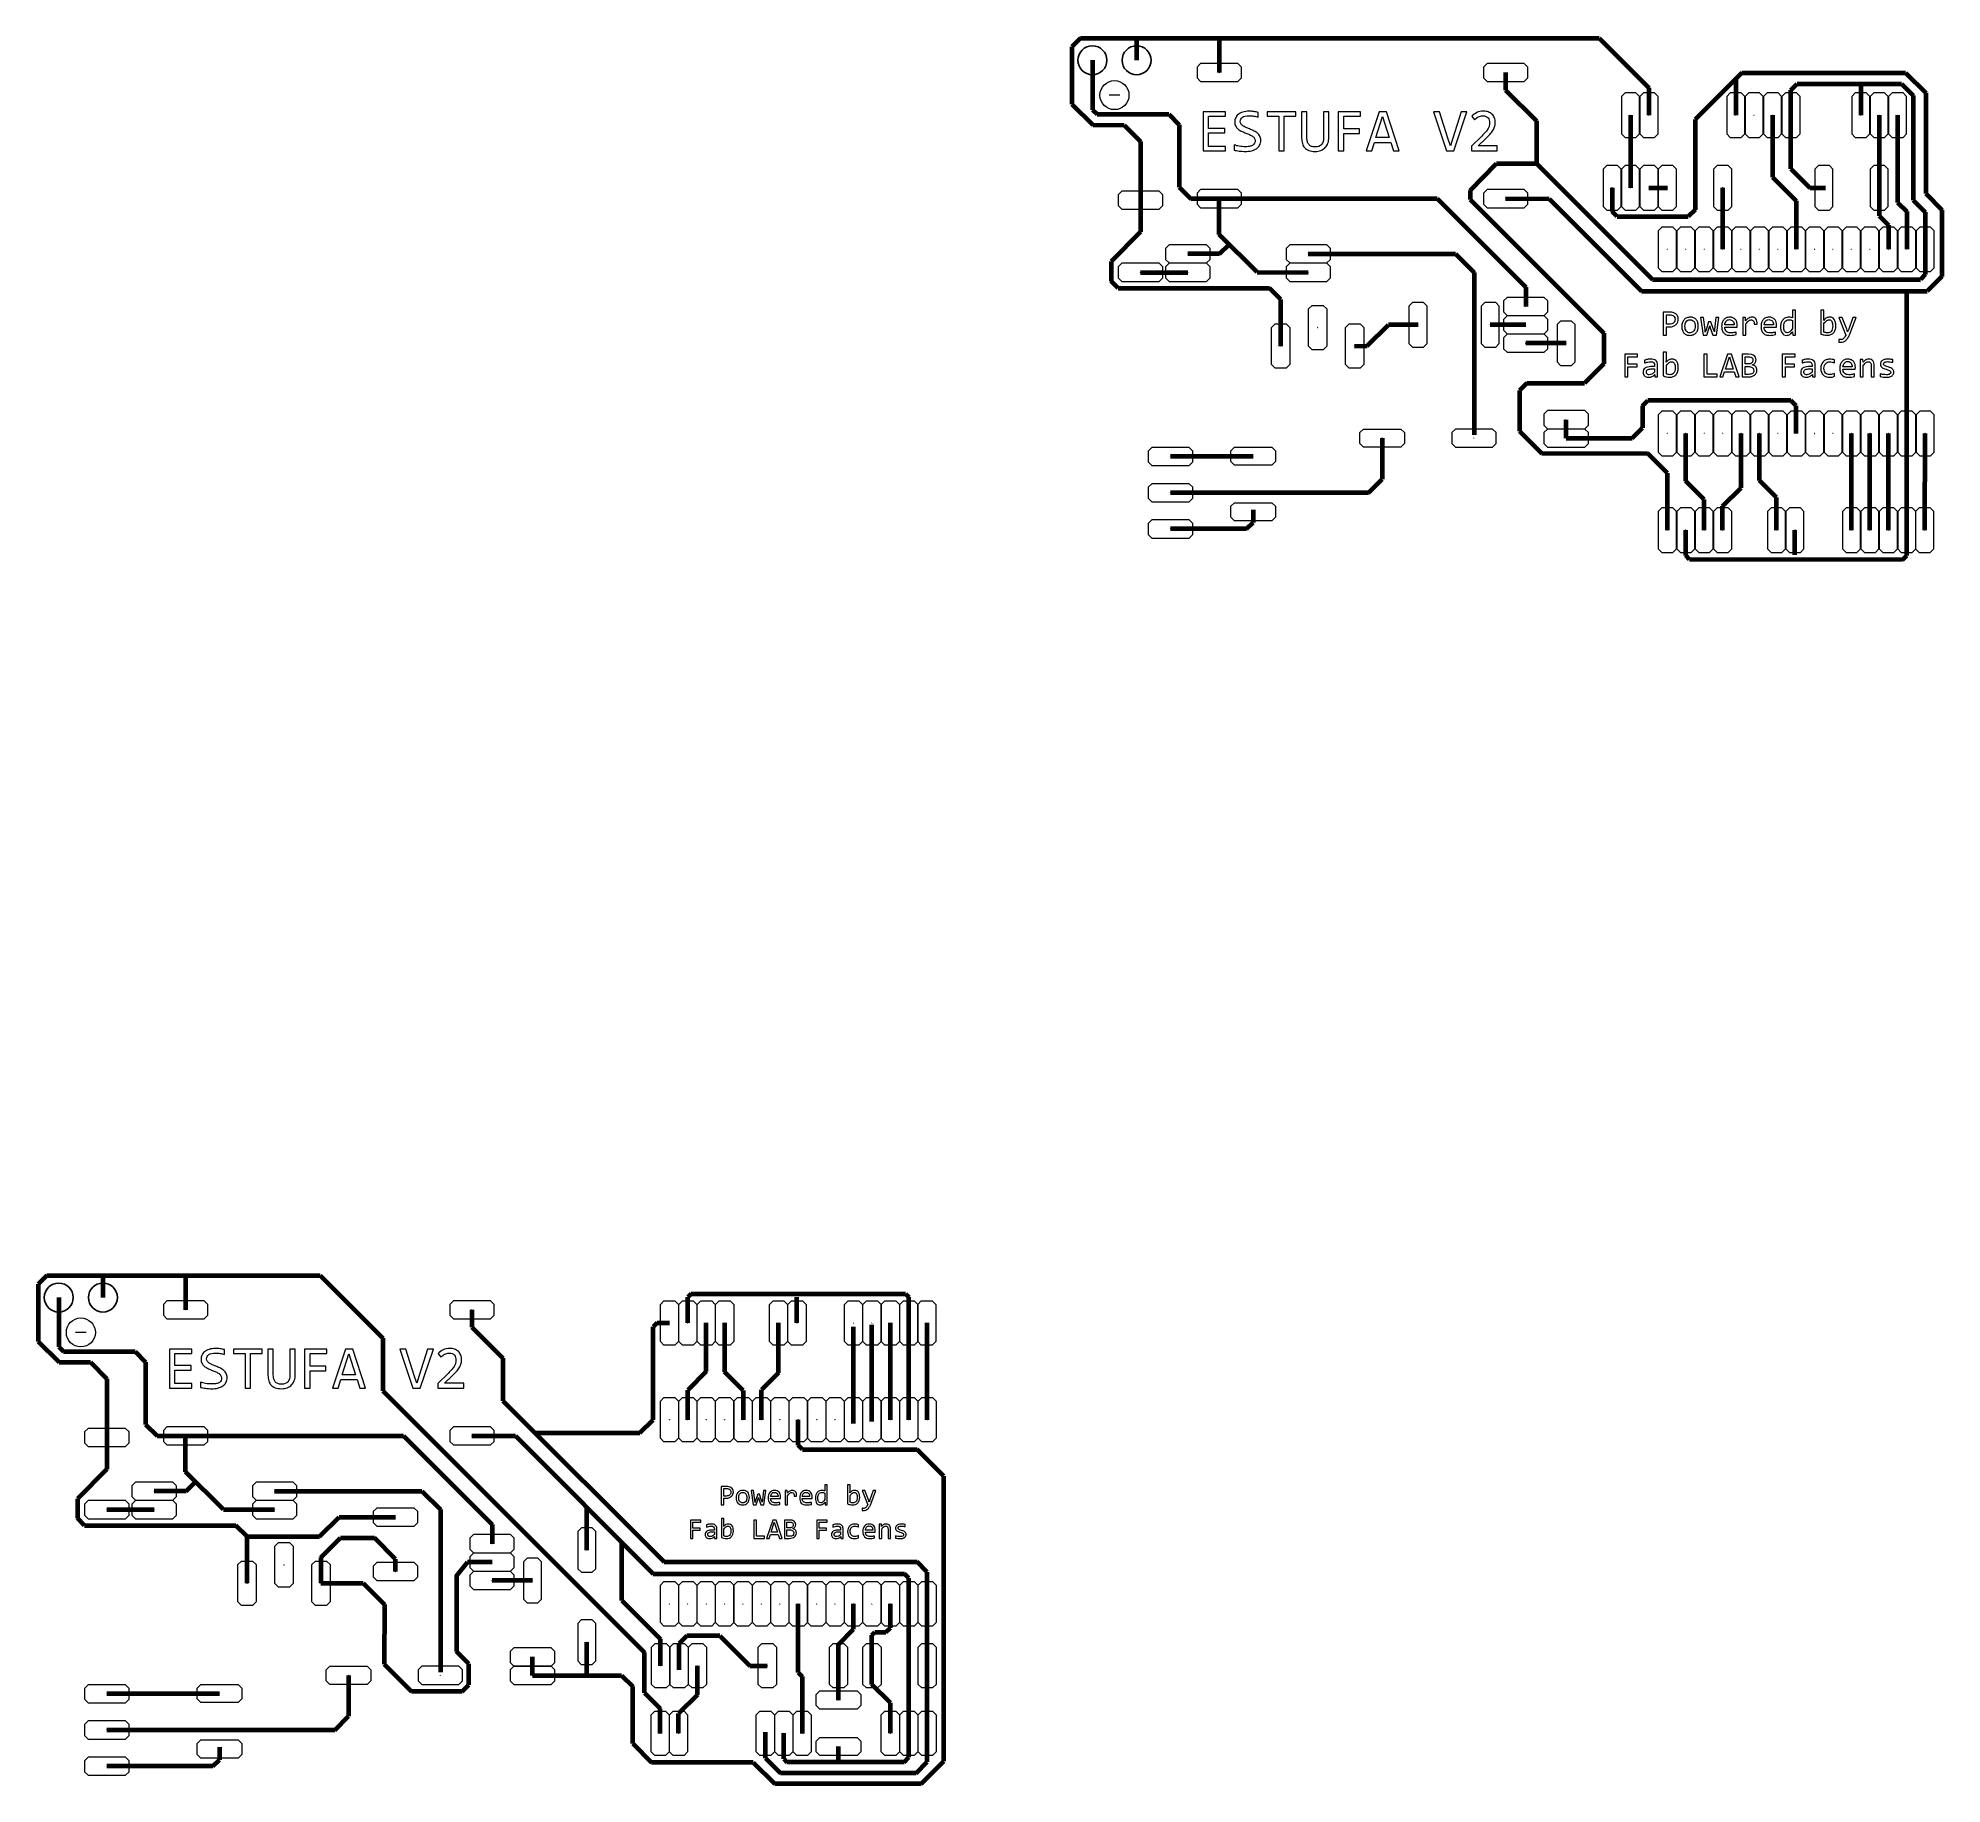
# Model space of a CAD drawing. Header units: millimetres. Extents: x -123 to 140, y -97 to 144.
import ezdxf

# ---------------------------------------------------------------- set-up
doc = ezdxf.new("R2010")
doc.units = ezdxf.units.MM
doc.header["$MEASUREMENT"] = 0
doc.layers.add('Layer 1', color=7, linetype='Continuous')

msp = doc.modelspace()

# ---------------------------------------------------------------- linework, layer by layer
at = {"layer": 'Layer 1', "color": 6, "lineweight": 120}
for points in [[(20.8854, 143.9542), (20.8854, 143.9542), (19.664, 142.7328), (19.664, 142.7328)], [(19.664, 142.7328), (19.664, 142.7328), (19.664, 134.8495), (19.664, 134.8495)], [(20.8854, 143.9542), (20.8854, 143.9542), (92.4289, 143.9527), (92.4289, 143.9527)], [(28.6133, 143.9542), (28.6133, 143.9542), (28.6133, 140.8921), (28.6133, 140.8921)], [(40.0131, 143.9539), (40.0131, 143.9539), (40.0131, 139.2063), (40.0131, 139.2063)], [(92.4289, 143.9527), (92.4289, 143.9527), (99.2838, 137.097), (99.2838, 137.097)], [(22.5133, 140.8921), (22.5133, 140.8921), (22.5133, 134.074), (22.5133, 134.074)], [(79.5131, 139.2063), (79.5131, 139.2063), (79.5098, 136.7874), (79.5098, 136.7874)], [(79.5098, 136.7874), (79.5098, 136.7874), (83.7772, 132.5196), (83.7772, 132.5196)], [(99.2838, 137.097), (99.2838, 137.097), (99.2826, 133.3165), (99.2826, 133.3165)], [(112.1144, 139.1672), (112.1144, 139.1672), (105.6677, 132.72), (105.6677, 132.72)], [(111.253, 138.3059), (111.253, 138.3059), (111.2527, 133.3165), (111.2527, 133.3165)], [(112.1144, 139.1672), (112.1144, 139.1672), (134.6845, 139.167), (134.6845, 139.167)], [(118.8727, 125.9045), (118.8727, 125.9045), (118.873, 136.775), (118.873, 136.775)], [(118.873, 136.775), (118.873, 136.775), (119.7446, 137.6464), (119.7446, 137.6464)], [(119.7446, 137.6464), (119.7446, 137.6464), (134.1269, 137.6463), (134.1269, 137.6463)], [(128.4948, 137.6462), (128.4948, 137.6462), (128.4945, 133.3165), (128.4945, 133.3165)], [(134.1269, 137.6463), (134.1269, 137.6463), (135.7459, 136.0265), (135.7459, 136.0265)], [(134.6845, 139.1669), (134.6845, 139.1669), (137.4601, 136.391), (137.4601, 136.391)], [(19.664, 134.8495), (19.664, 134.8495), (22.5843, 131.9658), (22.5843, 131.9658)], [(22.5133, 134.074), (22.5133, 134.074), (23.1583, 133.4371), (23.1583, 133.4371)], [(135.7459, 136.0265), (135.7459, 136.0265), (135.7457, 121.5946), (135.7457, 121.5946)], [(137.4601, 136.391), (137.4601, 136.391), (137.4599, 122.5169), (137.4599, 122.5169)], [(22.5841, 131.966), (22.5841, 131.966), (26.8944, 131.9601), (26.8944, 131.9601)], [(23.1583, 133.4371), (23.1583, 133.4371), (33.0542, 133.4388), (33.0542, 133.4388)], [(26.8944, 131.9601), (26.8944, 131.9601), (29.1496, 129.7049), (29.1496, 129.7049)], [(33.0542, 133.4388), (33.0542, 133.4388), (34.4937, 131.9993), (34.4937, 131.9993)], [(34.4937, 131.9993), (34.4937, 131.9993), (34.4932, 123.3933), (34.4932, 123.3933)], [(83.7772, 132.5196), (83.7772, 132.5196), (83.7762, 126.66), (83.7762, 126.66)], [(96.7444, 133.3165), (96.7444, 133.3165), (96.7411, 123.3001), (96.7411, 123.3001)], [(105.6677, 132.72), (105.6677, 132.72), (105.6672, 120.2852), (105.6672, 120.2852)], [(116.3345, 133.3116), (116.3345, 133.3116), (116.3333, 124.7814), (116.3333, 124.7814)], [(131.0345, 133.3165), (131.0345, 133.3165), (131.0336, 119.4316), (131.0336, 119.4316)], [(133.5763, 133.3165), (133.5763, 133.3165), (133.5761, 121.2959), (133.5761, 121.2959)], [(29.1496, 129.7049), (29.1496, 129.7049), (29.1496, 117.21), (29.1496, 117.21)], [(74.634, 122.9298), (74.634, 122.9298), (78.2725, 126.6616), (78.2725, 126.6616)], [(78.2725, 126.6616), (78.2725, 126.6616), (83.7762, 126.6609), (83.7762, 126.6609)], [(83.7762, 126.66), (83.7762, 126.66), (99.772, 110.6623), (99.772, 110.6623)], [(116.3333, 124.7815), (116.3333, 124.7815), (119.6038, 121.5102), (119.6038, 121.5102)], [(118.8727, 125.9045), (118.8727, 125.9045), (121.4762, 123.3004), (121.4762, 123.3004)], [(34.4932, 123.3933), (34.4932, 123.3933), (36.0863, 121.8001), (36.0863, 121.8001)], [(36.0799, 121.8065), (36.0799, 121.8065), (70.0838, 121.8093), (70.0838, 121.8093)], [(40.0118, 116.8595), (40.0118, 116.8595), (40.0132, 121.8063), (40.0132, 121.8063)], [(70.0838, 121.8093), (70.0838, 121.8093), (82.2805, 109.6126), (82.2805, 109.6126)], [(74.634, 122.9298), (74.634, 122.9298), (74.6338, 121.6751), (74.6338, 121.6751)], [(74.6338, 121.6751), (74.6338, 121.6751), (93.0652, 103.2429), (93.0652, 103.2429)], [(79.5131, 121.8063), (79.5131, 121.8063), (85.5208, 121.8043), (85.5208, 121.8043)], [(85.5208, 121.8043), (85.5208, 121.8043), (98.2743, 109.0498), (98.2743, 109.0498)], [(94.2026, 123.3001), (94.2026, 123.3001), (94.2018, 120.0399), (94.2018, 120.0399)], [(99.2844, 123.2967), (99.2844, 123.2967), (101.8244, 123.2952), (101.8244, 123.2952)], [(109.4441, 123.3001), (109.4441, 123.3001), (109.4426, 114.82), (109.4426, 114.82)], [(119.6038, 121.5102), (119.6038, 121.5102), (119.6026, 114.82), (119.6026, 114.82)], [(121.4762, 123.3004), (121.4762, 123.3004), (123.6411, 123.3001), (123.6411, 123.3001)], [(133.5761, 121.296), (133.5761, 121.296), (134.8444, 120.0277), (134.8444, 120.0277)], [(135.7457, 121.5946), (135.7457, 121.5946), (137.3844, 119.9558), (137.3844, 119.9558)], [(137.4599, 122.5169), (137.4599, 122.5169), (139.6938, 120.283), (139.6938, 120.283)], [(94.9195, 119.3225), (94.9195, 119.3225), (94.2018, 120.0399), (94.2018, 120.0399)], [(94.9195, 119.3225), (94.9195, 119.3225), (104.7043, 119.3219), (104.7043, 119.3219)], [(105.6672, 120.2852), (105.6672, 120.2852), (104.7043, 119.3219), (104.7043, 119.3219)], [(131.0336, 119.4316), (131.0336, 119.4316), (132.3044, 118.1607), (132.3044, 118.1607)], [(134.8444, 120.0277), (134.8444, 120.0277), (134.8444, 114.82), (134.8444, 114.82)], [(137.3844, 119.9558), (137.3844, 119.9558), (137.3844, 111.3222), (137.3844, 111.3222)], [(139.6938, 120.283), (139.6938, 120.283), (139.6937, 111.0883), (139.6937, 111.0883)], [(29.1496, 117.21), (29.1496, 117.21), (25.0905, 113.1509), (25.0905, 113.1509)], [(45.2267, 111.6439), (45.2267, 111.6439), (40.0118, 116.8595), (40.0118, 116.8595)], [(132.3044, 118.1607), (132.3044, 118.1607), (132.3044, 114.82), (132.3044, 114.82)], [(25.0905, 113.1509), (25.0905, 113.1509), (25.0905, 110.4451), (25.0905, 110.4451)], [(40.0692, 114.1808), (40.0692, 114.1808), (35.686, 114.1819), (35.686, 114.1819)], [(40.0692, 114.1808), (40.0692, 114.1808), (41.3804, 115.4908), (41.3804, 115.4908)], [(52.2944, 114.1819), (52.2944, 114.1819), (72.6194, 114.1852), (72.6194, 114.1852)], [(72.6194, 114.1852), (72.6194, 114.1852), (75.1665, 111.638), (75.1665, 111.638)], [(26.0872, 109.4484), (26.0872, 109.4484), (25.0905, 110.4451), (25.0905, 110.4451)], [(29.1496, 111.6386), (29.1496, 111.6386), (35.686, 111.6419), (35.686, 111.6419)], [(45.2267, 111.6439), (45.2267, 111.6439), (52.2944, 111.6419), (52.2944, 111.6419)], [(75.1665, 111.638), (75.1665, 111.638), (75.1547, 89.2246), (75.1547, 89.2246)], [(99.7719, 110.6624), (99.7719, 110.6624), (136.7244, 110.6622), (136.7244, 110.6622)], [(137.3844, 111.3222), (137.3844, 111.3222), (136.7244, 110.6622), (136.7244, 110.6622)], [(139.6937, 111.0883), (139.6937, 111.0883), (137.655, 109.0496), (137.655, 109.0496)], [(26.0872, 109.4484), (26.0872, 109.4484), (46.9575, 109.447), (46.9575, 109.447)], [(48.4876, 107.9176), (48.4876, 107.9176), (46.9575, 109.447), (46.9575, 109.447)], [(48.4866, 101.4819), (48.4866, 101.4819), (48.4876, 107.9176), (48.4876, 107.9176)], [(82.2805, 109.6126), (82.2805, 109.6126), (82.2801, 106.9393), (82.2801, 106.9393)], [(98.2743, 109.0498), (98.2743, 109.0498), (137.655, 109.0496), (137.655, 109.0496)], [(134.8441, 72.574), (134.8441, 72.574), (134.8426, 109.0496), (134.8426, 109.0496)], [(60.4193, 101.4836), (60.4193, 101.4836), (63.3411, 104.4049), (63.3411, 104.4049)], [(67.4299, 104.4042), (67.4299, 104.4042), (63.341, 104.4049), (63.341, 104.4049)], [(82.2801, 104.4034), (82.2801, 104.4034), (77.3899, 104.4042), (77.3899, 104.4042)], [(93.0651, 103.2428), (93.0651, 103.2428), (93.0451, 99.0318), (93.0451, 99.0318)], [(58.6866, 101.4819), (58.6866, 101.4819), (60.4193, 101.4836), (60.4193, 101.4836)], [(87.8527, 101.8611), (87.8527, 101.8611), (82.2801, 101.8619), (82.2801, 101.8619)], [(93.0451, 99.0318), (93.0451, 99.0318), (90.4104, 96.373), (90.4104, 96.373)], [(82.4475, 96.3731), (82.4475, 96.3731), (81.4345, 95.3601), (81.4345, 95.3601)], [(81.4345, 95.3601), (81.4345, 95.3601), (81.4345, 89.7457), (81.4345, 89.7457)], [(82.4475, 96.3731), (82.4475, 96.3731), (90.4104, 96.373), (90.4104, 96.373)], [(98.3936, 93.2168), (98.3936, 93.2168), (98.3935, 90.2106), (98.3935, 90.2106)], [(98.3936, 93.2168), (98.3936, 93.2168), (99.1375, 93.9608), (99.1375, 93.9608)], [(118.8614, 93.9604), (118.8614, 93.9604), (99.1375, 93.9608), (99.1375, 93.9608)], [(119.6053, 93.2163), (119.6053, 93.2163), (118.8614, 93.9604), (118.8614, 93.9604)], [(119.6044, 89.42), (119.6044, 89.42), (119.6049, 93.2167), (119.6049, 93.2167)], [(81.4345, 89.7457), (81.4345, 89.7457), (84.5041, 86.6762), (84.5041, 86.6762)], [(87.8537, 88.7801), (87.8537, 88.7801), (87.8545, 91.3201), (87.8545, 91.3201)], [(96.9622, 88.78), (96.9622, 88.78), (98.3935, 90.2106), (98.3935, 90.2106)], [(104.3618, 82.8398), (104.3618, 82.8398), (104.3626, 89.42), (104.3626, 89.42)], [(111.9819, 81.9206), (111.9819, 81.9206), (111.9844, 89.42), (111.9844, 89.42)], [(114.525, 82.9131), (114.525, 82.9131), (114.5226, 89.42), (114.5226, 89.42)], [(127.2226, 76.0801), (127.2226, 76.0801), (127.2244, 89.42), (127.2244, 89.42)], [(129.7709, 76.0818), (129.7709, 76.0818), (129.7644, 89.42), (129.7644, 89.42)], [(132.3026, 76.0801), (132.3026, 76.0801), (132.3044, 89.42), (132.3044, 89.42)], [(137.3197, 76.0801), (137.3197, 76.0801), (137.3826, 89.42), (137.3826, 89.42)], [(84.5041, 86.6762), (84.5041, 86.6762), (99.085, 86.6806), (99.085, 86.6806)], [(87.8537, 88.7801), (87.8537, 88.7801), (96.9622, 88.78), (96.9622, 88.78)], [(101.8234, 83.9425), (101.8234, 83.9425), (99.085, 86.6806), (99.085, 86.6806)], [(101.8226, 76.0801), (101.8226, 76.0801), (101.8234, 83.9425), (101.8234, 83.9425)], [(106.9038, 80.2991), (106.9038, 80.2991), (104.3618, 82.8398), (104.3618, 82.8398)], [(109.4439, 79.3842), (109.4439, 79.3842), (111.9819, 81.9206), (111.9819, 81.9206)], [(116.8776, 80.5637), (116.8776, 80.5637), (114.525, 82.9131), (114.525, 82.9131)], [(106.9044, 76.0801), (106.9044, 76.0801), (106.9038, 80.2991), (106.9038, 80.2991)], [(109.4426, 76.0801), (109.4426, 76.0801), (109.4439, 79.3842), (109.4439, 79.3842)], [(116.8763, 76.0801), (116.8763, 76.0801), (116.8776, 80.5637), (116.8776, 80.5637)], [(104.3629, 72.5663), (104.3629, 72.5663), (104.3626, 76.0801), (104.3626, 76.0801)], [(119.4176, 72.6781), (119.4176, 72.6781), (119.4163, 76.0801), (119.4163, 76.0801)], [(104.8958, 72.0334), (104.8958, 72.0334), (104.3629, 72.5663), (104.3629, 72.5663)], [(134.2728, 72.0027), (134.2728, 72.0027), (104.8958, 72.0334), (104.8958, 72.0334)], [(134.2728, 72.0027), (134.2728, 72.0027), (134.8441, 72.574), (134.8441, 72.574)], [(-121.6883, -26.7029), (-121.6883, -26.7029), (-122.9097, -27.9243), (-122.9097, -27.9243)], [(-122.9097, -27.9243), (-122.9097, -27.9243), (-122.9097, -35.8076), (-122.9097, -35.8076)], [(-121.6883, -26.7029), (-121.6883, -26.7029), (-84.0172, -26.7037), (-84.0172, -26.7037)], [(-113.9604, -26.7029), (-113.9604, -26.7029), (-113.9604, -29.765), (-113.9604, -29.765)], [(-102.5606, -26.7032), (-102.5606, -26.7032), (-102.5606, -31.4508), (-102.5606, -31.4508)], [(-84.0173, -26.7036), (-84.0173, -26.7036), (-75.3627, -35.359), (-75.3627, -35.359)], [(-120.0604, -29.765), (-120.0604, -29.765), (-120.0604, -36.5831), (-120.0604, -36.5831)], [(-63.0606, -31.4508), (-63.0606, -31.4508), (-63.0639, -33.8697), (-63.0639, -33.8697)], [(-32.8398, -29.2641), (-32.8398, -29.2641), (-33.291, -29.7153), (-33.291, -29.7153)], [(-33.291, -33.269), (-33.291, -33.269), (-33.291, -29.7153), (-33.291, -29.7153)], [(-32.8398, -29.2641), (-32.8398, -29.2641), (-3.2615, -29.2648), (-3.2615, -29.2648)], [(-18.2373, -33.269), (-18.2373, -33.269), (-18.2373, -29.7153), (-18.2373, -29.7153)], [(-3.2615, -29.2648), (-3.2615, -29.2648), (-2.811, -29.7153), (-2.811, -29.7153)], [(-2.811, -46.6089), (-2.811, -46.6089), (-2.811, -29.7153), (-2.811, -29.7153)], [(-63.0639, -33.8697), (-63.0639, -33.8697), (-58.7965, -38.1375), (-58.7965, -38.1375)], [(-37.5347, -33.269), (-37.5347, -33.269), (-38.0881, -33.8224), (-38.0881, -33.8224)], [(-38.0881, -46.6177), (-38.0881, -46.6177), (-38.0881, -33.8224), (-38.0881, -33.8224)], [(-37.5347, -33.269), (-37.5347, -33.269), (-35.831, -33.269), (-35.831, -33.269)], [(-30.751, -39.9839), (-30.751, -39.9839), (-30.751, -33.269), (-30.751, -33.269)], [(-28.2076, -33.269), (-28.2076, -33.269), (-28.2076, -40.0273), (-28.2076, -40.0273)], [(-20.7773, -40.1438), (-20.7773, -40.1438), (-20.7773, -33.269), (-20.7773, -33.269)], [(-10.431, -47.1333), (-10.431, -47.1333), (-10.431, -33.7934), (-10.431, -33.7934)], [(-7.891, -46.8711), (-7.891, -46.8711), (-7.891, -33.5312), (-7.891, -33.5312)], [(-5.351, -46.6089), (-5.351, -46.6089), (-5.351, -33.269), (-5.351, -33.269)], [(-0.271, -46.6089), (-0.271, -46.6089), (-0.271, -33.269), (-0.271, -33.269)], [(-122.9097, -35.8076), (-122.9097, -35.8076), (-119.9894, -38.6913), (-119.9894, -38.6913)], [(-120.0604, -36.5831), (-120.0604, -36.5831), (-119.4154, -37.22), (-119.4154, -37.22)], [(-75.3627, -35.359), (-75.3627, -35.359), (-75.3633, -42.619), (-75.3633, -42.619)], [(-119.9896, -38.6911), (-119.9896, -38.6911), (-115.6793, -38.697), (-115.6793, -38.697)], [(-119.4154, -37.22), (-119.4154, -37.22), (-109.5195, -37.2183), (-109.5195, -37.2183)], [(-115.6793, -38.697), (-115.6793, -38.697), (-113.4241, -40.9522), (-113.4241, -40.9522)], [(-109.5195, -37.2183), (-109.5195, -37.2183), (-108.08, -38.6578), (-108.08, -38.6578)], [(-108.08, -38.6578), (-108.08, -38.6578), (-108.0805, -47.2638), (-108.0805, -47.2638)], [(-58.7965, -38.1375), (-58.7965, -38.1375), (-58.7975, -43.9971), (-58.7975, -43.9971)], [(-113.4241, -40.9522), (-113.4241, -40.9522), (-113.4241, -53.4471), (-113.4241, -53.4471)], [(-30.751, -39.9839), (-30.751, -39.9839), (-33.2893, -42.5222), (-33.2893, -42.5222)], [(-25.6693, -42.5657), (-25.6693, -42.5657), (-28.2076, -40.0273), (-28.2076, -40.0273)], [(-20.7773, -40.1438), (-20.7773, -40.1438), (-23.131, -42.4975), (-23.131, -42.4975)], [(-75.3633, -42.619), (-75.3633, -42.619), (-39.2834, -78.6989), (-39.2834, -78.6989)], [(-58.7975, -43.9971), (-58.7975, -43.9971), (-36.5579, -66.2387), (-36.5579, -66.2387)], [(-33.2893, -46.6089), (-33.2893, -46.6089), (-33.2893, -42.5222), (-33.2893, -42.5222)], [(-25.6693, -42.5657), (-25.6693, -42.5657), (-25.6693, -46.6089), (-25.6693, -46.6089)], [(-23.131, -46.6089), (-23.131, -46.6089), (-23.131, -42.4975), (-23.131, -42.4975)], [(-108.0805, -47.2638), (-108.0805, -47.2638), (-106.4874, -48.857), (-106.4874, -48.857)], [(-39.906, -48.4357), (-39.906, -48.4357), (-38.0881, -46.6177), (-38.0881, -46.6177)], [(-18.051, -50.1188), (-18.051, -50.1188), (-18.051, -46.6089), (-18.051, -46.6089)], [(-106.4938, -48.8506), (-106.4938, -48.8506), (-72.4899, -48.8478), (-72.4899, -48.8478)], [(-102.5619, -53.7976), (-102.5619, -53.7976), (-102.5605, -48.8508), (-102.5605, -48.8508)], [(-72.4899, -48.8478), (-72.4899, -48.8478), (-60.2932, -61.0445), (-60.2932, -61.0445)], [(-63.0606, -48.8508), (-63.0606, -48.8508), (-57.0529, -48.8528), (-57.0529, -48.8528)], [(-57.0529, -48.8528), (-57.0529, -48.8528), (-38.0554, -67.8513), (-38.0554, -67.8513)], [(-54.3591, -48.4358), (-54.3591, -48.4358), (-39.906, -48.4357), (-39.906, -48.4357)], [(-17.4655, -50.7043), (-17.4655, -50.7043), (-18.051, -50.1188), (-18.051, -50.1188)], [(-17.4655, -50.7043), (-17.4655, -50.7043), (-1.6547, -50.7042), (-1.6547, -50.7042)], [(2.0307, -54.3896), (2.0307, -54.3896), (-1.6548, -50.7041), (-1.6548, -50.7041)], [(-113.4241, -53.4471), (-113.4241, -53.4471), (-117.4832, -57.5062), (-117.4832, -57.5062)], [(-97.347, -59.0132), (-97.347, -59.0132), (-102.5619, -53.7976), (-102.5619, -53.7976)], [(2.0307, -93.7027), (2.0307, -93.7027), (2.0307, -54.3896), (2.0307, -54.3896)], [(-117.4832, -57.5062), (-117.4832, -57.5062), (-117.4832, -60.212), (-117.4832, -60.212)], [(-102.5045, -56.4763), (-102.5045, -56.4763), (-106.8877, -56.4752), (-106.8877, -56.4752)], [(-102.5045, -56.4763), (-102.5045, -56.4763), (-101.1933, -55.1663), (-101.1933, -55.1663)], [(-90.2793, -56.4752), (-90.2793, -56.4752), (-69.9543, -56.4719), (-69.9543, -56.4719)], [(-69.9543, -56.4719), (-69.9543, -56.4719), (-67.4072, -59.0191), (-67.4072, -59.0191)], [(-116.4865, -61.2087), (-116.4865, -61.2087), (-117.4832, -60.212), (-117.4832, -60.212)], [(-113.4241, -59.0185), (-113.4241, -59.0185), (-106.8877, -59.0152), (-106.8877, -59.0152)], [(-97.347, -59.0132), (-97.347, -59.0132), (-90.2793, -59.0152), (-90.2793, -59.0152)], [(-84.0692, -62.7415), (-84.0692, -62.7415), (-81.3765, -60.0488), (-81.3765, -60.0488)], [(-81.3765, -60.0488), (-81.3765, -60.0488), (-73.6224, -60.0464), (-73.6224, -60.0464)], [(-67.4072, -59.0191), (-67.4072, -59.0191), (-67.419, -81.4325), (-67.419, -81.4325)], [(-47.2233, -64.5945), (-47.2233, -64.5945), (-47.2213, -58.6848), (-47.2213, -58.6848)], [(-116.4865, -61.2087), (-116.4865, -61.2087), (-95.6162, -61.2101), (-95.6162, -61.2101)], [(-94.0861, -62.7395), (-94.0861, -62.7395), (-95.6162, -61.2101), (-95.6162, -61.2101)], [(-94.0871, -69.1752), (-94.0871, -69.1752), (-94.0861, -62.7395), (-94.0861, -62.7395)], [(-94.0861, -62.7395), (-94.0861, -62.7395), (-84.0692, -62.7415), (-84.0692, -62.7415)], [(-83.8868, -65.6179), (-83.8868, -65.6179), (-81.194, -62.9251), (-81.194, -62.9251)], [(-81.194, -62.9251), (-81.194, -62.9251), (-76.5222, -62.9237), (-76.5222, -62.9237)], [(-73.6199, -65.826), (-73.6199, -65.826), (-76.5222, -62.9237), (-76.5222, -62.9237)], [(-60.2932, -61.0445), (-60.2932, -61.0445), (-60.2936, -63.7178), (-60.2936, -63.7178)], [(-83.8868, -65.6179), (-83.8868, -65.6179), (-83.8871, -69.1752), (-83.8871, -69.1752)], [(-42.3749, -71.5705), (-42.3749, -71.5705), (-42.3729, -63.6728), (-42.3729, -63.6728)], [(-73.6175, -67.5464), (-73.6175, -67.5464), (-73.6199, -65.8259), (-73.6199, -65.8259)], [(-60.2936, -66.2537), (-60.2936, -66.2537), (-63.6851, -66.2532), (-63.6851, -66.2532)], [(-38.0554, -67.8513), (-38.0554, -67.8513), (-3.405, -67.8511), (-3.405, -67.8511)], [(-36.5579, -66.2387), (-36.5579, -66.2387), (-1.6548, -66.2385), (-1.6548, -66.2385)], [(-2.8093, -68.4468), (-2.8093, -68.4468), (-3.4053, -67.8508), (-3.4053, -67.8508)], [(-0.2693, -67.624), (-0.2693, -67.624), (-1.6548, -66.2385), (-1.6548, -66.2385)], [(-0.2693, -93.8184), (-0.2693, -93.8184), (-0.2693, -67.624), (-0.2693, -67.624)], [(-83.8871, -69.1752), (-83.8871, -69.1752), (-78.068, -69.1735), (-78.068, -69.1735)], [(-78.068, -69.1739), (-78.068, -69.1739), (-75.1486, -72.0933), (-75.1486, -72.0933)], [(-54.721, -68.796), (-54.721, -68.796), (-60.2936, -68.7952), (-60.2936, -68.7952)], [(-2.8093, -93.169), (-2.8093, -93.169), (-2.8093, -68.4468), (-2.8093, -68.4468)], [(-75.1486, -72.0933), (-75.1486, -72.0933), (-75.1521, -80.3314), (-75.1521, -80.3314)], [(-42.3749, -71.5705), (-42.3749, -71.5705), (-37.0429, -76.9025), (-37.0429, -76.9025)], [(-18.051, -81.481), (-18.051, -81.481), (-18.051, -72.0089), (-18.051, -72.0089)], [(-10.4293, -75.5264), (-10.4293, -75.5264), (-10.4293, -72.0089), (-10.4293, -72.0089)], [(-5.351, -75.3075), (-5.351, -75.3075), (-5.351, -72.0089), (-5.351, -72.0089)], [(-12.5012, -77.5983), (-12.5012, -77.5983), (-10.4293, -75.5264), (-10.4293, -75.5264)], [(-7.8875, -76.3442), (-7.8875, -76.3442), (-7.4791, -75.9358), (-7.4791, -75.9358)], [(-7.4791, -75.9358), (-7.4791, -75.9358), (-5.9793, -75.9358), (-5.9793, -75.9358)], [(-5.9793, -75.9358), (-5.9793, -75.9358), (-5.351, -75.3075), (-5.351, -75.3075)], [(-63.494, -80.2757), (-63.494, -80.2757), (-65.1846, -78.5851), (-65.1846, -78.5851)], [(-47.2289, -81.8759), (-47.2289, -81.8759), (-47.2269, -77.2944), (-47.2269, -77.2944)], [(-39.2834, -84.2664), (-39.2834, -84.2664), (-39.2834, -78.6989), (-39.2834, -78.6989)], [(-37.0429, -80.55), (-37.0429, -80.55), (-37.0429, -76.9025), (-37.0429, -76.9025)], [(-33.4391, -76.4197), (-33.4391, -76.4197), (-34.5012, -77.4818), (-34.5012, -77.4818)], [(-34.5012, -81.1293), (-34.5012, -81.1293), (-34.5012, -77.4818), (-34.5012, -77.4818)], [(-28.8619, -76.4197), (-28.8619, -76.4197), (-33.4391, -76.4197), (-33.4391, -76.4197)], [(-28.8619, -76.4197), (-28.8619, -76.4197), (-24.7316, -80.55), (-24.7316, -80.55)], [(-12.5012, -85.2749), (-12.5012, -85.2749), (-12.5012, -77.5983), (-12.5012, -77.5983)], [(-7.8875, -83.1198), (-7.8875, -83.1198), (-7.8875, -76.3442), (-7.8875, -76.3442)], [(-75.1521, -80.3314), (-75.1521, -80.3314), (-71.3873, -84.0962), (-71.3873, -84.0962)], [(-63.494, -83.1994), (-63.494, -83.1994), (-63.494, -80.2757), (-63.494, -80.2757)], [(-54.7192, -81.877), (-54.7192, -81.877), (-54.7192, -79.3387), (-54.7192, -79.3387)], [(-31.9629, -84.5456), (-31.9629, -84.5456), (-31.9629, -80.55), (-31.9629, -80.55)], [(-24.7316, -80.55), (-24.7316, -80.55), (-22.3212, -80.55), (-22.3212, -80.55)], [(-64.3908, -84.0962), (-64.3908, -84.0962), (-63.494, -83.1994), (-63.494, -83.1994)], [(-54.7192, -81.877), (-54.7192, -81.877), (-42.4345, -81.8753), (-42.4345, -81.8753)], [(-42.4345, -81.8753), (-42.4345, -81.8753), (-40.8772, -83.4325), (-40.8772, -83.4325)], [(-40.8772, -91.2872), (-40.8772, -91.2872), (-40.8772, -83.4325), (-40.8772, -83.4325)], [(-18.051, -81.481), (-18.051, -81.481), (-17.515, -82.017), (-17.515, -82.017)], [(-17.515, -82.017), (-17.515, -82.017), (-17.5145, -89.8713), (-17.5145, -89.8713)], [(-5.351, -85.6563), (-5.351, -85.6563), (-7.8875, -83.1198), (-7.8875, -83.1198)], [(-64.3908, -84.0962), (-64.3908, -84.0962), (-71.3873, -84.0962), (-71.3873, -84.0962)], [(-39.2834, -84.2664), (-39.2834, -84.2664), (-37.1012, -86.4486), (-37.1012, -86.4486)], [(-39.2834, -84.2664), (-39.2834, -84.2664), (-37.1012, -86.4486), (-37.1012, -86.4486)], [(-37.1012, -89.8713), (-37.1012, -89.8713), (-37.1012, -86.4486), (-37.1012, -86.4486)], [(-31.9629, -84.5456), (-31.9629, -84.5456), (-34.5612, -87.1439), (-34.5612, -87.1439)], [(-5.351, -89.8664), (-5.351, -89.8664), (-5.351, -85.6563), (-5.351, -85.6563)], [(-34.5612, -89.8664), (-34.5612, -89.8664), (-34.5612, -87.1439), (-34.5612, -87.1439)], [(-40.8772, -91.2872), (-40.8772, -91.2872), (-38.2798, -93.8846), (-38.2798, -93.8846)], [(-22.5928, -93.2868), (-22.5928, -93.2868), (-22.5928, -89.6897), (-22.5928, -89.6897)], [(-20.0528, -93.3957), (-20.0528, -93.3957), (-20.0528, -89.8664), (-20.0528, -89.8664)], [(-12.5012, -93.8255), (-12.5012, -93.8255), (-12.5012, -91.6895), (-12.5012, -91.6895)], [(-24.272, -93.8846), (-24.272, -93.8846), (-38.2798, -93.8846), (-38.2798, -93.8846)], [(-24.272, -93.8846), (-24.272, -93.8846), (-21.3079, -96.8487), (-21.3079, -96.8487)], [(-22.5928, -93.2868), (-22.5928, -93.2868), (-20.5247, -95.3549), (-20.5247, -95.3549)], [(-20.0528, -93.3957), (-20.0528, -93.3957), (-19.623, -93.8255), (-19.623, -93.8255)], [(-3.4658, -93.8255), (-3.4658, -93.8255), (-19.623, -93.8255), (-19.623, -93.8255)], [(-3.4658, -93.8255), (-3.4658, -93.8255), (-2.8093, -93.169), (-2.8093, -93.169)], [(-1.8058, -95.3549), (-1.8058, -95.3549), (-0.2693, -93.8184), (-0.2693, -93.8184)], [(-1.1153, -96.8487), (-1.1153, -96.8487), (2.0307, -93.7027), (2.0307, -93.7027)], [(-1.1153, -96.8487), (-1.1153, -96.8487), (-21.3079, -96.8487), (-21.3079, -96.8487)], [(-1.8058, -95.3549), (-1.8058, -95.3549), (-20.5247, -95.3549), (-20.5247, -95.3549)]]:
    msp.add_open_spline(points, degree=3, dxfattribs=at)
at = {"layer": 'Layer 1'}
for points in [[(20.5133, 140.8921), (20.5133, 139.7875), (21.4087, 138.8921), (22.5133, 138.8921), (23.6179, 138.8921), (24.5133, 139.7875), (24.5133, 140.8921), (24.5133, 141.9967), (23.6179, 142.8921), (22.5133, 142.8921), (21.4087, 142.8921), (20.5133, 141.9967), (20.5133, 140.8921)], [(-122.0604, -29.765), (-122.0604, -30.8696), (-121.165, -31.765), (-120.0604, -31.765), (-118.9558, -31.765), (-118.0604, -30.8696), (-118.0604, -29.765), (-118.0604, -28.6604), (-118.9558, -27.765), (-120.0604, -27.765), (-121.165, -27.765), (-122.0604, -28.6604), (-122.0604, -29.765)]]:
    msp.add_open_spline(points, degree=3, knots=[0, 0, 0, 0, 0.25, 0.25, 0.25, 0.5, 0.5, 0.5, 0.75, 0.75, 0.75, 1, 1, 1, 1], dxfattribs=at)
at = {"layer": 'Layer 1', "color": 1}
for points in [[(26.6133, 140.8921), (26.6133, 139.7875), (27.5087, 138.8921), (28.6133, 138.8921), (29.7179, 138.8921), (30.6133, 139.7875), (30.6133, 140.8921), (30.6133, 141.9967), (29.7179, 142.8921), (28.6133, 142.8921), (27.5087, 142.8921), (26.6133, 141.9967), (26.6133, 140.8921)], [(33.2866, 86.2402), (33.2866, 86.2402), (33.2866, 86.2437), (33.2866, 86.2437), (33.2866, 86.2437), (33.2901, 86.2437), (33.2901, 86.2437), (33.2901, 86.2437), (33.2901, 86.2402), (33.2901, 86.2402), (33.2901, 86.2402), (33.2866, 86.2402), (33.2866, 86.2402)], [(33.2818, 81.2419), (33.2818, 81.2419), (33.2818, 81.2454), (33.2818, 81.2454), (33.2818, 81.2454), (33.2853, 81.2454), (33.2853, 81.2454), (33.2853, 81.2454), (33.2853, 81.2419), (33.2853, 81.2419), (33.2853, 81.2419), (33.2818, 81.2419), (33.2818, 81.2419)], [(33.2868, 76.2436), (33.2868, 76.2436), (33.2868, 76.2471), (33.2868, 76.2471), (33.2868, 76.2471), (33.2903, 76.2471), (33.2903, 76.2471), (33.2903, 76.2471), (33.2903, 76.2436), (33.2903, 76.2436), (33.2903, 76.2436), (33.2868, 76.2436), (33.2868, 76.2436)], [(-115.9604, -29.765), (-115.9604, -30.8696), (-115.065, -31.765), (-113.9604, -31.765), (-112.8558, -31.765), (-111.9604, -30.8696), (-111.9604, -29.765), (-111.9604, -28.6604), (-112.8558, -27.765), (-113.9604, -27.765), (-115.065, -27.765), (-115.9604, -28.6604), (-115.9604, -29.765)], [(-113.4235, -84.4169), (-113.4235, -84.4169), (-113.4235, -84.4134), (-113.4235, -84.4134), (-113.4235, -84.4134), (-113.42, -84.4134), (-113.42, -84.4134), (-113.42, -84.4134), (-113.42, -84.4169), (-113.42, -84.4169), (-113.42, -84.4169), (-113.4235, -84.4169), (-113.4235, -84.4169)], [(-113.4283, -89.4152), (-113.4283, -89.4152), (-113.4283, -89.4117), (-113.4283, -89.4117), (-113.4283, -89.4117), (-113.4248, -89.4117), (-113.4248, -89.4117), (-113.4248, -89.4117), (-113.4248, -89.4152), (-113.4248, -89.4152), (-113.4248, -89.4152), (-113.4283, -89.4152), (-113.4283, -89.4152)], [(-113.4233, -94.4135), (-113.4233, -94.4135), (-113.4233, -94.41), (-113.4233, -94.41), (-113.4233, -94.41), (-113.4198, -94.41), (-113.4198, -94.41), (-113.4198, -94.41), (-113.4198, -94.4135), (-113.4198, -94.4135), (-113.4198, -94.4135), (-113.4233, -94.4135), (-113.4233, -94.4135)]]:
    msp.add_open_spline(points, degree=3, knots=[0, 0, 0, 0, 0.25, 0.25, 0.25, 0.5, 0.5, 0.5, 0.75, 0.75, 0.75, 1, 1, 1, 1], dxfattribs=at)
at = {"layer": 'Layer 1', "lineweight": 9}
for points in [[(42.5813, 137.9563), (42.5813, 137.9563), (37.4449, 137.9563), (37.4449, 137.9563), (37.4449, 137.9563), (36.9449, 138.4563), (36.9449, 138.4563), (36.9449, 138.4563), (36.9449, 139.9563), (36.9449, 139.9563), (36.9449, 139.9563), (37.4449, 140.4563), (37.4449, 140.4563), (37.4449, 140.4563), (42.5813, 140.4563), (42.5813, 140.4563), (42.5813, 140.4563), (43.0813, 139.9563), (43.0813, 139.9563), (43.0813, 139.9563), (43.0813, 138.4563), (43.0813, 138.4563), (43.0813, 138.4563), (42.5813, 137.9563), (42.5813, 137.9563)], [(82.0813, 137.9563), (82.0813, 137.9563), (76.9449, 137.9563), (76.9449, 137.9563), (76.9449, 137.9563), (76.4449, 138.4563), (76.4449, 138.4563), (76.4449, 138.4563), (76.4449, 139.9563), (76.4449, 139.9563), (76.4449, 139.9563), (76.9449, 140.4563), (76.9449, 140.4563), (76.9449, 140.4563), (82.0813, 140.4563), (82.0813, 140.4563), (82.0813, 140.4563), (82.5813, 139.9563), (82.5813, 139.9563), (82.5813, 139.9563), (82.5813, 138.4563), (82.5813, 138.4563), (82.5813, 138.4563), (82.0813, 137.9563), (82.0813, 137.9563)], [(95.4944, 130.7483), (95.4944, 130.7483), (95.4944, 135.8847), (95.4944, 135.8847), (95.4944, 135.8847), (95.9944, 136.3847), (95.9944, 136.3847), (95.9944, 136.3847), (97.4944, 136.3847), (97.4944, 136.3847), (97.4944, 136.3847), (97.9944, 135.8847), (97.9944, 135.8847), (97.9944, 135.8847), (97.9944, 130.7483), (97.9944, 130.7483), (97.9944, 130.7483), (97.4944, 130.2483), (97.4944, 130.2483), (97.4944, 130.2483), (95.9944, 130.2483), (95.9944, 130.2483), (95.9944, 130.2483), (95.4944, 130.7483), (95.4944, 130.7483)], [(98.0344, 130.7483), (98.0344, 130.7483), (98.0344, 135.8847), (98.0344, 135.8847), (98.0344, 135.8847), (98.5344, 136.3847), (98.5344, 136.3847), (98.5344, 136.3847), (100.0344, 136.3847), (100.0344, 136.3847), (100.0344, 136.3847), (100.5344, 135.8847), (100.5344, 135.8847), (100.5344, 135.8847), (100.5344, 130.7483), (100.5344, 130.7483), (100.5344, 130.7483), (100.0344, 130.2483), (100.0344, 130.2483), (100.0344, 130.2483), (98.5344, 130.2483), (98.5344, 130.2483), (98.5344, 130.2483), (98.0344, 130.7483), (98.0344, 130.7483)], [(110.0045, 130.7483), (110.0045, 130.7483), (110.0045, 135.8847), (110.0045, 135.8847), (110.0045, 135.8847), (110.5045, 136.3847), (110.5045, 136.3847), (110.5045, 136.3847), (112.0045, 136.3847), (112.0045, 136.3847), (112.0045, 136.3847), (112.5045, 135.8847), (112.5045, 135.8847), (112.5045, 135.8847), (112.5045, 130.7483), (112.5045, 130.7483), (112.5045, 130.7483), (112.0045, 130.2483), (112.0045, 130.2483), (112.0045, 130.2483), (110.5045, 130.2483), (110.5045, 130.2483), (110.5045, 130.2483), (110.0045, 130.7483), (110.0045, 130.7483)], [(112.5445, 130.7483), (112.5445, 130.7483), (112.5445, 135.8847), (112.5445, 135.8847), (112.5445, 135.8847), (113.0445, 136.3847), (113.0445, 136.3847), (113.0445, 136.3847), (114.5445, 136.3847), (114.5445, 136.3847), (114.5445, 136.3847), (115.0445, 135.8847), (115.0445, 135.8847), (115.0445, 135.8847), (115.0445, 130.7483), (115.0445, 130.7483), (115.0445, 130.7483), (114.5445, 130.2483), (114.5445, 130.2483), (114.5445, 130.2483), (113.0445, 130.2483), (113.0445, 130.2483), (113.0445, 130.2483), (112.5445, 130.7483), (112.5445, 130.7483)], [(115.0845, 130.7483), (115.0845, 130.7483), (115.0845, 135.8847), (115.0845, 135.8847), (115.0845, 135.8847), (115.5845, 136.3847), (115.5845, 136.3847), (115.5845, 136.3847), (117.0845, 136.3847), (117.0845, 136.3847), (117.0845, 136.3847), (117.5845, 135.8847), (117.5845, 135.8847), (117.5845, 135.8847), (117.5845, 130.7483), (117.5845, 130.7483), (117.5845, 130.7483), (117.0845, 130.2483), (117.0845, 130.2483), (117.0845, 130.2483), (115.5845, 130.2483), (115.5845, 130.2483), (115.5845, 130.2483), (115.0845, 130.7483), (115.0845, 130.7483)], [(117.6245, 130.7483), (117.6245, 130.7483), (117.6245, 135.8847), (117.6245, 135.8847), (117.6245, 135.8847), (118.1245, 136.3847), (118.1245, 136.3847), (118.1245, 136.3847), (119.6245, 136.3847), (119.6245, 136.3847), (119.6245, 136.3847), (120.1245, 135.8847), (120.1245, 135.8847), (120.1245, 135.8847), (120.1245, 130.7483), (120.1245, 130.7483), (120.1245, 130.7483), (119.6245, 130.2483), (119.6245, 130.2483), (119.6245, 130.2483), (118.1245, 130.2483), (118.1245, 130.2483), (118.1245, 130.2483), (117.6245, 130.7483), (117.6245, 130.7483)], [(127.2463, 130.7483), (127.2463, 130.7483), (127.2463, 135.8847), (127.2463, 135.8847), (127.2463, 135.8847), (127.7463, 136.3847), (127.7463, 136.3847), (127.7463, 136.3847), (129.2463, 136.3847), (129.2463, 136.3847), (129.2463, 136.3847), (129.7463, 135.8847), (129.7463, 135.8847), (129.7463, 135.8847), (129.7463, 130.7483), (129.7463, 130.7483), (129.7463, 130.7483), (129.2463, 130.2483), (129.2463, 130.2483), (129.2463, 130.2483), (127.7463, 130.2483), (127.7463, 130.2483), (127.7463, 130.2483), (127.2463, 130.7483), (127.2463, 130.7483)], [(129.7863, 130.7483), (129.7863, 130.7483), (129.7863, 135.8847), (129.7863, 135.8847), (129.7863, 135.8847), (130.2863, 136.3847), (130.2863, 136.3847), (130.2863, 136.3847), (131.7863, 136.3847), (131.7863, 136.3847), (131.7863, 136.3847), (132.2863, 135.8847), (132.2863, 135.8847), (132.2863, 135.8847), (132.2863, 130.7483), (132.2863, 130.7483), (132.2863, 130.7483), (131.7863, 130.2483), (131.7863, 130.2483), (131.7863, 130.2483), (130.2863, 130.2483), (130.2863, 130.2483), (130.2863, 130.2483), (129.7863, 130.7483), (129.7863, 130.7483)], [(132.3263, 130.7483), (132.3263, 130.7483), (132.3263, 135.8847), (132.3263, 135.8847), (132.3263, 135.8847), (132.8263, 136.3847), (132.8263, 136.3847), (132.8263, 136.3847), (134.3263, 136.3847), (134.3263, 136.3847), (134.3263, 136.3847), (134.8263, 135.8847), (134.8263, 135.8847), (134.8263, 135.8847), (134.8263, 130.7483), (134.8263, 130.7483), (134.8263, 130.7483), (134.3263, 130.2483), (134.3263, 130.2483), (134.3263, 130.2483), (132.8263, 130.2483), (132.8263, 130.2483), (132.8263, 130.2483), (132.3263, 130.7483), (132.3263, 130.7483)], [(92.9544, 120.7319), (92.9544, 120.7319), (92.9544, 125.8683), (92.9544, 125.8683), (92.9544, 125.8683), (93.4544, 126.3683), (93.4544, 126.3683), (93.4544, 126.3683), (94.9544, 126.3683), (94.9544, 126.3683), (94.9544, 126.3683), (95.4544, 125.8683), (95.4544, 125.8683), (95.4544, 125.8683), (95.4544, 120.7319), (95.4544, 120.7319), (95.4544, 120.7319), (94.9544, 120.2319), (94.9544, 120.2319), (94.9544, 120.2319), (93.4544, 120.2319), (93.4544, 120.2319), (93.4544, 120.2319), (92.9544, 120.7319), (92.9544, 120.7319)], [(95.4944, 120.7319), (95.4944, 120.7319), (95.4944, 125.8683), (95.4944, 125.8683), (95.4944, 125.8683), (95.9944, 126.3683), (95.9944, 126.3683), (95.9944, 126.3683), (97.4944, 126.3683), (97.4944, 126.3683), (97.4944, 126.3683), (97.9944, 125.8683), (97.9944, 125.8683), (97.9944, 125.8683), (97.9944, 120.7319), (97.9944, 120.7319), (97.9944, 120.7319), (97.4944, 120.2319), (97.4944, 120.2319), (97.4944, 120.2319), (95.9944, 120.2319), (95.9944, 120.2319), (95.9944, 120.2319), (95.4944, 120.7319), (95.4944, 120.7319)], [(98.0344, 120.7319), (98.0344, 120.7319), (98.0344, 125.8683), (98.0344, 125.8683), (98.0344, 125.8683), (98.5344, 126.3683), (98.5344, 126.3683), (98.5344, 126.3683), (100.0344, 126.3683), (100.0344, 126.3683), (100.0344, 126.3683), (100.5344, 125.8683), (100.5344, 125.8683), (100.5344, 125.8683), (100.5344, 120.7319), (100.5344, 120.7319), (100.5344, 120.7319), (100.0344, 120.2319), (100.0344, 120.2319), (100.0344, 120.2319), (98.5344, 120.2319), (98.5344, 120.2319), (98.5344, 120.2319), (98.0344, 120.7319), (98.0344, 120.7319)], [(100.5744, 120.7319), (100.5744, 120.7319), (100.5744, 125.8683), (100.5744, 125.8683), (100.5744, 125.8683), (101.0744, 126.3683), (101.0744, 126.3683), (101.0744, 126.3683), (102.5744, 126.3683), (102.5744, 126.3683), (102.5744, 126.3683), (103.0744, 125.8683), (103.0744, 125.8683), (103.0744, 125.8683), (103.0744, 120.7319), (103.0744, 120.7319), (103.0744, 120.7319), (102.5744, 120.2319), (102.5744, 120.2319), (102.5744, 120.2319), (101.0744, 120.2319), (101.0744, 120.2319), (101.0744, 120.2319), (100.5744, 120.7319), (100.5744, 120.7319)], [(108.1944, 120.7319), (108.1944, 120.7319), (108.1944, 125.8683), (108.1944, 125.8683), (108.1944, 125.8683), (108.6944, 126.3683), (108.6944, 126.3683), (108.6944, 126.3683), (110.1944, 126.3683), (110.1944, 126.3683), (110.1944, 126.3683), (110.6944, 125.8683), (110.6944, 125.8683), (110.6944, 125.8683), (110.6944, 120.7319), (110.6944, 120.7319), (110.6944, 120.7319), (110.1944, 120.2319), (110.1944, 120.2319), (110.1944, 120.2319), (108.6944, 120.2319), (108.6944, 120.2319), (108.6944, 120.2319), (108.1944, 120.7319), (108.1944, 120.7319)], [(122.1645, 120.7319), (122.1645, 120.7319), (122.1645, 125.8683), (122.1645, 125.8683), (122.1645, 125.8683), (122.6645, 126.3683), (122.6645, 126.3683), (122.6645, 126.3683), (124.1645, 126.3683), (124.1645, 126.3683), (124.1645, 126.3683), (124.6645, 125.8683), (124.6645, 125.8683), (124.6645, 125.8683), (124.6645, 120.7319), (124.6645, 120.7319), (124.6645, 120.7319), (124.1645, 120.2319), (124.1645, 120.2319), (124.1645, 120.2319), (122.6645, 120.2319), (122.6645, 120.2319), (122.6645, 120.2319), (122.1645, 120.7319), (122.1645, 120.7319)], [(129.7845, 120.7319), (129.7845, 120.7319), (129.7845, 125.8683), (129.7845, 125.8683), (129.7845, 125.8683), (130.2845, 126.3683), (130.2845, 126.3683), (130.2845, 126.3683), (131.7845, 126.3683), (131.7845, 126.3683), (131.7845, 126.3683), (132.2845, 125.8683), (132.2845, 125.8683), (132.2845, 125.8683), (132.2845, 120.7319), (132.2845, 120.7319), (132.2845, 120.7319), (131.7845, 120.2319), (131.7845, 120.2319), (131.7845, 120.2319), (130.2845, 120.2319), (130.2845, 120.2319), (130.2845, 120.2319), (129.7845, 120.7319), (129.7845, 120.7319)], [(31.7178, 120.3519), (31.7178, 120.3519), (26.5814, 120.3519), (26.5814, 120.3519), (26.5814, 120.3519), (26.0814, 120.8519), (26.0814, 120.8519), (26.0814, 120.8519), (26.0814, 122.3519), (26.0814, 122.3519), (26.0814, 122.3519), (26.5814, 122.8519), (26.5814, 122.8519), (26.5814, 122.8519), (31.7178, 122.8519), (31.7178, 122.8519), (31.7178, 122.8519), (32.2178, 122.3519), (32.2178, 122.3519), (32.2178, 122.3519), (32.2178, 120.8519), (32.2178, 120.8519), (32.2178, 120.8519), (31.7178, 120.3519), (31.7178, 120.3519)], [(42.5814, 120.5581), (42.5814, 120.5581), (37.445, 120.5581), (37.445, 120.5581), (37.445, 120.5581), (36.945, 121.0581), (36.945, 121.0581), (36.945, 121.0581), (36.945, 122.5581), (36.945, 122.5581), (36.945, 122.5581), (37.445, 123.0581), (37.445, 123.0581), (37.445, 123.0581), (42.5814, 123.0581), (42.5814, 123.0581), (42.5814, 123.0581), (43.0814, 122.5581), (43.0814, 122.5581), (43.0814, 122.5581), (43.0814, 121.0581), (43.0814, 121.0581), (43.0814, 121.0581), (42.5814, 120.5581), (42.5814, 120.5581)], [(82.0814, 120.5581), (82.0814, 120.5581), (76.945, 120.5581), (76.945, 120.5581), (76.945, 120.5581), (76.445, 121.0581), (76.445, 121.0581), (76.445, 121.0581), (76.445, 122.5581), (76.445, 122.5581), (76.445, 122.5581), (76.945, 123.0581), (76.945, 123.0581), (76.945, 123.0581), (82.0814, 123.0581), (82.0814, 123.0581), (82.0814, 123.0581), (82.5814, 122.5581), (82.5814, 122.5581), (82.5814, 122.5581), (82.5814, 121.0581), (82.5814, 121.0581), (82.5814, 121.0581), (82.0814, 120.5581), (82.0814, 120.5581)], [(100.5744, 112.2518), (100.5744, 112.2518), (100.5744, 117.3882), (100.5744, 117.3882), (100.5744, 117.3882), (101.0744, 117.8882), (101.0744, 117.8882), (101.0744, 117.8882), (102.5744, 117.8882), (102.5744, 117.8882), (102.5744, 117.8882), (103.0744, 117.3882), (103.0744, 117.3882), (103.0744, 117.3882), (103.0744, 112.2518), (103.0744, 112.2518), (103.0744, 112.2518), (102.5744, 111.7518), (102.5744, 111.7518), (102.5744, 111.7518), (101.0744, 111.7518), (101.0744, 111.7518), (101.0744, 111.7518), (100.5744, 112.2518), (100.5744, 112.2518)], [(103.1144, 112.2518), (103.1144, 112.2518), (103.1144, 117.3882), (103.1144, 117.3882), (103.1144, 117.3882), (103.6144, 117.8882), (103.6144, 117.8882), (103.6144, 117.8882), (105.1144, 117.8882), (105.1144, 117.8882), (105.1144, 117.8882), (105.6144, 117.3882), (105.6144, 117.3882), (105.6144, 117.3882), (105.6144, 112.2518), (105.6144, 112.2518), (105.6144, 112.2518), (105.1144, 111.7518), (105.1144, 111.7518), (105.1144, 111.7518), (103.6144, 111.7518), (103.6144, 111.7518), (103.6144, 111.7518), (103.1144, 112.2518), (103.1144, 112.2518)], [(105.6544, 112.2518), (105.6544, 112.2518), (105.6544, 117.3882), (105.6544, 117.3882), (105.6544, 117.3882), (106.1544, 117.8882), (106.1544, 117.8882), (106.1544, 117.8882), (107.6544, 117.8882), (107.6544, 117.8882), (107.6544, 117.8882), (108.1544, 117.3882), (108.1544, 117.3882), (108.1544, 117.3882), (108.1544, 112.2518), (108.1544, 112.2518), (108.1544, 112.2518), (107.6544, 111.7518), (107.6544, 111.7518), (107.6544, 111.7518), (106.1544, 111.7518), (106.1544, 111.7518), (106.1544, 111.7518), (105.6544, 112.2518), (105.6544, 112.2518)], [(108.1944, 112.2518), (108.1944, 112.2518), (108.1944, 117.3882), (108.1944, 117.3882), (108.1944, 117.3882), (108.6944, 117.8882), (108.6944, 117.8882), (108.6944, 117.8882), (110.1944, 117.8882), (110.1944, 117.8882), (110.1944, 117.8882), (110.6944, 117.3882), (110.6944, 117.3882), (110.6944, 117.3882), (110.6944, 112.2518), (110.6944, 112.2518), (110.6944, 112.2518), (110.1944, 111.7518), (110.1944, 111.7518), (110.1944, 111.7518), (108.6944, 111.7518), (108.6944, 111.7518), (108.6944, 111.7518), (108.1944, 112.2518), (108.1944, 112.2518)], [(110.7344, 112.2518), (110.7344, 112.2518), (110.7344, 117.3882), (110.7344, 117.3882), (110.7344, 117.3882), (111.2344, 117.8882), (111.2344, 117.8882), (111.2344, 117.8882), (112.7344, 117.8882), (112.7344, 117.8882), (112.7344, 117.8882), (113.2344, 117.3882), (113.2344, 117.3882), (113.2344, 117.3882), (113.2344, 112.2518), (113.2344, 112.2518), (113.2344, 112.2518), (112.7344, 111.7518), (112.7344, 111.7518), (112.7344, 111.7518), (111.2344, 111.7518), (111.2344, 111.7518), (111.2344, 111.7518), (110.7344, 112.2518), (110.7344, 112.2518)], [(113.2744, 112.2518), (113.2744, 112.2518), (113.2744, 117.3882), (113.2744, 117.3882), (113.2744, 117.3882), (113.7744, 117.8882), (113.7744, 117.8882), (113.7744, 117.8882), (115.2744, 117.8882), (115.2744, 117.8882), (115.2744, 117.8882), (115.7744, 117.3882), (115.7744, 117.3882), (115.7744, 117.3882), (115.7744, 112.2518), (115.7744, 112.2518), (115.7744, 112.2518), (115.2744, 111.7518), (115.2744, 111.7518), (115.2744, 111.7518), (113.7744, 111.7518), (113.7744, 111.7518), (113.7744, 111.7518), (113.2744, 112.2518), (113.2744, 112.2518)], [(115.8144, 112.2518), (115.8144, 112.2518), (115.8144, 117.3882), (115.8144, 117.3882), (115.8144, 117.3882), (116.3144, 117.8882), (116.3144, 117.8882), (116.3144, 117.8882), (117.8144, 117.8882), (117.8144, 117.8882), (117.8144, 117.8882), (118.3144, 117.3882), (118.3144, 117.3882), (118.3144, 117.3882), (118.3144, 112.2518), (118.3144, 112.2518), (118.3144, 112.2518), (117.8144, 111.7518), (117.8144, 111.7518), (117.8144, 111.7518), (116.3144, 111.7518), (116.3144, 111.7518), (116.3144, 111.7518), (115.8144, 112.2518), (115.8144, 112.2518)], [(118.3544, 112.2518), (118.3544, 112.2518), (118.3544, 117.3882), (118.3544, 117.3882), (118.3544, 117.3882), (118.8544, 117.8882), (118.8544, 117.8882), (118.8544, 117.8882), (120.3544, 117.8882), (120.3544, 117.8882), (120.3544, 117.8882), (120.8544, 117.3882), (120.8544, 117.3882), (120.8544, 117.3882), (120.8544, 112.2518), (120.8544, 112.2518), (120.8544, 112.2518), (120.3544, 111.7518), (120.3544, 111.7518), (120.3544, 111.7518), (118.8544, 111.7518), (118.8544, 111.7518), (118.8544, 111.7518), (118.3544, 112.2518), (118.3544, 112.2518)], [(120.8944, 112.2518), (120.8944, 112.2518), (120.8944, 117.3882), (120.8944, 117.3882), (120.8944, 117.3882), (121.3944, 117.8882), (121.3944, 117.8882), (121.3944, 117.8882), (122.8944, 117.8882), (122.8944, 117.8882), (122.8944, 117.8882), (123.3944, 117.3882), (123.3944, 117.3882), (123.3944, 117.3882), (123.3944, 112.2518), (123.3944, 112.2518), (123.3944, 112.2518), (122.8944, 111.7518), (122.8944, 111.7518), (122.8944, 111.7518), (121.3944, 111.7518), (121.3944, 111.7518), (121.3944, 111.7518), (120.8944, 112.2518), (120.8944, 112.2518)], [(123.4344, 112.2518), (123.4344, 112.2518), (123.4344, 117.3882), (123.4344, 117.3882), (123.4344, 117.3882), (123.9344, 117.8882), (123.9344, 117.8882), (123.9344, 117.8882), (125.4344, 117.8882), (125.4344, 117.8882), (125.4344, 117.8882), (125.9344, 117.3882), (125.9344, 117.3882), (125.9344, 117.3882), (125.9344, 112.2518), (125.9344, 112.2518), (125.9344, 112.2518), (125.4344, 111.7518), (125.4344, 111.7518), (125.4344, 111.7518), (123.9344, 111.7518), (123.9344, 111.7518), (123.9344, 111.7518), (123.4344, 112.2518), (123.4344, 112.2518)], [(125.9744, 112.2518), (125.9744, 112.2518), (125.9744, 117.3882), (125.9744, 117.3882), (125.9744, 117.3882), (126.4744, 117.8882), (126.4744, 117.8882), (126.4744, 117.8882), (127.9744, 117.8882), (127.9744, 117.8882), (127.9744, 117.8882), (128.4744, 117.3882), (128.4744, 117.3882), (128.4744, 117.3882), (128.4744, 112.2518), (128.4744, 112.2518), (128.4744, 112.2518), (127.9744, 111.7518), (127.9744, 111.7518), (127.9744, 111.7518), (126.4744, 111.7518), (126.4744, 111.7518), (126.4744, 111.7518), (125.9744, 112.2518), (125.9744, 112.2518)], [(128.5144, 112.2518), (128.5144, 112.2518), (128.5144, 117.3882), (128.5144, 117.3882), (128.5144, 117.3882), (129.0144, 117.8882), (129.0144, 117.8882), (129.0144, 117.8882), (130.5144, 117.8882), (130.5144, 117.8882), (130.5144, 117.8882), (131.0144, 117.3882), (131.0144, 117.3882), (131.0144, 117.3882), (131.0144, 112.2518), (131.0144, 112.2518), (131.0144, 112.2518), (130.5144, 111.7518), (130.5144, 111.7518), (130.5144, 111.7518), (129.0144, 111.7518), (129.0144, 111.7518), (129.0144, 111.7518), (128.5144, 112.2518), (128.5144, 112.2518)], [(131.0544, 112.2518), (131.0544, 112.2518), (131.0544, 117.3882), (131.0544, 117.3882), (131.0544, 117.3882), (131.5544, 117.8882), (131.5544, 117.8882), (131.5544, 117.8882), (133.0544, 117.8882), (133.0544, 117.8882), (133.0544, 117.8882), (133.5544, 117.3882), (133.5544, 117.3882), (133.5544, 117.3882), (133.5544, 112.2518), (133.5544, 112.2518), (133.5544, 112.2518), (133.0544, 111.7518), (133.0544, 111.7518), (133.0544, 111.7518), (131.5544, 111.7518), (131.5544, 111.7518), (131.5544, 111.7518), (131.0544, 112.2518), (131.0544, 112.2518)], [(133.5944, 112.2518), (133.5944, 112.2518), (133.5944, 117.3882), (133.5944, 117.3882), (133.5944, 117.3882), (134.0944, 117.8882), (134.0944, 117.8882), (134.0944, 117.8882), (135.5944, 117.8882), (135.5944, 117.8882), (135.5944, 117.8882), (136.0944, 117.3882), (136.0944, 117.3882), (136.0944, 117.3882), (136.0944, 112.2518), (136.0944, 112.2518), (136.0944, 112.2518), (135.5944, 111.7518), (135.5944, 111.7518), (135.5944, 111.7518), (134.0944, 111.7518), (134.0944, 111.7518), (134.0944, 111.7518), (133.5944, 112.2518), (133.5944, 112.2518)], [(136.1344, 112.2518), (136.1344, 112.2518), (136.1344, 117.3882), (136.1344, 117.3882), (136.1344, 117.3882), (136.6344, 117.8882), (136.6344, 117.8882), (136.6344, 117.8882), (138.1344, 117.8882), (138.1344, 117.8882), (138.1344, 117.8882), (138.6344, 117.3882), (138.6344, 117.3882), (138.6344, 117.3882), (138.6344, 112.2518), (138.6344, 112.2518), (138.6344, 112.2518), (138.1344, 111.7518), (138.1344, 111.7518), (138.1344, 111.7518), (136.6344, 111.7518), (136.6344, 111.7518), (136.6344, 111.7518), (136.1344, 112.2518), (136.1344, 112.2518)], [(38.2542, 112.9319), (38.2542, 112.9319), (33.1178, 112.9319), (33.1178, 112.9319), (33.1178, 112.9319), (32.6178, 113.4319), (32.6178, 113.4319), (32.6178, 113.4319), (32.6178, 114.9319), (32.6178, 114.9319), (32.6178, 114.9319), (33.1178, 115.4319), (33.1178, 115.4319), (33.1178, 115.4319), (38.2542, 115.4319), (38.2542, 115.4319), (38.2542, 115.4319), (38.7542, 114.9319), (38.7542, 114.9319), (38.7542, 114.9319), (38.7542, 113.4319), (38.7542, 113.4319), (38.7542, 113.4319), (38.2542, 112.9319), (38.2542, 112.9319)], [(54.8626, 112.9319), (54.8626, 112.9319), (49.7262, 112.9319), (49.7262, 112.9319), (49.7262, 112.9319), (49.2262, 113.4319), (49.2262, 113.4319), (49.2262, 113.4319), (49.2262, 114.9319), (49.2262, 114.9319), (49.2262, 114.9319), (49.7262, 115.4319), (49.7262, 115.4319), (49.7262, 115.4319), (54.8626, 115.4319), (54.8626, 115.4319), (54.8626, 115.4319), (55.3626, 114.9319), (55.3626, 114.9319), (55.3626, 114.9319), (55.3626, 113.4319), (55.3626, 113.4319), (55.3626, 113.4319), (54.8626, 112.9319), (54.8626, 112.9319)], [(31.7178, 110.3919), (31.7178, 110.3919), (26.5814, 110.3919), (26.5814, 110.3919), (26.5814, 110.3919), (26.0814, 110.8919), (26.0814, 110.8919), (26.0814, 110.8919), (26.0814, 112.3919), (26.0814, 112.3919), (26.0814, 112.3919), (26.5814, 112.8919), (26.5814, 112.8919), (26.5814, 112.8919), (31.7178, 112.8919), (31.7178, 112.8919), (31.7178, 112.8919), (32.2178, 112.3919), (32.2178, 112.3919), (32.2178, 112.3919), (32.2178, 110.8919), (32.2178, 110.8919), (32.2178, 110.8919), (31.7178, 110.3919), (31.7178, 110.3919)], [(38.2542, 110.3919), (38.2542, 110.3919), (33.1178, 110.3919), (33.1178, 110.3919), (33.1178, 110.3919), (32.6178, 110.8919), (32.6178, 110.8919), (32.6178, 110.8919), (32.6178, 112.3919), (32.6178, 112.3919), (32.6178, 112.3919), (33.1178, 112.8919), (33.1178, 112.8919), (33.1178, 112.8919), (38.2542, 112.8919), (38.2542, 112.8919), (38.2542, 112.8919), (38.7542, 112.3919), (38.7542, 112.3919), (38.7542, 112.3919), (38.7542, 110.8919), (38.7542, 110.8919), (38.7542, 110.8919), (38.2542, 110.3919), (38.2542, 110.3919)], [(54.8626, 110.3919), (54.8626, 110.3919), (49.7262, 110.3919), (49.7262, 110.3919), (49.7262, 110.3919), (49.2262, 110.8919), (49.2262, 110.8919), (49.2262, 110.8919), (49.2262, 112.3919), (49.2262, 112.3919), (49.2262, 112.3919), (49.7262, 112.8919), (49.7262, 112.8919), (49.7262, 112.8919), (54.8626, 112.8919), (54.8626, 112.8919), (54.8626, 112.8919), (55.3626, 112.3919), (55.3626, 112.3919), (55.3626, 112.3919), (55.3626, 110.8919), (55.3626, 110.8919), (55.3626, 110.8919), (54.8626, 110.3919), (54.8626, 110.3919)], [(84.8484, 105.6911), (84.8484, 105.6911), (79.712, 105.6911), (79.712, 105.6911), (79.712, 105.6911), (79.212, 106.1911), (79.212, 106.1911), (79.212, 106.1911), (79.212, 107.6911), (79.212, 107.6911), (79.212, 107.6911), (79.712, 108.1911), (79.712, 108.1911), (79.712, 108.1911), (84.8484, 108.1911), (84.8484, 108.1911), (84.8484, 108.1911), (85.3484, 107.6911), (85.3484, 107.6911), (85.3484, 107.6911), (85.3484, 106.1911), (85.3484, 106.1911), (85.3484, 106.1911), (84.8484, 105.6911), (84.8484, 105.6911)], [(52.3383, 106.5902), (52.3383, 106.5902), (52.3383, 101.4538), (52.3383, 101.4538), (52.3383, 101.4538), (52.8383, 100.9538), (52.8383, 100.9538), (52.8383, 100.9538), (54.3383, 100.9538), (54.3383, 100.9538), (54.3383, 100.9538), (54.8383, 101.4538), (54.8383, 101.4538), (54.8383, 101.4538), (54.8383, 106.5902), (54.8383, 106.5902), (54.8383, 106.5902), (54.3383, 107.0902), (54.3383, 107.0902), (54.3383, 107.0902), (52.8383, 107.0902), (52.8383, 107.0902), (52.8383, 107.0902), (52.3383, 106.5902), (52.3383, 106.5902)], [(66.1817, 101.836), (66.1817, 101.836), (66.1817, 106.9724), (66.1817, 106.9724), (66.1817, 106.9724), (66.6817, 107.4724), (66.6817, 107.4724), (66.6817, 107.4724), (68.1817, 107.4724), (68.1817, 107.4724), (68.1817, 107.4724), (68.6817, 106.9724), (68.6817, 106.9724), (68.6817, 106.9724), (68.6817, 101.836), (68.6817, 101.836), (68.6817, 101.836), (68.1817, 101.336), (68.1817, 101.336), (68.1817, 101.336), (66.6817, 101.336), (66.6817, 101.336), (66.6817, 101.336), (66.1817, 101.836), (66.1817, 101.836)], [(76.1417, 101.836), (76.1417, 101.836), (76.1417, 106.9724), (76.1417, 106.9724), (76.1417, 106.9724), (76.6417, 107.4724), (76.6417, 107.4724), (76.6417, 107.4724), (78.1417, 107.4724), (78.1417, 107.4724), (78.1417, 107.4724), (78.6417, 106.9724), (78.6417, 106.9724), (78.6417, 106.9724), (78.6417, 101.836), (78.6417, 101.836), (78.6417, 101.836), (78.1417, 101.336), (78.1417, 101.336), (78.1417, 101.336), (76.6417, 101.336), (76.6417, 101.336), (76.6417, 101.336), (76.1417, 101.836), (76.1417, 101.836)], [(84.8484, 103.1511), (84.8484, 103.1511), (79.712, 103.1511), (79.712, 103.1511), (79.712, 103.1511), (79.212, 103.6511), (79.212, 103.6511), (79.212, 103.6511), (79.212, 105.1511), (79.212, 105.1511), (79.212, 105.1511), (79.712, 105.6511), (79.712, 105.6511), (79.712, 105.6511), (84.8484, 105.6511), (84.8484, 105.6511), (84.8484, 105.6511), (85.3484, 105.1511), (85.3484, 105.1511), (85.3484, 105.1511), (85.3484, 103.6511), (85.3484, 103.6511), (85.3484, 103.6511), (84.8484, 103.1511), (84.8484, 103.1511)], [(47.2383, 104.0502), (47.2383, 104.0502), (47.2383, 98.9138), (47.2383, 98.9138), (47.2383, 98.9138), (47.7383, 98.4138), (47.7383, 98.4138), (47.7383, 98.4138), (49.2383, 98.4138), (49.2383, 98.4138), (49.2383, 98.4138), (49.7383, 98.9138), (49.7383, 98.9138), (49.7383, 98.9138), (49.7383, 104.0502), (49.7383, 104.0502), (49.7383, 104.0502), (49.2383, 104.5502), (49.2383, 104.5502), (49.2383, 104.5502), (47.7383, 104.5502), (47.7383, 104.5502), (47.7383, 104.5502), (47.2383, 104.0502), (47.2383, 104.0502)], [(57.4383, 104.0502), (57.4383, 104.0502), (57.4383, 98.9138), (57.4383, 98.9138), (57.4383, 98.9138), (57.9383, 98.4138), (57.9383, 98.4138), (57.9383, 98.4138), (59.4383, 98.4138), (59.4383, 98.4138), (59.4383, 98.4138), (59.9383, 98.9138), (59.9383, 98.9138), (59.9383, 98.9138), (59.9383, 104.0502), (59.9383, 104.0502), (59.9383, 104.0502), (59.4383, 104.5502), (59.4383, 104.5502), (59.4383, 104.5502), (57.9383, 104.5502), (57.9383, 104.5502), (57.9383, 104.5502), (57.4383, 104.0502), (57.4383, 104.0502)], [(84.8484, 100.6111), (84.8484, 100.6111), (79.712, 100.6111), (79.712, 100.6111), (79.712, 100.6111), (79.212, 101.1111), (79.212, 101.1111), (79.212, 101.1111), (79.212, 102.6111), (79.212, 102.6111), (79.212, 102.6111), (79.712, 103.1111), (79.712, 103.1111), (79.712, 103.1111), (84.8484, 103.1111), (84.8484, 103.1111), (84.8484, 103.1111), (85.3484, 102.6111), (85.3484, 102.6111), (85.3484, 102.6111), (85.3484, 101.1111), (85.3484, 101.1111), (85.3484, 101.1111), (84.8484, 100.6111), (84.8484, 100.6111)], [(86.6045, 99.2929), (86.6045, 99.2929), (86.6045, 104.4293), (86.6045, 104.4293), (86.6045, 104.4293), (87.1045, 104.9293), (87.1045, 104.9293), (87.1045, 104.9293), (88.6045, 104.9293), (88.6045, 104.9293), (88.6045, 104.9293), (89.1045, 104.4293), (89.1045, 104.4293), (89.1045, 104.4293), (89.1045, 99.2929), (89.1045, 99.2929), (89.1045, 99.2929), (88.6045, 98.7929), (88.6045, 98.7929), (88.6045, 98.7929), (87.1045, 98.7929), (87.1045, 98.7929), (87.1045, 98.7929), (86.6045, 99.2929), (86.6045, 99.2929)], [(90.4227, 90.0701), (90.4227, 90.0701), (85.2863, 90.0701), (85.2863, 90.0701), (85.2863, 90.0701), (84.7863, 90.5701), (84.7863, 90.5701), (84.7863, 90.5701), (84.7863, 92.0701), (84.7863, 92.0701), (84.7863, 92.0701), (85.2863, 92.5701), (85.2863, 92.5701), (85.2863, 92.5701), (90.4227, 92.5701), (90.4227, 92.5701), (90.4227, 92.5701), (90.9227, 92.0701), (90.9227, 92.0701), (90.9227, 92.0701), (90.9227, 90.5701), (90.9227, 90.5701), (90.9227, 90.5701), (90.4227, 90.0701), (90.4227, 90.0701)], [(100.5744, 86.8518), (100.5744, 86.8518), (100.5744, 91.9882), (100.5744, 91.9882), (100.5744, 91.9882), (101.0744, 92.4882), (101.0744, 92.4882), (101.0744, 92.4882), (102.5744, 92.4882), (102.5744, 92.4882), (102.5744, 92.4882), (103.0744, 91.9882), (103.0744, 91.9882), (103.0744, 91.9882), (103.0744, 86.8518), (103.0744, 86.8518), (103.0744, 86.8518), (102.5744, 86.3518), (102.5744, 86.3518), (102.5744, 86.3518), (101.0744, 86.3518), (101.0744, 86.3518), (101.0744, 86.3518), (100.5744, 86.8518), (100.5744, 86.8518)], [(103.1144, 86.8518), (103.1144, 86.8518), (103.1144, 91.9882), (103.1144, 91.9882), (103.1144, 91.9882), (103.6144, 92.4882), (103.6144, 92.4882), (103.6144, 92.4882), (105.1144, 92.4882), (105.1144, 92.4882), (105.1144, 92.4882), (105.6144, 91.9882), (105.6144, 91.9882), (105.6144, 91.9882), (105.6144, 86.8518), (105.6144, 86.8518), (105.6144, 86.8518), (105.1144, 86.3518), (105.1144, 86.3518), (105.1144, 86.3518), (103.6144, 86.3518), (103.6144, 86.3518), (103.6144, 86.3518), (103.1144, 86.8518), (103.1144, 86.8518)], [(105.6544, 86.8518), (105.6544, 86.8518), (105.6544, 91.9882), (105.6544, 91.9882), (105.6544, 91.9882), (106.1544, 92.4882), (106.1544, 92.4882), (106.1544, 92.4882), (107.6544, 92.4882), (107.6544, 92.4882), (107.6544, 92.4882), (108.1544, 91.9882), (108.1544, 91.9882), (108.1544, 91.9882), (108.1544, 86.8518), (108.1544, 86.8518), (108.1544, 86.8518), (107.6544, 86.3518), (107.6544, 86.3518), (107.6544, 86.3518), (106.1544, 86.3518), (106.1544, 86.3518), (106.1544, 86.3518), (105.6544, 86.8518), (105.6544, 86.8518)], [(108.1944, 86.8518), (108.1944, 86.8518), (108.1944, 91.9882), (108.1944, 91.9882), (108.1944, 91.9882), (108.6944, 92.4882), (108.6944, 92.4882), (108.6944, 92.4882), (110.1944, 92.4882), (110.1944, 92.4882), (110.1944, 92.4882), (110.6944, 91.9882), (110.6944, 91.9882), (110.6944, 91.9882), (110.6944, 86.8518), (110.6944, 86.8518), (110.6944, 86.8518), (110.1944, 86.3518), (110.1944, 86.3518), (110.1944, 86.3518), (108.6944, 86.3518), (108.6944, 86.3518), (108.6944, 86.3518), (108.1944, 86.8518), (108.1944, 86.8518)], [(110.7344, 86.8518), (110.7344, 86.8518), (110.7344, 91.9882), (110.7344, 91.9882), (110.7344, 91.9882), (111.2344, 92.4882), (111.2344, 92.4882), (111.2344, 92.4882), (112.7344, 92.4882), (112.7344, 92.4882), (112.7344, 92.4882), (113.2344, 91.9882), (113.2344, 91.9882), (113.2344, 91.9882), (113.2344, 86.8518), (113.2344, 86.8518), (113.2344, 86.8518), (112.7344, 86.3518), (112.7344, 86.3518), (112.7344, 86.3518), (111.2344, 86.3518), (111.2344, 86.3518), (111.2344, 86.3518), (110.7344, 86.8518), (110.7344, 86.8518)], [(113.2744, 86.8518), (113.2744, 86.8518), (113.2744, 91.9882), (113.2744, 91.9882), (113.2744, 91.9882), (113.7744, 92.4882), (113.7744, 92.4882), (113.7744, 92.4882), (115.2744, 92.4882), (115.2744, 92.4882), (115.2744, 92.4882), (115.7744, 91.9882), (115.7744, 91.9882), (115.7744, 91.9882), (115.7744, 86.8518), (115.7744, 86.8518), (115.7744, 86.8518), (115.2744, 86.3518), (115.2744, 86.3518), (115.2744, 86.3518), (113.7744, 86.3518), (113.7744, 86.3518), (113.7744, 86.3518), (113.2744, 86.8518), (113.2744, 86.8518)], [(115.8144, 86.8518), (115.8144, 86.8518), (115.8144, 91.9882), (115.8144, 91.9882), (115.8144, 91.9882), (116.3144, 92.4882), (116.3144, 92.4882), (116.3144, 92.4882), (117.8144, 92.4882), (117.8144, 92.4882), (117.8144, 92.4882), (118.3144, 91.9882), (118.3144, 91.9882), (118.3144, 91.9882), (118.3144, 86.8518), (118.3144, 86.8518), (118.3144, 86.8518), (117.8144, 86.3518), (117.8144, 86.3518), (117.8144, 86.3518), (116.3144, 86.3518), (116.3144, 86.3518), (116.3144, 86.3518), (115.8144, 86.8518), (115.8144, 86.8518)], [(118.3544, 86.8518), (118.3544, 86.8518), (118.3544, 91.9882), (118.3544, 91.9882), (118.3544, 91.9882), (118.8544, 92.4882), (118.8544, 92.4882), (118.8544, 92.4882), (120.3544, 92.4882), (120.3544, 92.4882), (120.3544, 92.4882), (120.8544, 91.9882), (120.8544, 91.9882), (120.8544, 91.9882), (120.8544, 86.8518), (120.8544, 86.8518), (120.8544, 86.8518), (120.3544, 86.3518), (120.3544, 86.3518), (120.3544, 86.3518), (118.8544, 86.3518), (118.8544, 86.3518), (118.8544, 86.3518), (118.3544, 86.8518), (118.3544, 86.8518)], [(120.8944, 86.8518), (120.8944, 86.8518), (120.8944, 91.9882), (120.8944, 91.9882), (120.8944, 91.9882), (121.3944, 92.4882), (121.3944, 92.4882), (121.3944, 92.4882), (122.8944, 92.4882), (122.8944, 92.4882), (122.8944, 92.4882), (123.3944, 91.9882), (123.3944, 91.9882), (123.3944, 91.9882), (123.3944, 86.8518), (123.3944, 86.8518), (123.3944, 86.8518), (122.8944, 86.3518), (122.8944, 86.3518), (122.8944, 86.3518), (121.3944, 86.3518), (121.3944, 86.3518), (121.3944, 86.3518), (120.8944, 86.8518), (120.8944, 86.8518)], [(123.4344, 86.8518), (123.4344, 86.8518), (123.4344, 91.9882), (123.4344, 91.9882), (123.4344, 91.9882), (123.9344, 92.4882), (123.9344, 92.4882), (123.9344, 92.4882), (125.4344, 92.4882), (125.4344, 92.4882), (125.4344, 92.4882), (125.9344, 91.9882), (125.9344, 91.9882), (125.9344, 91.9882), (125.9344, 86.8518), (125.9344, 86.8518), (125.9344, 86.8518), (125.4344, 86.3518), (125.4344, 86.3518), (125.4344, 86.3518), (123.9344, 86.3518), (123.9344, 86.3518), (123.9344, 86.3518), (123.4344, 86.8518), (123.4344, 86.8518)], [(125.9744, 86.8518), (125.9744, 86.8518), (125.9744, 91.9882), (125.9744, 91.9882), (125.9744, 91.9882), (126.4744, 92.4882), (126.4744, 92.4882), (126.4744, 92.4882), (127.9744, 92.4882), (127.9744, 92.4882), (127.9744, 92.4882), (128.4744, 91.9882), (128.4744, 91.9882), (128.4744, 91.9882), (128.4744, 86.8518), (128.4744, 86.8518), (128.4744, 86.8518), (127.9744, 86.3518), (127.9744, 86.3518), (127.9744, 86.3518), (126.4744, 86.3518), (126.4744, 86.3518), (126.4744, 86.3518), (125.9744, 86.8518), (125.9744, 86.8518)], [(128.5144, 86.8518), (128.5144, 86.8518), (128.5144, 91.9882), (128.5144, 91.9882), (128.5144, 91.9882), (129.0144, 92.4882), (129.0144, 92.4882), (129.0144, 92.4882), (130.5144, 92.4882), (130.5144, 92.4882), (130.5144, 92.4882), (131.0144, 91.9882), (131.0144, 91.9882), (131.0144, 91.9882), (131.0144, 86.8518), (131.0144, 86.8518), (131.0144, 86.8518), (130.5144, 86.3518), (130.5144, 86.3518), (130.5144, 86.3518), (129.0144, 86.3518), (129.0144, 86.3518), (129.0144, 86.3518), (128.5144, 86.8518), (128.5144, 86.8518)], [(131.0544, 86.8518), (131.0544, 86.8518), (131.0544, 91.9882), (131.0544, 91.9882), (131.0544, 91.9882), (131.5544, 92.4882), (131.5544, 92.4882), (131.5544, 92.4882), (133.0544, 92.4882), (133.0544, 92.4882), (133.0544, 92.4882), (133.5544, 91.9882), (133.5544, 91.9882), (133.5544, 91.9882), (133.5544, 86.8518), (133.5544, 86.8518), (133.5544, 86.8518), (133.0544, 86.3518), (133.0544, 86.3518), (133.0544, 86.3518), (131.5544, 86.3518), (131.5544, 86.3518), (131.5544, 86.3518), (131.0544, 86.8518), (131.0544, 86.8518)], [(133.5944, 86.8518), (133.5944, 86.8518), (133.5944, 91.9882), (133.5944, 91.9882), (133.5944, 91.9882), (134.0944, 92.4882), (134.0944, 92.4882), (134.0944, 92.4882), (135.5944, 92.4882), (135.5944, 92.4882), (135.5944, 92.4882), (136.0944, 91.9882), (136.0944, 91.9882), (136.0944, 91.9882), (136.0944, 86.8518), (136.0944, 86.8518), (136.0944, 86.8518), (135.5944, 86.3518), (135.5944, 86.3518), (135.5944, 86.3518), (134.0944, 86.3518), (134.0944, 86.3518), (134.0944, 86.3518), (133.5944, 86.8518), (133.5944, 86.8518)], [(136.1344, 86.8518), (136.1344, 86.8518), (136.1344, 91.9882), (136.1344, 91.9882), (136.1344, 91.9882), (136.6344, 92.4882), (136.6344, 92.4882), (136.6344, 92.4882), (138.1344, 92.4882), (138.1344, 92.4882), (138.1344, 92.4882), (138.6344, 91.9882), (138.6344, 91.9882), (138.6344, 91.9882), (138.6344, 86.8518), (138.6344, 86.8518), (138.6344, 86.8518), (138.1344, 86.3518), (138.1344, 86.3518), (138.1344, 86.3518), (136.6344, 86.3518), (136.6344, 86.3518), (136.6344, 86.3518), (136.1344, 86.8518), (136.1344, 86.8518)], [(65.0548, 90.0302), (65.0548, 90.0302), (59.9182, 90.0302), (59.9182, 90.0302), (59.9182, 90.0302), (59.4183, 89.5303), (59.4183, 89.5303), (59.4183, 89.5303), (59.4183, 88.0301), (59.4183, 88.0301), (59.4183, 88.0301), (59.9182, 87.5302), (59.9182, 87.5302), (59.9182, 87.5302), (65.0548, 87.5302), (65.0548, 87.5302), (65.0548, 87.5302), (65.5547, 88.0301), (65.5547, 88.0301), (65.5547, 88.0301), (65.5547, 89.5303), (65.5547, 89.5303), (65.5547, 89.5303), (65.0548, 90.0302), (65.0548, 90.0302)], [(77.7228, 87.5319), (77.7228, 87.5319), (72.5864, 87.5319), (72.5864, 87.5319), (72.5864, 87.5319), (72.0864, 88.0319), (72.0864, 88.0319), (72.0864, 88.0319), (72.0864, 89.5319), (72.0864, 89.5319), (72.0864, 89.5319), (72.5864, 90.0319), (72.5864, 90.0319), (72.5864, 90.0319), (77.7228, 90.0319), (77.7228, 90.0319), (77.7228, 90.0319), (78.2228, 89.5319), (78.2228, 89.5319), (78.2228, 89.5319), (78.2228, 88.0319), (78.2228, 88.0319), (78.2228, 88.0319), (77.7228, 87.5319), (77.7228, 87.5319)], [(90.4227, 87.5301), (90.4227, 87.5301), (85.2863, 87.5301), (85.2863, 87.5301), (85.2863, 87.5301), (84.7863, 88.0301), (84.7863, 88.0301), (84.7863, 88.0301), (84.7863, 89.5301), (84.7863, 89.5301), (84.7863, 89.5301), (85.2863, 90.0301), (85.2863, 90.0301), (85.2863, 90.0301), (90.4227, 90.0301), (90.4227, 90.0301), (90.4227, 90.0301), (90.9227, 89.5301), (90.9227, 89.5301), (90.9227, 89.5301), (90.9227, 88.0301), (90.9227, 88.0301), (90.9227, 88.0301), (90.4227, 87.5301), (90.4227, 87.5301)], [(30.7201, 87.4902), (30.7201, 87.4902), (35.8565, 87.4902), (35.8565, 87.4902), (35.8565, 87.4902), (36.3565, 86.9902), (36.3565, 86.9902), (36.3565, 86.9902), (36.3565, 85.4902), (36.3565, 85.4902), (36.3565, 85.4902), (35.8565, 84.9902), (35.8565, 84.9902), (35.8565, 84.9902), (30.7201, 84.9902), (30.7201, 84.9902), (30.7201, 84.9902), (30.2201, 85.4902), (30.2201, 85.4902), (30.2201, 85.4902), (30.2201, 86.9902), (30.2201, 86.9902), (30.2201, 86.9902), (30.7201, 87.4902), (30.7201, 87.4902)], [(47.2548, 87.5302), (47.2548, 87.5302), (42.1182, 87.5302), (42.1182, 87.5302), (42.1182, 87.5302), (41.6183, 87.0303), (41.6183, 87.0303), (41.6183, 87.0303), (41.6183, 85.5301), (41.6183, 85.5301), (41.6183, 85.5301), (42.1182, 85.0302), (42.1182, 85.0302), (42.1182, 85.0302), (47.2548, 85.0302), (47.2548, 85.0302), (47.2548, 85.0302), (47.7547, 85.5301), (47.7547, 85.5301), (47.7547, 85.5301), (47.7547, 87.0303), (47.7547, 87.0303), (47.7547, 87.0303), (47.2548, 87.5302), (47.2548, 87.5302)], [(30.7153, 82.4919), (30.7153, 82.4919), (35.8517, 82.4919), (35.8517, 82.4919), (35.8517, 82.4919), (36.3517, 81.9919), (36.3517, 81.9919), (36.3517, 81.9919), (36.3517, 80.4919), (36.3517, 80.4919), (36.3517, 80.4919), (35.8517, 79.9919), (35.8517, 79.9919), (35.8517, 79.9919), (30.7153, 79.9919), (30.7153, 79.9919), (30.7153, 79.9919), (30.2153, 80.4919), (30.2153, 80.4919), (30.2153, 80.4919), (30.2153, 81.9919), (30.2153, 81.9919), (30.2153, 81.9919), (30.7153, 82.4919), (30.7153, 82.4919)], [(47.2548, 79.8702), (47.2548, 79.8702), (42.1182, 79.8702), (42.1182, 79.8702), (42.1182, 79.8702), (41.6183, 79.3703), (41.6183, 79.3703), (41.6183, 79.3703), (41.6183, 77.8701), (41.6183, 77.8701), (41.6183, 77.8701), (42.1182, 77.3702), (42.1182, 77.3702), (42.1182, 77.3702), (47.2548, 77.3702), (47.2548, 77.3702), (47.2548, 77.3702), (47.7547, 77.8701), (47.7547, 77.8701), (47.7547, 77.8701), (47.7547, 79.3703), (47.7547, 79.3703), (47.7547, 79.3703), (47.2548, 79.8702), (47.2548, 79.8702)], [(100.5744, 73.5119), (100.5744, 73.5119), (100.5744, 78.6483), (100.5744, 78.6483), (100.5744, 78.6483), (101.0744, 79.1483), (101.0744, 79.1483), (101.0744, 79.1483), (102.5744, 79.1483), (102.5744, 79.1483), (102.5744, 79.1483), (103.0744, 78.6483), (103.0744, 78.6483), (103.0744, 78.6483), (103.0744, 73.5119), (103.0744, 73.5119), (103.0744, 73.5119), (102.5744, 73.0119), (102.5744, 73.0119), (102.5744, 73.0119), (101.0744, 73.0119), (101.0744, 73.0119), (101.0744, 73.0119), (100.5744, 73.5119), (100.5744, 73.5119)], [(103.1144, 73.5119), (103.1144, 73.5119), (103.1144, 78.6483), (103.1144, 78.6483), (103.1144, 78.6483), (103.6144, 79.1483), (103.6144, 79.1483), (103.6144, 79.1483), (105.1144, 79.1483), (105.1144, 79.1483), (105.1144, 79.1483), (105.6144, 78.6483), (105.6144, 78.6483), (105.6144, 78.6483), (105.6144, 73.5119), (105.6144, 73.5119), (105.6144, 73.5119), (105.1144, 73.0119), (105.1144, 73.0119), (105.1144, 73.0119), (103.6144, 73.0119), (103.6144, 73.0119), (103.6144, 73.0119), (103.1144, 73.5119), (103.1144, 73.5119)], [(105.6544, 73.5119), (105.6544, 73.5119), (105.6544, 78.6483), (105.6544, 78.6483), (105.6544, 78.6483), (106.1544, 79.1483), (106.1544, 79.1483), (106.1544, 79.1483), (107.6544, 79.1483), (107.6544, 79.1483), (107.6544, 79.1483), (108.1544, 78.6483), (108.1544, 78.6483), (108.1544, 78.6483), (108.1544, 73.5119), (108.1544, 73.5119), (108.1544, 73.5119), (107.6544, 73.0119), (107.6544, 73.0119), (107.6544, 73.0119), (106.1544, 73.0119), (106.1544, 73.0119), (106.1544, 73.0119), (105.6544, 73.5119), (105.6544, 73.5119)], [(108.1944, 73.5119), (108.1944, 73.5119), (108.1944, 78.6483), (108.1944, 78.6483), (108.1944, 78.6483), (108.6944, 79.1483), (108.6944, 79.1483), (108.6944, 79.1483), (110.1944, 79.1483), (110.1944, 79.1483), (110.1944, 79.1483), (110.6944, 78.6483), (110.6944, 78.6483), (110.6944, 78.6483), (110.6944, 73.5119), (110.6944, 73.5119), (110.6944, 73.5119), (110.1944, 73.0119), (110.1944, 73.0119), (110.1944, 73.0119), (108.6944, 73.0119), (108.6944, 73.0119), (108.6944, 73.0119), (108.1944, 73.5119), (108.1944, 73.5119)], [(115.6281, 73.5119), (115.6281, 73.5119), (115.6281, 78.6483), (115.6281, 78.6483), (115.6281, 78.6483), (116.1281, 79.1483), (116.1281, 79.1483), (116.1281, 79.1483), (117.6281, 79.1483), (117.6281, 79.1483), (117.6281, 79.1483), (118.1281, 78.6483), (118.1281, 78.6483), (118.1281, 78.6483), (118.1281, 73.5119), (118.1281, 73.5119), (118.1281, 73.5119), (117.6281, 73.0119), (117.6281, 73.0119), (117.6281, 73.0119), (116.1281, 73.0119), (116.1281, 73.0119), (116.1281, 73.0119), (115.6281, 73.5119), (115.6281, 73.5119)], [(118.1681, 73.5119), (118.1681, 73.5119), (118.1681, 78.6483), (118.1681, 78.6483), (118.1681, 78.6483), (118.6681, 79.1483), (118.6681, 79.1483), (118.6681, 79.1483), (120.1681, 79.1483), (120.1681, 79.1483), (120.1681, 79.1483), (120.6681, 78.6483), (120.6681, 78.6483), (120.6681, 78.6483), (120.6681, 73.5119), (120.6681, 73.5119), (120.6681, 73.5119), (120.1681, 73.0119), (120.1681, 73.0119), (120.1681, 73.0119), (118.6681, 73.0119), (118.6681, 73.0119), (118.6681, 73.0119), (118.1681, 73.5119), (118.1681, 73.5119)], [(125.9744, 73.5119), (125.9744, 73.5119), (125.9744, 78.6483), (125.9744, 78.6483), (125.9744, 78.6483), (126.4744, 79.1483), (126.4744, 79.1483), (126.4744, 79.1483), (127.9744, 79.1483), (127.9744, 79.1483), (127.9744, 79.1483), (128.4744, 78.6483), (128.4744, 78.6483), (128.4744, 78.6483), (128.4744, 73.5119), (128.4744, 73.5119), (128.4744, 73.5119), (127.9744, 73.0119), (127.9744, 73.0119), (127.9744, 73.0119), (126.4744, 73.0119), (126.4744, 73.0119), (126.4744, 73.0119), (125.9744, 73.5119), (125.9744, 73.5119)], [(128.5144, 73.5119), (128.5144, 73.5119), (128.5144, 78.6483), (128.5144, 78.6483), (128.5144, 78.6483), (129.0144, 79.1483), (129.0144, 79.1483), (129.0144, 79.1483), (130.5144, 79.1483), (130.5144, 79.1483), (130.5144, 79.1483), (131.0144, 78.6483), (131.0144, 78.6483), (131.0144, 78.6483), (131.0144, 73.5119), (131.0144, 73.5119), (131.0144, 73.5119), (130.5144, 73.0119), (130.5144, 73.0119), (130.5144, 73.0119), (129.0144, 73.0119), (129.0144, 73.0119), (129.0144, 73.0119), (128.5144, 73.5119), (128.5144, 73.5119)], [(131.0544, 73.5119), (131.0544, 73.5119), (131.0544, 78.6483), (131.0544, 78.6483), (131.0544, 78.6483), (131.5544, 79.1483), (131.5544, 79.1483), (131.5544, 79.1483), (133.0544, 79.1483), (133.0544, 79.1483), (133.0544, 79.1483), (133.5544, 78.6483), (133.5544, 78.6483), (133.5544, 78.6483), (133.5544, 73.5119), (133.5544, 73.5119), (133.5544, 73.5119), (133.0544, 73.0119), (133.0544, 73.0119), (133.0544, 73.0119), (131.5544, 73.0119), (131.5544, 73.0119), (131.5544, 73.0119), (131.0544, 73.5119), (131.0544, 73.5119)], [(133.5944, 73.5119), (133.5944, 73.5119), (133.5944, 78.6483), (133.5944, 78.6483), (133.5944, 78.6483), (134.0944, 79.1483), (134.0944, 79.1483), (134.0944, 79.1483), (135.5944, 79.1483), (135.5944, 79.1483), (135.5944, 79.1483), (136.0944, 78.6483), (136.0944, 78.6483), (136.0944, 78.6483), (136.0944, 73.5119), (136.0944, 73.5119), (136.0944, 73.5119), (135.5944, 73.0119), (135.5944, 73.0119), (135.5944, 73.0119), (134.0944, 73.0119), (134.0944, 73.0119), (134.0944, 73.0119), (133.5944, 73.5119), (133.5944, 73.5119)], [(136.0697, 73.5119), (136.0697, 73.5119), (136.0697, 78.6483), (136.0697, 78.6483), (136.0697, 78.6483), (136.5697, 79.1483), (136.5697, 79.1483), (136.5697, 79.1483), (138.0697, 79.1483), (138.0697, 79.1483), (138.0697, 79.1483), (138.5697, 78.6483), (138.5697, 78.6483), (138.5697, 78.6483), (138.5697, 73.5119), (138.5697, 73.5119), (138.5697, 73.5119), (138.0697, 73.0119), (138.0697, 73.0119), (138.0697, 73.0119), (136.5697, 73.0119), (136.5697, 73.0119), (136.5697, 73.0119), (136.0697, 73.5119), (136.0697, 73.5119)], [(30.7203, 77.4936), (30.7203, 77.4936), (35.8567, 77.4936), (35.8567, 77.4936), (35.8567, 77.4936), (36.3567, 76.9936), (36.3567, 76.9936), (36.3567, 76.9936), (36.3567, 75.4936), (36.3567, 75.4936), (36.3567, 75.4936), (35.8567, 74.9936), (35.8567, 74.9936), (35.8567, 74.9936), (30.7203, 74.9936), (30.7203, 74.9936), (30.7203, 74.9936), (30.2203, 75.4936), (30.2203, 75.4936), (30.2203, 75.4936), (30.2203, 76.9936), (30.2203, 76.9936), (30.2203, 76.9936), (30.7203, 77.4936), (30.7203, 77.4936)], [(-99.9924, -32.7008), (-99.9924, -32.7008), (-105.1288, -32.7008), (-105.1288, -32.7008), (-105.1288, -32.7008), (-105.6288, -32.2008), (-105.6288, -32.2008), (-105.6288, -32.2008), (-105.6288, -30.7008), (-105.6288, -30.7008), (-105.6288, -30.7008), (-105.1288, -30.2008), (-105.1288, -30.2008), (-105.1288, -30.2008), (-99.9924, -30.2008), (-99.9924, -30.2008), (-99.9924, -30.2008), (-99.4924, -30.7008), (-99.4924, -30.7008), (-99.4924, -30.7008), (-99.4924, -32.2008), (-99.4924, -32.2008), (-99.4924, -32.2008), (-99.9924, -32.7008), (-99.9924, -32.7008)], [(-60.4924, -32.7008), (-60.4924, -32.7008), (-65.6288, -32.7008), (-65.6288, -32.7008), (-65.6288, -32.7008), (-66.1288, -32.2008), (-66.1288, -32.2008), (-66.1288, -32.2008), (-66.1288, -30.7008), (-66.1288, -30.7008), (-66.1288, -30.7008), (-65.6288, -30.2008), (-65.6288, -30.2008), (-65.6288, -30.2008), (-60.4924, -30.2008), (-60.4924, -30.2008), (-60.4924, -30.2008), (-59.9924, -30.7008), (-59.9924, -30.7008), (-59.9924, -30.7008), (-59.9924, -32.2008), (-59.9924, -32.2008), (-59.9924, -32.2008), (-60.4924, -32.7008), (-60.4924, -32.7008)], [(-37.0793, -30.7008), (-37.0793, -30.7008), (-37.0793, -35.8372), (-37.0793, -35.8372), (-37.0793, -35.8372), (-36.5793, -36.3372), (-36.5793, -36.3372), (-36.5793, -36.3372), (-35.0793, -36.3372), (-35.0793, -36.3372), (-35.0793, -36.3372), (-34.5793, -35.8372), (-34.5793, -35.8372), (-34.5793, -35.8372), (-34.5793, -30.7008), (-34.5793, -30.7008), (-34.5793, -30.7008), (-35.0793, -30.2008), (-35.0793, -30.2008), (-35.0793, -30.2008), (-36.5793, -30.2008), (-36.5793, -30.2008), (-36.5793, -30.2008), (-37.0793, -30.7008), (-37.0793, -30.7008)], [(-34.5393, -30.7008), (-34.5393, -30.7008), (-34.5393, -35.8372), (-34.5393, -35.8372), (-34.5393, -35.8372), (-34.0393, -36.3372), (-34.0393, -36.3372), (-34.0393, -36.3372), (-32.5393, -36.3372), (-32.5393, -36.3372), (-32.5393, -36.3372), (-32.0393, -35.8372), (-32.0393, -35.8372), (-32.0393, -35.8372), (-32.0393, -30.7008), (-32.0393, -30.7008), (-32.0393, -30.7008), (-32.5393, -30.2008), (-32.5393, -30.2008), (-32.5393, -30.2008), (-34.0393, -30.2008), (-34.0393, -30.2008), (-34.0393, -30.2008), (-34.5393, -30.7008), (-34.5393, -30.7008)], [(-31.9993, -30.7008), (-31.9993, -30.7008), (-31.9993, -35.8372), (-31.9993, -35.8372), (-31.9993, -35.8372), (-31.4993, -36.3372), (-31.4993, -36.3372), (-31.4993, -36.3372), (-29.9993, -36.3372), (-29.9993, -36.3372), (-29.9993, -36.3372), (-29.4993, -35.8372), (-29.4993, -35.8372), (-29.4993, -35.8372), (-29.4993, -30.7008), (-29.4993, -30.7008), (-29.4993, -30.7008), (-29.9993, -30.2008), (-29.9993, -30.2008), (-29.9993, -30.2008), (-31.4993, -30.2008), (-31.4993, -30.2008), (-31.4993, -30.2008), (-31.9993, -30.7008), (-31.9993, -30.7008)], [(-29.4593, -30.7008), (-29.4593, -30.7008), (-29.4593, -35.8372), (-29.4593, -35.8372), (-29.4593, -35.8372), (-28.9593, -36.3372), (-28.9593, -36.3372), (-28.9593, -36.3372), (-27.4593, -36.3372), (-27.4593, -36.3372), (-27.4593, -36.3372), (-26.9593, -35.8372), (-26.9593, -35.8372), (-26.9593, -35.8372), (-26.9593, -30.7008), (-26.9593, -30.7008), (-26.9593, -30.7008), (-27.4593, -30.2008), (-27.4593, -30.2008), (-27.4593, -30.2008), (-28.9593, -30.2008), (-28.9593, -30.2008), (-28.9593, -30.2008), (-29.4593, -30.7008), (-29.4593, -30.7008)], [(-22.0256, -30.7008), (-22.0256, -30.7008), (-22.0256, -35.8372), (-22.0256, -35.8372), (-22.0256, -35.8372), (-21.5256, -36.3372), (-21.5256, -36.3372), (-21.5256, -36.3372), (-20.0256, -36.3372), (-20.0256, -36.3372), (-20.0256, -36.3372), (-19.5256, -35.8372), (-19.5256, -35.8372), (-19.5256, -35.8372), (-19.5256, -30.7008), (-19.5256, -30.7008), (-19.5256, -30.7008), (-20.0256, -30.2008), (-20.0256, -30.2008), (-20.0256, -30.2008), (-21.5256, -30.2008), (-21.5256, -30.2008), (-21.5256, -30.2008), (-22.0256, -30.7008), (-22.0256, -30.7008)], [(-19.4856, -30.7008), (-19.4856, -30.7008), (-19.4856, -35.8372), (-19.4856, -35.8372), (-19.4856, -35.8372), (-18.9856, -36.3372), (-18.9856, -36.3372), (-18.9856, -36.3372), (-17.4856, -36.3372), (-17.4856, -36.3372), (-17.4856, -36.3372), (-16.9856, -35.8372), (-16.9856, -35.8372), (-16.9856, -35.8372), (-16.9856, -30.7008), (-16.9856, -30.7008), (-16.9856, -30.7008), (-17.4856, -30.2008), (-17.4856, -30.2008), (-17.4856, -30.2008), (-18.9856, -30.2008), (-18.9856, -30.2008), (-18.9856, -30.2008), (-19.4856, -30.7008), (-19.4856, -30.7008)], [(-11.6793, -30.7008), (-11.6793, -30.7008), (-11.6793, -35.8372), (-11.6793, -35.8372), (-11.6793, -35.8372), (-11.1793, -36.3372), (-11.1793, -36.3372), (-11.1793, -36.3372), (-9.6793, -36.3372), (-9.6793, -36.3372), (-9.6793, -36.3372), (-9.1793, -35.8372), (-9.1793, -35.8372), (-9.1793, -35.8372), (-9.1793, -30.7008), (-9.1793, -30.7008), (-9.1793, -30.7008), (-9.6793, -30.2008), (-9.6793, -30.2008), (-9.6793, -30.2008), (-11.1793, -30.2008), (-11.1793, -30.2008), (-11.1793, -30.2008), (-11.6793, -30.7008), (-11.6793, -30.7008)], [(-9.1393, -30.7008), (-9.1393, -30.7008), (-9.1393, -35.8372), (-9.1393, -35.8372), (-9.1393, -35.8372), (-8.6393, -36.3372), (-8.6393, -36.3372), (-8.6393, -36.3372), (-7.1393, -36.3372), (-7.1393, -36.3372), (-7.1393, -36.3372), (-6.6393, -35.8372), (-6.6393, -35.8372), (-6.6393, -35.8372), (-6.6393, -30.7008), (-6.6393, -30.7008), (-6.6393, -30.7008), (-7.1393, -30.2008), (-7.1393, -30.2008), (-7.1393, -30.2008), (-8.6393, -30.2008), (-8.6393, -30.2008), (-8.6393, -30.2008), (-9.1393, -30.7008), (-9.1393, -30.7008)], [(-6.5993, -30.7008), (-6.5993, -30.7008), (-6.5993, -35.8372), (-6.5993, -35.8372), (-6.5993, -35.8372), (-6.0993, -36.3372), (-6.0993, -36.3372), (-6.0993, -36.3372), (-4.5993, -36.3372), (-4.5993, -36.3372), (-4.5993, -36.3372), (-4.0993, -35.8372), (-4.0993, -35.8372), (-4.0993, -35.8372), (-4.0993, -30.7008), (-4.0993, -30.7008), (-4.0993, -30.7008), (-4.5993, -30.2008), (-4.5993, -30.2008), (-4.5993, -30.2008), (-6.0993, -30.2008), (-6.0993, -30.2008), (-6.0993, -30.2008), (-6.5993, -30.7008), (-6.5993, -30.7008)], [(-4.0593, -30.7008), (-4.0593, -30.7008), (-4.0593, -35.8372), (-4.0593, -35.8372), (-4.0593, -35.8372), (-3.5593, -36.3372), (-3.5593, -36.3372), (-3.5593, -36.3372), (-2.0593, -36.3372), (-2.0593, -36.3372), (-2.0593, -36.3372), (-1.5593, -35.8372), (-1.5593, -35.8372), (-1.5593, -35.8372), (-1.5593, -30.7008), (-1.5593, -30.7008), (-1.5593, -30.7008), (-2.0593, -30.2008), (-2.0593, -30.2008), (-2.0593, -30.2008), (-3.5593, -30.2008), (-3.5593, -30.2008), (-3.5593, -30.2008), (-4.0593, -30.7008), (-4.0593, -30.7008)], [(-1.584, -30.7008), (-1.584, -30.7008), (-1.584, -35.8372), (-1.584, -35.8372), (-1.584, -35.8372), (-1.084, -36.3372), (-1.084, -36.3372), (-1.084, -36.3372), (0.416, -36.3372), (0.416, -36.3372), (0.416, -36.3372), (0.916, -35.8372), (0.916, -35.8372), (0.916, -35.8372), (0.916, -30.7008), (0.916, -30.7008), (0.916, -30.7008), (0.416, -30.2008), (0.416, -30.2008), (0.416, -30.2008), (-1.084, -30.2008), (-1.084, -30.2008), (-1.084, -30.2008), (-1.584, -30.7008), (-1.584, -30.7008)], [(-37.0793, -44.0407), (-37.0793, -44.0407), (-37.0793, -49.1771), (-37.0793, -49.1771), (-37.0793, -49.1771), (-36.5793, -49.6771), (-36.5793, -49.6771), (-36.5793, -49.6771), (-35.0793, -49.6771), (-35.0793, -49.6771), (-35.0793, -49.6771), (-34.5793, -49.1771), (-34.5793, -49.1771), (-34.5793, -49.1771), (-34.5793, -44.0407), (-34.5793, -44.0407), (-34.5793, -44.0407), (-35.0793, -43.5407), (-35.0793, -43.5407), (-35.0793, -43.5407), (-36.5793, -43.5407), (-36.5793, -43.5407), (-36.5793, -43.5407), (-37.0793, -44.0407), (-37.0793, -44.0407)], [(-34.5393, -44.0407), (-34.5393, -44.0407), (-34.5393, -49.1771), (-34.5393, -49.1771), (-34.5393, -49.1771), (-34.0393, -49.6771), (-34.0393, -49.6771), (-34.0393, -49.6771), (-32.5393, -49.6771), (-32.5393, -49.6771), (-32.5393, -49.6771), (-32.0393, -49.1771), (-32.0393, -49.1771), (-32.0393, -49.1771), (-32.0393, -44.0407), (-32.0393, -44.0407), (-32.0393, -44.0407), (-32.5393, -43.5407), (-32.5393, -43.5407), (-32.5393, -43.5407), (-34.0393, -43.5407), (-34.0393, -43.5407), (-34.0393, -43.5407), (-34.5393, -44.0407), (-34.5393, -44.0407)], [(-31.9993, -44.0407), (-31.9993, -44.0407), (-31.9993, -49.1771), (-31.9993, -49.1771), (-31.9993, -49.1771), (-31.4993, -49.6771), (-31.4993, -49.6771), (-31.4993, -49.6771), (-29.9993, -49.6771), (-29.9993, -49.6771), (-29.9993, -49.6771), (-29.4993, -49.1771), (-29.4993, -49.1771), (-29.4993, -49.1771), (-29.4993, -44.0407), (-29.4993, -44.0407), (-29.4993, -44.0407), (-29.9993, -43.5407), (-29.9993, -43.5407), (-29.9993, -43.5407), (-31.4993, -43.5407), (-31.4993, -43.5407), (-31.4993, -43.5407), (-31.9993, -44.0407), (-31.9993, -44.0407)], [(-29.4593, -44.0407), (-29.4593, -44.0407), (-29.4593, -49.1771), (-29.4593, -49.1771), (-29.4593, -49.1771), (-28.9593, -49.6771), (-28.9593, -49.6771), (-28.9593, -49.6771), (-27.4593, -49.6771), (-27.4593, -49.6771), (-27.4593, -49.6771), (-26.9593, -49.1771), (-26.9593, -49.1771), (-26.9593, -49.1771), (-26.9593, -44.0407), (-26.9593, -44.0407), (-26.9593, -44.0407), (-27.4593, -43.5407), (-27.4593, -43.5407), (-27.4593, -43.5407), (-28.9593, -43.5407), (-28.9593, -43.5407), (-28.9593, -43.5407), (-29.4593, -44.0407), (-29.4593, -44.0407)], [(-26.9193, -44.0407), (-26.9193, -44.0407), (-26.9193, -49.1771), (-26.9193, -49.1771), (-26.9193, -49.1771), (-26.4193, -49.6771), (-26.4193, -49.6771), (-26.4193, -49.6771), (-24.9193, -49.6771), (-24.9193, -49.6771), (-24.9193, -49.6771), (-24.4193, -49.1771), (-24.4193, -49.1771), (-24.4193, -49.1771), (-24.4193, -44.0407), (-24.4193, -44.0407), (-24.4193, -44.0407), (-24.9193, -43.5407), (-24.9193, -43.5407), (-24.9193, -43.5407), (-26.4193, -43.5407), (-26.4193, -43.5407), (-26.4193, -43.5407), (-26.9193, -44.0407), (-26.9193, -44.0407)], [(-24.3793, -44.0407), (-24.3793, -44.0407), (-24.3793, -49.1771), (-24.3793, -49.1771), (-24.3793, -49.1771), (-23.8793, -49.6771), (-23.8793, -49.6771), (-23.8793, -49.6771), (-22.3793, -49.6771), (-22.3793, -49.6771), (-22.3793, -49.6771), (-21.8793, -49.1771), (-21.8793, -49.1771), (-21.8793, -49.1771), (-21.8793, -44.0407), (-21.8793, -44.0407), (-21.8793, -44.0407), (-22.3793, -43.5407), (-22.3793, -43.5407), (-22.3793, -43.5407), (-23.8793, -43.5407), (-23.8793, -43.5407), (-23.8793, -43.5407), (-24.3793, -44.0407), (-24.3793, -44.0407)], [(-21.8393, -44.0407), (-21.8393, -44.0407), (-21.8393, -49.1771), (-21.8393, -49.1771), (-21.8393, -49.1771), (-21.3393, -49.6771), (-21.3393, -49.6771), (-21.3393, -49.6771), (-19.8393, -49.6771), (-19.8393, -49.6771), (-19.8393, -49.6771), (-19.3393, -49.1771), (-19.3393, -49.1771), (-19.3393, -49.1771), (-19.3393, -44.0407), (-19.3393, -44.0407), (-19.3393, -44.0407), (-19.8393, -43.5407), (-19.8393, -43.5407), (-19.8393, -43.5407), (-21.3393, -43.5407), (-21.3393, -43.5407), (-21.3393, -43.5407), (-21.8393, -44.0407), (-21.8393, -44.0407)], [(-19.2993, -44.0407), (-19.2993, -44.0407), (-19.2993, -49.1771), (-19.2993, -49.1771), (-19.2993, -49.1771), (-18.7993, -49.6771), (-18.7993, -49.6771), (-18.7993, -49.6771), (-17.2993, -49.6771), (-17.2993, -49.6771), (-17.2993, -49.6771), (-16.7993, -49.1771), (-16.7993, -49.1771), (-16.7993, -49.1771), (-16.7993, -44.0407), (-16.7993, -44.0407), (-16.7993, -44.0407), (-17.2993, -43.5407), (-17.2993, -43.5407), (-17.2993, -43.5407), (-18.7993, -43.5407), (-18.7993, -43.5407), (-18.7993, -43.5407), (-19.2993, -44.0407), (-19.2993, -44.0407)], [(-16.7593, -44.0407), (-16.7593, -44.0407), (-16.7593, -49.1771), (-16.7593, -49.1771), (-16.7593, -49.1771), (-16.2593, -49.6771), (-16.2593, -49.6771), (-16.2593, -49.6771), (-14.7593, -49.6771), (-14.7593, -49.6771), (-14.7593, -49.6771), (-14.2593, -49.1771), (-14.2593, -49.1771), (-14.2593, -49.1771), (-14.2593, -44.0407), (-14.2593, -44.0407), (-14.2593, -44.0407), (-14.7593, -43.5407), (-14.7593, -43.5407), (-14.7593, -43.5407), (-16.2593, -43.5407), (-16.2593, -43.5407), (-16.2593, -43.5407), (-16.7593, -44.0407), (-16.7593, -44.0407)], [(-14.2193, -44.0407), (-14.2193, -44.0407), (-14.2193, -49.1771), (-14.2193, -49.1771), (-14.2193, -49.1771), (-13.7193, -49.6771), (-13.7193, -49.6771), (-13.7193, -49.6771), (-12.2193, -49.6771), (-12.2193, -49.6771), (-12.2193, -49.6771), (-11.7193, -49.1771), (-11.7193, -49.1771), (-11.7193, -49.1771), (-11.7193, -44.0407), (-11.7193, -44.0407), (-11.7193, -44.0407), (-12.2193, -43.5407), (-12.2193, -43.5407), (-12.2193, -43.5407), (-13.7193, -43.5407), (-13.7193, -43.5407), (-13.7193, -43.5407), (-14.2193, -44.0407), (-14.2193, -44.0407)], [(-11.6793, -44.0407), (-11.6793, -44.0407), (-11.6793, -49.1771), (-11.6793, -49.1771), (-11.6793, -49.1771), (-11.1793, -49.6771), (-11.1793, -49.6771), (-11.1793, -49.6771), (-9.6793, -49.6771), (-9.6793, -49.6771), (-9.6793, -49.6771), (-9.1793, -49.1771), (-9.1793, -49.1771), (-9.1793, -49.1771), (-9.1793, -44.0407), (-9.1793, -44.0407), (-9.1793, -44.0407), (-9.6793, -43.5407), (-9.6793, -43.5407), (-9.6793, -43.5407), (-11.1793, -43.5407), (-11.1793, -43.5407), (-11.1793, -43.5407), (-11.6793, -44.0407), (-11.6793, -44.0407)], [(-9.1393, -44.0407), (-9.1393, -44.0407), (-9.1393, -49.1771), (-9.1393, -49.1771), (-9.1393, -49.1771), (-8.6393, -49.6771), (-8.6393, -49.6771), (-8.6393, -49.6771), (-7.1393, -49.6771), (-7.1393, -49.6771), (-7.1393, -49.6771), (-6.6393, -49.1771), (-6.6393, -49.1771), (-6.6393, -49.1771), (-6.6393, -44.0407), (-6.6393, -44.0407), (-6.6393, -44.0407), (-7.1393, -43.5407), (-7.1393, -43.5407), (-7.1393, -43.5407), (-8.6393, -43.5407), (-8.6393, -43.5407), (-8.6393, -43.5407), (-9.1393, -44.0407), (-9.1393, -44.0407)], [(-6.5993, -44.0407), (-6.5993, -44.0407), (-6.5993, -49.1771), (-6.5993, -49.1771), (-6.5993, -49.1771), (-6.0993, -49.6771), (-6.0993, -49.6771), (-6.0993, -49.6771), (-4.5993, -49.6771), (-4.5993, -49.6771), (-4.5993, -49.6771), (-4.0993, -49.1771), (-4.0993, -49.1771), (-4.0993, -49.1771), (-4.0993, -44.0407), (-4.0993, -44.0407), (-4.0993, -44.0407), (-4.5993, -43.5407), (-4.5993, -43.5407), (-4.5993, -43.5407), (-6.0993, -43.5407), (-6.0993, -43.5407), (-6.0993, -43.5407), (-6.5993, -44.0407), (-6.5993, -44.0407)], [(-4.0593, -44.0407), (-4.0593, -44.0407), (-4.0593, -49.1771), (-4.0593, -49.1771), (-4.0593, -49.1771), (-3.5593, -49.6771), (-3.5593, -49.6771), (-3.5593, -49.6771), (-2.0593, -49.6771), (-2.0593, -49.6771), (-2.0593, -49.6771), (-1.5593, -49.1771), (-1.5593, -49.1771), (-1.5593, -49.1771), (-1.5593, -44.0407), (-1.5593, -44.0407), (-1.5593, -44.0407), (-2.0593, -43.5407), (-2.0593, -43.5407), (-2.0593, -43.5407), (-3.5593, -43.5407), (-3.5593, -43.5407), (-3.5593, -43.5407), (-4.0593, -44.0407), (-4.0593, -44.0407)], [(-1.5193, -44.0407), (-1.5193, -44.0407), (-1.5193, -49.1771), (-1.5193, -49.1771), (-1.5193, -49.1771), (-1.0193, -49.6771), (-1.0193, -49.6771), (-1.0193, -49.6771), (0.4807, -49.6771), (0.4807, -49.6771), (0.4807, -49.6771), (0.9807, -49.1771), (0.9807, -49.1771), (0.9807, -49.1771), (0.9807, -44.0407), (0.9807, -44.0407), (0.9807, -44.0407), (0.4807, -43.5407), (0.4807, -43.5407), (0.4807, -43.5407), (-1.0193, -43.5407), (-1.0193, -43.5407), (-1.0193, -43.5407), (-1.5193, -44.0407), (-1.5193, -44.0407)], [(-110.8559, -50.3052), (-110.8559, -50.3052), (-115.9923, -50.3052), (-115.9923, -50.3052), (-115.9923, -50.3052), (-116.4923, -49.8052), (-116.4923, -49.8052), (-116.4923, -49.8052), (-116.4923, -48.3052), (-116.4923, -48.3052), (-116.4923, -48.3052), (-115.9923, -47.8052), (-115.9923, -47.8052), (-115.9923, -47.8052), (-110.8559, -47.8052), (-110.8559, -47.8052), (-110.8559, -47.8052), (-110.3559, -48.3052), (-110.3559, -48.3052), (-110.3559, -48.3052), (-110.3559, -49.8052), (-110.3559, -49.8052), (-110.3559, -49.8052), (-110.8559, -50.3052), (-110.8559, -50.3052)], [(-99.9923, -50.099), (-99.9923, -50.099), (-105.1287, -50.099), (-105.1287, -50.099), (-105.1287, -50.099), (-105.6287, -49.599), (-105.6287, -49.599), (-105.6287, -49.599), (-105.6287, -48.099), (-105.6287, -48.099), (-105.6287, -48.099), (-105.1287, -47.599), (-105.1287, -47.599), (-105.1287, -47.599), (-99.9923, -47.599), (-99.9923, -47.599), (-99.9923, -47.599), (-99.4923, -48.099), (-99.4923, -48.099), (-99.4923, -48.099), (-99.4923, -49.599), (-99.4923, -49.599), (-99.4923, -49.599), (-99.9923, -50.099), (-99.9923, -50.099)], [(-60.4923, -50.099), (-60.4923, -50.099), (-65.6287, -50.099), (-65.6287, -50.099), (-65.6287, -50.099), (-66.1287, -49.599), (-66.1287, -49.599), (-66.1287, -49.599), (-66.1287, -48.099), (-66.1287, -48.099), (-66.1287, -48.099), (-65.6287, -47.599), (-65.6287, -47.599), (-65.6287, -47.599), (-60.4923, -47.599), (-60.4923, -47.599), (-60.4923, -47.599), (-59.9923, -48.099), (-59.9923, -48.099), (-59.9923, -48.099), (-59.9923, -49.599), (-59.9923, -49.599), (-59.9923, -49.599), (-60.4923, -50.099), (-60.4923, -50.099)], [(-110.8559, -60.2652), (-110.8559, -60.2652), (-115.9923, -60.2652), (-115.9923, -60.2652), (-115.9923, -60.2652), (-116.4923, -59.7652), (-116.4923, -59.7652), (-116.4923, -59.7652), (-116.4923, -58.2652), (-116.4923, -58.2652), (-116.4923, -58.2652), (-115.9923, -57.7652), (-115.9923, -57.7652), (-115.9923, -57.7652), (-110.8559, -57.7652), (-110.8559, -57.7652), (-110.8559, -57.7652), (-110.3559, -58.2652), (-110.3559, -58.2652), (-110.3559, -58.2652), (-110.3559, -59.7652), (-110.3559, -59.7652), (-110.3559, -59.7652), (-110.8559, -60.2652), (-110.8559, -60.2652)], [(-104.3195, -57.7252), (-104.3195, -57.7252), (-109.4559, -57.7252), (-109.4559, -57.7252), (-109.4559, -57.7252), (-109.9559, -57.2252), (-109.9559, -57.2252), (-109.9559, -57.2252), (-109.9559, -55.7252), (-109.9559, -55.7252), (-109.9559, -55.7252), (-109.4559, -55.2252), (-109.4559, -55.2252), (-109.4559, -55.2252), (-104.3195, -55.2252), (-104.3195, -55.2252), (-104.3195, -55.2252), (-103.8195, -55.7252), (-103.8195, -55.7252), (-103.8195, -55.7252), (-103.8195, -57.2252), (-103.8195, -57.2252), (-103.8195, -57.2252), (-104.3195, -57.7252), (-104.3195, -57.7252)], [(-104.3195, -60.2652), (-104.3195, -60.2652), (-109.4559, -60.2652), (-109.4559, -60.2652), (-109.4559, -60.2652), (-109.9559, -59.7652), (-109.9559, -59.7652), (-109.9559, -59.7652), (-109.9559, -58.2652), (-109.9559, -58.2652), (-109.9559, -58.2652), (-109.4559, -57.7652), (-109.4559, -57.7652), (-109.4559, -57.7652), (-104.3195, -57.7652), (-104.3195, -57.7652), (-104.3195, -57.7652), (-103.8195, -58.2652), (-103.8195, -58.2652), (-103.8195, -58.2652), (-103.8195, -59.7652), (-103.8195, -59.7652), (-103.8195, -59.7652), (-104.3195, -60.2652), (-104.3195, -60.2652)], [(-87.7111, -57.7252), (-87.7111, -57.7252), (-92.8475, -57.7252), (-92.8475, -57.7252), (-92.8475, -57.7252), (-93.3475, -57.2252), (-93.3475, -57.2252), (-93.3475, -57.2252), (-93.3475, -55.7252), (-93.3475, -55.7252), (-93.3475, -55.7252), (-92.8475, -55.2252), (-92.8475, -55.2252), (-92.8475, -55.2252), (-87.7111, -55.2252), (-87.7111, -55.2252), (-87.7111, -55.2252), (-87.2111, -55.7252), (-87.2111, -55.7252), (-87.2111, -55.7252), (-87.2111, -57.2252), (-87.2111, -57.2252), (-87.2111, -57.2252), (-87.7111, -57.7252), (-87.7111, -57.7252)], [(-87.7111, -60.2652), (-87.7111, -60.2652), (-92.8475, -60.2652), (-92.8475, -60.2652), (-92.8475, -60.2652), (-93.3475, -59.7652), (-93.3475, -59.7652), (-93.3475, -59.7652), (-93.3475, -58.2652), (-93.3475, -58.2652), (-93.3475, -58.2652), (-92.8475, -57.7652), (-92.8475, -57.7652), (-92.8475, -57.7652), (-87.7111, -57.7652), (-87.7111, -57.7652), (-87.7111, -57.7652), (-87.2111, -58.2652), (-87.2111, -58.2652), (-87.2111, -58.2652), (-87.2111, -59.7652), (-87.2111, -59.7652), (-87.2111, -59.7652), (-87.7111, -60.2652), (-87.7111, -60.2652)], [(-71.0493, -61.2964), (-71.0493, -61.2964), (-76.1857, -61.2964), (-76.1857, -61.2964), (-76.1857, -61.2964), (-76.6857, -60.7964), (-76.6857, -60.7964), (-76.6857, -60.7964), (-76.6857, -59.2964), (-76.6857, -59.2964), (-76.6857, -59.2964), (-76.1857, -58.7964), (-76.1857, -58.7964), (-76.1857, -58.7964), (-71.0493, -58.7964), (-71.0493, -58.7964), (-71.0493, -58.7964), (-70.5493, -59.2964), (-70.5493, -59.2964), (-70.5493, -59.2964), (-70.5493, -60.7964), (-70.5493, -60.7964), (-70.5493, -60.7964), (-71.0493, -61.2964), (-71.0493, -61.2964)], [(-57.7253, -64.966), (-57.7253, -64.966), (-62.8617, -64.966), (-62.8617, -64.966), (-62.8617, -64.966), (-63.3617, -64.466), (-63.3617, -64.466), (-63.3617, -64.466), (-63.3617, -62.966), (-63.3617, -62.966), (-63.3617, -62.966), (-62.8617, -62.466), (-62.8617, -62.466), (-62.8617, -62.466), (-57.7253, -62.466), (-57.7253, -62.466), (-57.7253, -62.466), (-57.2253, -62.966), (-57.2253, -62.966), (-57.2253, -62.966), (-57.2253, -64.466), (-57.2253, -64.466), (-57.2253, -64.466), (-57.7253, -64.966), (-57.7253, -64.966)], [(-45.9751, -62.0263), (-45.9751, -62.0263), (-45.9751, -67.1627), (-45.9751, -67.1627), (-45.9751, -67.1627), (-46.4751, -67.6627), (-46.4751, -67.6627), (-46.4751, -67.6627), (-47.9751, -67.6627), (-47.9751, -67.6627), (-47.9751, -67.6627), (-48.4751, -67.1627), (-48.4751, -67.1627), (-48.4751, -67.1627), (-48.4751, -62.0263), (-48.4751, -62.0263), (-48.4751, -62.0263), (-47.9751, -61.5263), (-47.9751, -61.5263), (-47.9751, -61.5263), (-46.4751, -61.5263), (-46.4751, -61.5263), (-46.4751, -61.5263), (-45.9751, -62.0263), (-45.9751, -62.0263)], [(-90.2354, -64.0669), (-90.2354, -64.0669), (-90.2354, -69.2033), (-90.2354, -69.2033), (-90.2354, -69.2033), (-89.7354, -69.7033), (-89.7354, -69.7033), (-89.7354, -69.7033), (-88.2354, -69.7033), (-88.2354, -69.7033), (-88.2354, -69.7033), (-87.7354, -69.2033), (-87.7354, -69.2033), (-87.7354, -69.2033), (-87.7354, -64.0669), (-87.7354, -64.0669), (-87.7354, -64.0669), (-88.2354, -63.5669), (-88.2354, -63.5669), (-88.2354, -63.5669), (-89.7354, -63.5669), (-89.7354, -63.5669), (-89.7354, -63.5669), (-90.2354, -64.0669), (-90.2354, -64.0669)], [(-57.7253, -67.506), (-57.7253, -67.506), (-62.8617, -67.506), (-62.8617, -67.506), (-62.8617, -67.506), (-63.3617, -67.006), (-63.3617, -67.006), (-63.3617, -67.006), (-63.3617, -65.506), (-63.3617, -65.506), (-63.3617, -65.506), (-62.8617, -65.006), (-62.8617, -65.006), (-62.8617, -65.006), (-57.7253, -65.006), (-57.7253, -65.006), (-57.7253, -65.006), (-57.2253, -65.506), (-57.2253, -65.506), (-57.2253, -65.506), (-57.2253, -67.006), (-57.2253, -67.006), (-57.2253, -67.006), (-57.7253, -67.506), (-57.7253, -67.506)], [(-95.3354, -66.6069), (-95.3354, -66.6069), (-95.3354, -71.7433), (-95.3354, -71.7433), (-95.3354, -71.7433), (-94.8354, -72.2433), (-94.8354, -72.2433), (-94.8354, -72.2433), (-93.3354, -72.2433), (-93.3354, -72.2433), (-93.3354, -72.2433), (-92.8354, -71.7433), (-92.8354, -71.7433), (-92.8354, -71.7433), (-92.8354, -66.6069), (-92.8354, -66.6069), (-92.8354, -66.6069), (-93.3354, -66.1069), (-93.3354, -66.1069), (-93.3354, -66.1069), (-94.8354, -66.1069), (-94.8354, -66.1069), (-94.8354, -66.1069), (-95.3354, -66.6069), (-95.3354, -66.6069)], [(-85.1354, -66.6069), (-85.1354, -66.6069), (-85.1354, -71.7433), (-85.1354, -71.7433), (-85.1354, -71.7433), (-84.6354, -72.2433), (-84.6354, -72.2433), (-84.6354, -72.2433), (-83.1354, -72.2433), (-83.1354, -72.2433), (-83.1354, -72.2433), (-82.6354, -71.7433), (-82.6354, -71.7433), (-82.6354, -71.7433), (-82.6354, -66.6069), (-82.6354, -66.6069), (-82.6354, -66.6069), (-83.1354, -66.1069), (-83.1354, -66.1069), (-83.1354, -66.1069), (-84.6354, -66.1069), (-84.6354, -66.1069), (-84.6354, -66.1069), (-85.1354, -66.6069), (-85.1354, -66.6069)], [(-71.0493, -68.7964), (-71.0493, -68.7964), (-76.1857, -68.7964), (-76.1857, -68.7964), (-76.1857, -68.7964), (-76.6857, -68.2964), (-76.6857, -68.2964), (-76.6857, -68.2964), (-76.6857, -66.7964), (-76.6857, -66.7964), (-76.6857, -66.7964), (-76.1857, -66.2964), (-76.1857, -66.2964), (-76.1857, -66.2964), (-71.0493, -66.2964), (-71.0493, -66.2964), (-71.0493, -66.2964), (-70.5493, -66.7964), (-70.5493, -66.7964), (-70.5493, -66.7964), (-70.5493, -68.2964), (-70.5493, -68.2964), (-70.5493, -68.2964), (-71.0493, -68.7964), (-71.0493, -68.7964)], [(-57.7253, -70.046), (-57.7253, -70.046), (-62.8617, -70.046), (-62.8617, -70.046), (-62.8617, -70.046), (-63.3617, -69.546), (-63.3617, -69.546), (-63.3617, -69.546), (-63.3617, -68.046), (-63.3617, -68.046), (-63.3617, -68.046), (-62.8617, -67.546), (-62.8617, -67.546), (-62.8617, -67.546), (-57.7253, -67.546), (-57.7253, -67.546), (-57.7253, -67.546), (-57.2253, -68.046), (-57.2253, -68.046), (-57.2253, -68.046), (-57.2253, -69.546), (-57.2253, -69.546), (-57.2253, -69.546), (-57.7253, -70.046), (-57.7253, -70.046)], [(-55.9692, -71.3642), (-55.9692, -71.3642), (-55.9692, -66.2278), (-55.9692, -66.2278), (-55.9692, -66.2278), (-55.4692, -65.7278), (-55.4692, -65.7278), (-55.4692, -65.7278), (-53.9692, -65.7278), (-53.9692, -65.7278), (-53.9692, -65.7278), (-53.4692, -66.2278), (-53.4692, -66.2278), (-53.4692, -66.2278), (-53.4692, -71.3642), (-53.4692, -71.3642), (-53.4692, -71.3642), (-53.9692, -71.8642), (-53.9692, -71.8642), (-53.9692, -71.8642), (-55.4692, -71.8642), (-55.4692, -71.8642), (-55.4692, -71.8642), (-55.9692, -71.3642), (-55.9692, -71.3642)], [(-37.0793, -69.4407), (-37.0793, -69.4407), (-37.0793, -74.5771), (-37.0793, -74.5771), (-37.0793, -74.5771), (-36.5793, -75.0771), (-36.5793, -75.0771), (-36.5793, -75.0771), (-35.0793, -75.0771), (-35.0793, -75.0771), (-35.0793, -75.0771), (-34.5793, -74.5771), (-34.5793, -74.5771), (-34.5793, -74.5771), (-34.5793, -69.4407), (-34.5793, -69.4407), (-34.5793, -69.4407), (-35.0793, -68.9407), (-35.0793, -68.9407), (-35.0793, -68.9407), (-36.5793, -68.9407), (-36.5793, -68.9407), (-36.5793, -68.9407), (-37.0793, -69.4407), (-37.0793, -69.4407)], [(-34.5393, -69.4407), (-34.5393, -69.4407), (-34.5393, -74.5771), (-34.5393, -74.5771), (-34.5393, -74.5771), (-34.0393, -75.0771), (-34.0393, -75.0771), (-34.0393, -75.0771), (-32.5393, -75.0771), (-32.5393, -75.0771), (-32.5393, -75.0771), (-32.0393, -74.5771), (-32.0393, -74.5771), (-32.0393, -74.5771), (-32.0393, -69.4407), (-32.0393, -69.4407), (-32.0393, -69.4407), (-32.5393, -68.9407), (-32.5393, -68.9407), (-32.5393, -68.9407), (-34.0393, -68.9407), (-34.0393, -68.9407), (-34.0393, -68.9407), (-34.5393, -69.4407), (-34.5393, -69.4407)], [(-31.9993, -69.4407), (-31.9993, -69.4407), (-31.9993, -74.5771), (-31.9993, -74.5771), (-31.9993, -74.5771), (-31.4993, -75.0771), (-31.4993, -75.0771), (-31.4993, -75.0771), (-29.9993, -75.0771), (-29.9993, -75.0771), (-29.9993, -75.0771), (-29.4993, -74.5771), (-29.4993, -74.5771), (-29.4993, -74.5771), (-29.4993, -69.4407), (-29.4993, -69.4407), (-29.4993, -69.4407), (-29.9993, -68.9407), (-29.9993, -68.9407), (-29.9993, -68.9407), (-31.4993, -68.9407), (-31.4993, -68.9407), (-31.4993, -68.9407), (-31.9993, -69.4407), (-31.9993, -69.4407)], [(-29.4593, -69.4407), (-29.4593, -69.4407), (-29.4593, -74.5771), (-29.4593, -74.5771), (-29.4593, -74.5771), (-28.9593, -75.0771), (-28.9593, -75.0771), (-28.9593, -75.0771), (-27.4593, -75.0771), (-27.4593, -75.0771), (-27.4593, -75.0771), (-26.9593, -74.5771), (-26.9593, -74.5771), (-26.9593, -74.5771), (-26.9593, -69.4407), (-26.9593, -69.4407), (-26.9593, -69.4407), (-27.4593, -68.9407), (-27.4593, -68.9407), (-27.4593, -68.9407), (-28.9593, -68.9407), (-28.9593, -68.9407), (-28.9593, -68.9407), (-29.4593, -69.4407), (-29.4593, -69.4407)], [(-26.9193, -69.4407), (-26.9193, -69.4407), (-26.9193, -74.5771), (-26.9193, -74.5771), (-26.9193, -74.5771), (-26.4193, -75.0771), (-26.4193, -75.0771), (-26.4193, -75.0771), (-24.9193, -75.0771), (-24.9193, -75.0771), (-24.9193, -75.0771), (-24.4193, -74.5771), (-24.4193, -74.5771), (-24.4193, -74.5771), (-24.4193, -69.4407), (-24.4193, -69.4407), (-24.4193, -69.4407), (-24.9193, -68.9407), (-24.9193, -68.9407), (-24.9193, -68.9407), (-26.4193, -68.9407), (-26.4193, -68.9407), (-26.4193, -68.9407), (-26.9193, -69.4407), (-26.9193, -69.4407)], [(-24.3793, -69.4407), (-24.3793, -69.4407), (-24.3793, -74.5771), (-24.3793, -74.5771), (-24.3793, -74.5771), (-23.8793, -75.0771), (-23.8793, -75.0771), (-23.8793, -75.0771), (-22.3793, -75.0771), (-22.3793, -75.0771), (-22.3793, -75.0771), (-21.8793, -74.5771), (-21.8793, -74.5771), (-21.8793, -74.5771), (-21.8793, -69.4407), (-21.8793, -69.4407), (-21.8793, -69.4407), (-22.3793, -68.9407), (-22.3793, -68.9407), (-22.3793, -68.9407), (-23.8793, -68.9407), (-23.8793, -68.9407), (-23.8793, -68.9407), (-24.3793, -69.4407), (-24.3793, -69.4407)], [(-21.8393, -69.4407), (-21.8393, -69.4407), (-21.8393, -74.5771), (-21.8393, -74.5771), (-21.8393, -74.5771), (-21.3393, -75.0771), (-21.3393, -75.0771), (-21.3393, -75.0771), (-19.8393, -75.0771), (-19.8393, -75.0771), (-19.8393, -75.0771), (-19.3393, -74.5771), (-19.3393, -74.5771), (-19.3393, -74.5771), (-19.3393, -69.4407), (-19.3393, -69.4407), (-19.3393, -69.4407), (-19.8393, -68.9407), (-19.8393, -68.9407), (-19.8393, -68.9407), (-21.3393, -68.9407), (-21.3393, -68.9407), (-21.3393, -68.9407), (-21.8393, -69.4407), (-21.8393, -69.4407)], [(-19.2993, -69.4407), (-19.2993, -69.4407), (-19.2993, -74.5771), (-19.2993, -74.5771), (-19.2993, -74.5771), (-18.7993, -75.0771), (-18.7993, -75.0771), (-18.7993, -75.0771), (-17.2993, -75.0771), (-17.2993, -75.0771), (-17.2993, -75.0771), (-16.7993, -74.5771), (-16.7993, -74.5771), (-16.7993, -74.5771), (-16.7993, -69.4407), (-16.7993, -69.4407), (-16.7993, -69.4407), (-17.2993, -68.9407), (-17.2993, -68.9407), (-17.2993, -68.9407), (-18.7993, -68.9407), (-18.7993, -68.9407), (-18.7993, -68.9407), (-19.2993, -69.4407), (-19.2993, -69.4407)], [(-16.7593, -69.4407), (-16.7593, -69.4407), (-16.7593, -74.5771), (-16.7593, -74.5771), (-16.7593, -74.5771), (-16.2593, -75.0771), (-16.2593, -75.0771), (-16.2593, -75.0771), (-14.7593, -75.0771), (-14.7593, -75.0771), (-14.7593, -75.0771), (-14.2593, -74.5771), (-14.2593, -74.5771), (-14.2593, -74.5771), (-14.2593, -69.4407), (-14.2593, -69.4407), (-14.2593, -69.4407), (-14.7593, -68.9407), (-14.7593, -68.9407), (-14.7593, -68.9407), (-16.2593, -68.9407), (-16.2593, -68.9407), (-16.2593, -68.9407), (-16.7593, -69.4407), (-16.7593, -69.4407)], [(-14.2193, -69.4407), (-14.2193, -69.4407), (-14.2193, -74.5771), (-14.2193, -74.5771), (-14.2193, -74.5771), (-13.7193, -75.0771), (-13.7193, -75.0771), (-13.7193, -75.0771), (-12.2193, -75.0771), (-12.2193, -75.0771), (-12.2193, -75.0771), (-11.7193, -74.5771), (-11.7193, -74.5771), (-11.7193, -74.5771), (-11.7193, -69.4407), (-11.7193, -69.4407), (-11.7193, -69.4407), (-12.2193, -68.9407), (-12.2193, -68.9407), (-12.2193, -68.9407), (-13.7193, -68.9407), (-13.7193, -68.9407), (-13.7193, -68.9407), (-14.2193, -69.4407), (-14.2193, -69.4407)], [(-11.6793, -69.4407), (-11.6793, -69.4407), (-11.6793, -74.5771), (-11.6793, -74.5771), (-11.6793, -74.5771), (-11.1793, -75.0771), (-11.1793, -75.0771), (-11.1793, -75.0771), (-9.6793, -75.0771), (-9.6793, -75.0771), (-9.6793, -75.0771), (-9.1793, -74.5771), (-9.1793, -74.5771), (-9.1793, -74.5771), (-9.1793, -69.4407), (-9.1793, -69.4407), (-9.1793, -69.4407), (-9.6793, -68.9407), (-9.6793, -68.9407), (-9.6793, -68.9407), (-11.1793, -68.9407), (-11.1793, -68.9407), (-11.1793, -68.9407), (-11.6793, -69.4407), (-11.6793, -69.4407)], [(-9.1393, -69.4407), (-9.1393, -69.4407), (-9.1393, -74.5771), (-9.1393, -74.5771), (-9.1393, -74.5771), (-8.6393, -75.0771), (-8.6393, -75.0771), (-8.6393, -75.0771), (-7.1393, -75.0771), (-7.1393, -75.0771), (-7.1393, -75.0771), (-6.6393, -74.5771), (-6.6393, -74.5771), (-6.6393, -74.5771), (-6.6393, -69.4407), (-6.6393, -69.4407), (-6.6393, -69.4407), (-7.1393, -68.9407), (-7.1393, -68.9407), (-7.1393, -68.9407), (-8.6393, -68.9407), (-8.6393, -68.9407), (-8.6393, -68.9407), (-9.1393, -69.4407), (-9.1393, -69.4407)], [(-6.5993, -69.4407), (-6.5993, -69.4407), (-6.5993, -74.5771), (-6.5993, -74.5771), (-6.5993, -74.5771), (-6.0993, -75.0771), (-6.0993, -75.0771), (-6.0993, -75.0771), (-4.5993, -75.0771), (-4.5993, -75.0771), (-4.5993, -75.0771), (-4.0993, -74.5771), (-4.0993, -74.5771), (-4.0993, -74.5771), (-4.0993, -69.4407), (-4.0993, -69.4407), (-4.0993, -69.4407), (-4.5993, -68.9407), (-4.5993, -68.9407), (-4.5993, -68.9407), (-6.0993, -68.9407), (-6.0993, -68.9407), (-6.0993, -68.9407), (-6.5993, -69.4407), (-6.5993, -69.4407)], [(-4.0593, -69.4407), (-4.0593, -69.4407), (-4.0593, -74.5771), (-4.0593, -74.5771), (-4.0593, -74.5771), (-3.5593, -75.0771), (-3.5593, -75.0771), (-3.5593, -75.0771), (-2.0593, -75.0771), (-2.0593, -75.0771), (-2.0593, -75.0771), (-1.5593, -74.5771), (-1.5593, -74.5771), (-1.5593, -74.5771), (-1.5593, -69.4407), (-1.5593, -69.4407), (-1.5593, -69.4407), (-2.0593, -68.9407), (-2.0593, -68.9407), (-2.0593, -68.9407), (-3.5593, -68.9407), (-3.5593, -68.9407), (-3.5593, -68.9407), (-4.0593, -69.4407), (-4.0593, -69.4407)], [(-1.5193, -69.4407), (-1.5193, -69.4407), (-1.5193, -74.5771), (-1.5193, -74.5771), (-1.5193, -74.5771), (-1.0193, -75.0771), (-1.0193, -75.0771), (-1.0193, -75.0771), (0.4807, -75.0771), (0.4807, -75.0771), (0.4807, -75.0771), (0.9807, -74.5771), (0.9807, -74.5771), (0.9807, -74.5771), (0.9807, -69.4407), (0.9807, -69.4407), (0.9807, -69.4407), (0.4807, -68.9407), (0.4807, -68.9407), (0.4807, -68.9407), (-1.0193, -68.9407), (-1.0193, -68.9407), (-1.0193, -68.9407), (-1.5193, -69.4407), (-1.5193, -69.4407)], [(-45.9769, -74.7262), (-45.9769, -74.7262), (-45.9769, -79.8626), (-45.9769, -79.8626), (-45.9769, -79.8626), (-46.4769, -80.3626), (-46.4769, -80.3626), (-46.4769, -80.3626), (-47.9769, -80.3626), (-47.9769, -80.3626), (-47.9769, -80.3626), (-48.4769, -79.8626), (-48.4769, -79.8626), (-48.4769, -79.8626), (-48.4769, -74.7262), (-48.4769, -74.7262), (-48.4769, -74.7262), (-47.9769, -74.2262), (-47.9769, -74.2262), (-47.9769, -74.2262), (-46.4769, -74.2262), (-46.4769, -74.2262), (-46.4769, -74.2262), (-45.9769, -74.7262), (-45.9769, -74.7262)], [(-52.151, -80.587), (-52.151, -80.587), (-57.2874, -80.587), (-57.2874, -80.587), (-57.2874, -80.587), (-57.7874, -80.087), (-57.7874, -80.087), (-57.7874, -80.087), (-57.7874, -78.587), (-57.7874, -78.587), (-57.7874, -78.587), (-57.2874, -78.087), (-57.2874, -78.087), (-57.2874, -78.087), (-52.151, -78.087), (-52.151, -78.087), (-52.151, -78.087), (-51.651, -78.587), (-51.651, -78.587), (-51.651, -78.587), (-51.651, -80.087), (-51.651, -80.087), (-51.651, -80.087), (-52.151, -80.587), (-52.151, -80.587)], [(-38.2912, -77.9818), (-38.2912, -77.9818), (-38.2912, -83.1182), (-38.2912, -83.1182), (-38.2912, -83.1182), (-37.7912, -83.6182), (-37.7912, -83.6182), (-37.7912, -83.6182), (-36.2912, -83.6182), (-36.2912, -83.6182), (-36.2912, -83.6182), (-35.7912, -83.1182), (-35.7912, -83.1182), (-35.7912, -83.1182), (-35.7912, -77.9818), (-35.7912, -77.9818), (-35.7912, -77.9818), (-36.2912, -77.4818), (-36.2912, -77.4818), (-36.2912, -77.4818), (-37.7912, -77.4818), (-37.7912, -77.4818), (-37.7912, -77.4818), (-38.2912, -77.9818), (-38.2912, -77.9818)], [(-35.7512, -77.9818), (-35.7512, -77.9818), (-35.7512, -83.1182), (-35.7512, -83.1182), (-35.7512, -83.1182), (-35.2512, -83.6182), (-35.2512, -83.6182), (-35.2512, -83.6182), (-33.7512, -83.6182), (-33.7512, -83.6182), (-33.7512, -83.6182), (-33.2512, -83.1182), (-33.2512, -83.1182), (-33.2512, -83.1182), (-33.2512, -77.9818), (-33.2512, -77.9818), (-33.2512, -77.9818), (-33.7512, -77.4818), (-33.7512, -77.4818), (-33.7512, -77.4818), (-35.2512, -77.4818), (-35.2512, -77.4818), (-35.2512, -77.4818), (-35.7512, -77.9818), (-35.7512, -77.9818)], [(-33.2112, -77.9818), (-33.2112, -77.9818), (-33.2112, -83.1182), (-33.2112, -83.1182), (-33.2112, -83.1182), (-32.7112, -83.6182), (-32.7112, -83.6182), (-32.7112, -83.6182), (-31.2112, -83.6182), (-31.2112, -83.6182), (-31.2112, -83.6182), (-30.7112, -83.1182), (-30.7112, -83.1182), (-30.7112, -83.1182), (-30.7112, -77.9818), (-30.7112, -77.9818), (-30.7112, -77.9818), (-31.2112, -77.4818), (-31.2112, -77.4818), (-31.2112, -77.4818), (-32.7112, -77.4818), (-32.7112, -77.4818), (-32.7112, -77.4818), (-33.2112, -77.9818), (-33.2112, -77.9818)], [(-23.5695, -77.9818), (-23.5695, -77.9818), (-23.5695, -83.1182), (-23.5695, -83.1182), (-23.5695, -83.1182), (-23.0695, -83.6182), (-23.0695, -83.6182), (-23.0695, -83.6182), (-21.5695, -83.6182), (-21.5695, -83.6182), (-21.5695, -83.6182), (-21.0695, -83.1182), (-21.0695, -83.1182), (-21.0695, -83.1182), (-21.0695, -77.9818), (-21.0695, -77.9818), (-21.0695, -77.9818), (-21.5695, -77.4818), (-21.5695, -77.4818), (-21.5695, -77.4818), (-23.0695, -77.4818), (-23.0695, -77.4818), (-23.0695, -77.4818), (-23.5695, -77.9818), (-23.5695, -77.9818)], [(-13.7495, -77.9818), (-13.7495, -77.9818), (-13.7495, -83.1182), (-13.7495, -83.1182), (-13.7495, -83.1182), (-13.2495, -83.6182), (-13.2495, -83.6182), (-13.2495, -83.6182), (-11.7495, -83.6182), (-11.7495, -83.6182), (-11.7495, -83.6182), (-11.2495, -83.1182), (-11.2495, -83.1182), (-11.2495, -83.1182), (-11.2495, -77.9818), (-11.2495, -77.9818), (-11.2495, -77.9818), (-11.7495, -77.4818), (-11.7495, -77.4818), (-11.7495, -77.4818), (-13.2495, -77.4818), (-13.2495, -77.4818), (-13.2495, -77.4818), (-13.7495, -77.9818), (-13.7495, -77.9818)], [(-9.1375, -77.9818), (-9.1375, -77.9818), (-9.1375, -83.1182), (-9.1375, -83.1182), (-9.1375, -83.1182), (-8.6375, -83.6182), (-8.6375, -83.6182), (-8.6375, -83.6182), (-7.1375, -83.6182), (-7.1375, -83.6182), (-7.1375, -83.6182), (-6.6375, -83.1182), (-6.6375, -83.1182), (-6.6375, -83.1182), (-6.6375, -77.9818), (-6.6375, -77.9818), (-6.6375, -77.9818), (-7.1375, -77.4818), (-7.1375, -77.4818), (-7.1375, -77.4818), (-8.6375, -77.4818), (-8.6375, -77.4818), (-8.6375, -77.4818), (-9.1375, -77.9818), (-9.1375, -77.9818)], [(-1.5175, -77.9818), (-1.5175, -77.9818), (-1.5175, -83.1182), (-1.5175, -83.1182), (-1.5175, -83.1182), (-1.0175, -83.6182), (-1.0175, -83.6182), (-1.0175, -83.6182), (0.4825, -83.6182), (0.4825, -83.6182), (0.4825, -83.6182), (0.9825, -83.1182), (0.9825, -83.1182), (0.9825, -83.1182), (0.9825, -77.9818), (0.9825, -77.9818), (0.9825, -77.9818), (0.4825, -77.4818), (0.4825, -77.4818), (0.4825, -77.4818), (-1.0175, -77.4818), (-1.0175, -77.4818), (-1.0175, -77.4818), (-1.5175, -77.9818), (-1.5175, -77.9818)], [(-77.5189, -80.6269), (-77.5189, -80.6269), (-82.6555, -80.6269), (-82.6555, -80.6269), (-82.6555, -80.6269), (-83.1554, -81.1268), (-83.1554, -81.1268), (-83.1554, -81.1268), (-83.1554, -82.627), (-83.1554, -82.627), (-83.1554, -82.627), (-82.6555, -83.1269), (-82.6555, -83.1269), (-82.6555, -83.1269), (-77.5189, -83.1269), (-77.5189, -83.1269), (-77.5189, -83.1269), (-77.019, -82.627), (-77.019, -82.627), (-77.019, -82.627), (-77.019, -81.1268), (-77.019, -81.1268), (-77.019, -81.1268), (-77.5189, -80.6269), (-77.5189, -80.6269)], [(-64.8509, -83.1235), (-64.8509, -83.1235), (-69.9873, -83.1235), (-69.9873, -83.1235), (-69.9873, -83.1235), (-70.4873, -82.6235), (-70.4873, -82.6235), (-70.4873, -82.6235), (-70.4873, -81.1235), (-70.4873, -81.1235), (-70.4873, -81.1235), (-69.9873, -80.6235), (-69.9873, -80.6235), (-69.9873, -80.6235), (-64.8509, -80.6235), (-64.8509, -80.6235), (-64.8509, -80.6235), (-64.3509, -81.1235), (-64.3509, -81.1235), (-64.3509, -81.1235), (-64.3509, -82.6235), (-64.3509, -82.6235), (-64.3509, -82.6235), (-64.8509, -83.1235), (-64.8509, -83.1235)], [(-52.151, -83.1253), (-52.151, -83.1253), (-57.2874, -83.1253), (-57.2874, -83.1253), (-57.2874, -83.1253), (-57.7874, -82.6253), (-57.7874, -82.6253), (-57.7874, -82.6253), (-57.7874, -81.1253), (-57.7874, -81.1253), (-57.7874, -81.1253), (-57.2874, -80.6253), (-57.2874, -80.6253), (-57.2874, -80.6253), (-52.151, -80.6253), (-52.151, -80.6253), (-52.151, -80.6253), (-51.651, -81.1253), (-51.651, -81.1253), (-51.651, -81.1253), (-51.651, -82.6253), (-51.651, -82.6253), (-51.651, -82.6253), (-52.151, -83.1253), (-52.151, -83.1253)], [(-115.99, -83.1669), (-115.99, -83.1669), (-110.8536, -83.1669), (-110.8536, -83.1669), (-110.8536, -83.1669), (-110.3536, -83.6669), (-110.3536, -83.6669), (-110.3536, -83.6669), (-110.3536, -85.1669), (-110.3536, -85.1669), (-110.3536, -85.1669), (-110.8536, -85.6669), (-110.8536, -85.6669), (-110.8536, -85.6669), (-115.99, -85.6669), (-115.99, -85.6669), (-115.99, -85.6669), (-116.49, -85.1669), (-116.49, -85.1669), (-116.49, -85.1669), (-116.49, -83.6669), (-116.49, -83.6669), (-116.49, -83.6669), (-115.99, -83.1669), (-115.99, -83.1669)], [(-95.3189, -83.1269), (-95.3189, -83.1269), (-100.4555, -83.1269), (-100.4555, -83.1269), (-100.4555, -83.1269), (-100.9554, -83.6268), (-100.9554, -83.6268), (-100.9554, -83.6268), (-100.9554, -85.127), (-100.9554, -85.127), (-100.9554, -85.127), (-100.4555, -85.6269), (-100.4555, -85.6269), (-100.4555, -85.6269), (-95.3189, -85.6269), (-95.3189, -85.6269), (-95.3189, -85.6269), (-94.819, -85.127), (-94.819, -85.127), (-94.819, -85.127), (-94.819, -83.6268), (-94.819, -83.6268), (-94.819, -83.6268), (-95.3189, -83.1269), (-95.3189, -83.1269)], [(-15.0694, -86.5232), (-15.0694, -86.5232), (-9.933, -86.5232), (-9.933, -86.5232), (-9.933, -86.5232), (-9.433, -86.0232), (-9.433, -86.0232), (-9.433, -86.0232), (-9.433, -84.5232), (-9.433, -84.5232), (-9.433, -84.5232), (-9.933, -84.0232), (-9.933, -84.0232), (-9.933, -84.0232), (-15.0694, -84.0232), (-15.0694, -84.0232), (-15.0694, -84.0232), (-15.5694, -84.5232), (-15.5694, -84.5232), (-15.5694, -84.5232), (-15.5694, -86.0232), (-15.5694, -86.0232), (-15.5694, -86.0232), (-15.0694, -86.5232), (-15.0694, -86.5232)], [(-115.9948, -88.1652), (-115.9948, -88.1652), (-110.8584, -88.1652), (-110.8584, -88.1652), (-110.8584, -88.1652), (-110.3584, -88.6652), (-110.3584, -88.6652), (-110.3584, -88.6652), (-110.3584, -90.1652), (-110.3584, -90.1652), (-110.3584, -90.1652), (-110.8584, -90.6652), (-110.8584, -90.6652), (-110.8584, -90.6652), (-115.9948, -90.6652), (-115.9948, -90.6652), (-115.9948, -90.6652), (-116.4948, -90.1652), (-116.4948, -90.1652), (-116.4948, -90.1652), (-116.4948, -88.6652), (-116.4948, -88.6652), (-116.4948, -88.6652), (-115.9948, -88.1652), (-115.9948, -88.1652)], [(-38.3512, -87.2982), (-38.3512, -87.2982), (-38.3512, -92.4346), (-38.3512, -92.4346), (-38.3512, -92.4346), (-37.8512, -92.9346), (-37.8512, -92.9346), (-37.8512, -92.9346), (-36.3512, -92.9346), (-36.3512, -92.9346), (-36.3512, -92.9346), (-35.8512, -92.4346), (-35.8512, -92.4346), (-35.8512, -92.4346), (-35.8512, -87.2982), (-35.8512, -87.2982), (-35.8512, -87.2982), (-36.3512, -86.7982), (-36.3512, -86.7982), (-36.3512, -86.7982), (-37.8512, -86.7982), (-37.8512, -86.7982), (-37.8512, -86.7982), (-38.3512, -87.2982), (-38.3512, -87.2982)], [(-35.8112, -87.2982), (-35.8112, -87.2982), (-35.8112, -92.4346), (-35.8112, -92.4346), (-35.8112, -92.4346), (-35.3112, -92.9346), (-35.3112, -92.9346), (-35.3112, -92.9346), (-33.8112, -92.9346), (-33.8112, -92.9346), (-33.8112, -92.9346), (-33.3112, -92.4346), (-33.3112, -92.4346), (-33.3112, -92.4346), (-33.3112, -87.2982), (-33.3112, -87.2982), (-33.3112, -87.2982), (-33.8112, -86.7982), (-33.8112, -86.7982), (-33.8112, -86.7982), (-35.3112, -86.7982), (-35.3112, -86.7982), (-35.3112, -86.7982), (-35.8112, -87.2982), (-35.8112, -87.2982)], [(-23.8411, -87.2982), (-23.8411, -87.2982), (-23.8411, -92.4346), (-23.8411, -92.4346), (-23.8411, -92.4346), (-23.3411, -92.9346), (-23.3411, -92.9346), (-23.3411, -92.9346), (-21.8411, -92.9346), (-21.8411, -92.9346), (-21.8411, -92.9346), (-21.3411, -92.4346), (-21.3411, -92.4346), (-21.3411, -92.4346), (-21.3411, -87.2982), (-21.3411, -87.2982), (-21.3411, -87.2982), (-21.8411, -86.7982), (-21.8411, -86.7982), (-21.8411, -86.7982), (-23.3411, -86.7982), (-23.3411, -86.7982), (-23.3411, -86.7982), (-23.8411, -87.2982), (-23.8411, -87.2982)], [(-21.3011, -87.2982), (-21.3011, -87.2982), (-21.3011, -92.4346), (-21.3011, -92.4346), (-21.3011, -92.4346), (-20.8011, -92.9346), (-20.8011, -92.9346), (-20.8011, -92.9346), (-19.3011, -92.9346), (-19.3011, -92.9346), (-19.3011, -92.9346), (-18.8011, -92.4346), (-18.8011, -92.4346), (-18.8011, -92.4346), (-18.8011, -87.2982), (-18.8011, -87.2982), (-18.8011, -87.2982), (-19.3011, -86.7982), (-19.3011, -86.7982), (-19.3011, -86.7982), (-20.8011, -86.7982), (-20.8011, -86.7982), (-20.8011, -86.7982), (-21.3011, -87.2982), (-21.3011, -87.2982)], [(-18.7628, -87.3031), (-18.7628, -87.3031), (-18.7628, -92.4395), (-18.7628, -92.4395), (-18.7628, -92.4395), (-18.2628, -92.9395), (-18.2628, -92.9395), (-18.2628, -92.9395), (-16.7628, -92.9395), (-16.7628, -92.9395), (-16.7628, -92.9395), (-16.2628, -92.4395), (-16.2628, -92.4395), (-16.2628, -92.4395), (-16.2628, -87.3031), (-16.2628, -87.3031), (-16.2628, -87.3031), (-16.7628, -86.8031), (-16.7628, -86.8031), (-16.7628, -86.8031), (-18.2628, -86.8031), (-18.2628, -86.8031), (-18.2628, -86.8031), (-18.7628, -87.3031), (-18.7628, -87.3031)], [(-6.5993, -87.2982), (-6.5993, -87.2982), (-6.5993, -92.4346), (-6.5993, -92.4346), (-6.5993, -92.4346), (-6.0993, -92.9346), (-6.0993, -92.9346), (-6.0993, -92.9346), (-4.5993, -92.9346), (-4.5993, -92.9346), (-4.5993, -92.9346), (-4.0993, -92.4346), (-4.0993, -92.4346), (-4.0993, -92.4346), (-4.0993, -87.2982), (-4.0993, -87.2982), (-4.0993, -87.2982), (-4.5993, -86.7982), (-4.5993, -86.7982), (-4.5993, -86.7982), (-6.0993, -86.7982), (-6.0993, -86.7982), (-6.0993, -86.7982), (-6.5993, -87.2982), (-6.5993, -87.2982)], [(-4.0593, -87.2982), (-4.0593, -87.2982), (-4.0593, -92.4346), (-4.0593, -92.4346), (-4.0593, -92.4346), (-3.5593, -92.9346), (-3.5593, -92.9346), (-3.5593, -92.9346), (-2.0593, -92.9346), (-2.0593, -92.9346), (-2.0593, -92.9346), (-1.5593, -92.4346), (-1.5593, -92.4346), (-1.5593, -92.4346), (-1.5593, -87.2982), (-1.5593, -87.2982), (-1.5593, -87.2982), (-2.0593, -86.7982), (-2.0593, -86.7982), (-2.0593, -86.7982), (-3.5593, -86.7982), (-3.5593, -86.7982), (-3.5593, -86.7982), (-4.0593, -87.2982), (-4.0593, -87.2982)], [(-1.5193, -87.2982), (-1.5193, -87.2982), (-1.5193, -92.4346), (-1.5193, -92.4346), (-1.5193, -92.4346), (-1.0193, -92.9346), (-1.0193, -92.9346), (-1.0193, -92.9346), (0.4807, -92.9346), (0.4807, -92.9346), (0.4807, -92.9346), (0.9807, -92.4346), (0.9807, -92.4346), (0.9807, -92.4346), (0.9807, -87.2982), (0.9807, -87.2982), (0.9807, -87.2982), (0.4807, -86.7982), (0.4807, -86.7982), (0.4807, -86.7982), (-1.0193, -86.7982), (-1.0193, -86.7982), (-1.0193, -86.7982), (-1.5193, -87.2982), (-1.5193, -87.2982)], [(-95.3189, -90.7869), (-95.3189, -90.7869), (-100.4555, -90.7869), (-100.4555, -90.7869), (-100.4555, -90.7869), (-100.9554, -91.2868), (-100.9554, -91.2868), (-100.9554, -91.2868), (-100.9554, -92.787), (-100.9554, -92.787), (-100.9554, -92.787), (-100.4555, -93.2869), (-100.4555, -93.2869), (-100.4555, -93.2869), (-95.3189, -93.2869), (-95.3189, -93.2869), (-95.3189, -93.2869), (-94.819, -92.787), (-94.819, -92.787), (-94.819, -92.787), (-94.819, -91.2868), (-94.819, -91.2868), (-94.819, -91.2868), (-95.3189, -90.7869), (-95.3189, -90.7869)], [(-15.0694, -92.9395), (-15.0694, -92.9395), (-9.933, -92.9395), (-9.933, -92.9395), (-9.933, -92.9395), (-9.433, -92.4395), (-9.433, -92.4395), (-9.433, -92.4395), (-9.433, -90.9395), (-9.433, -90.9395), (-9.433, -90.9395), (-9.933, -90.4395), (-9.933, -90.4395), (-9.933, -90.4395), (-15.0694, -90.4395), (-15.0694, -90.4395), (-15.0694, -90.4395), (-15.5694, -90.9395), (-15.5694, -90.9395), (-15.5694, -90.9395), (-15.5694, -92.4395), (-15.5694, -92.4395), (-15.5694, -92.4395), (-15.0694, -92.9395), (-15.0694, -92.9395)], [(-115.9898, -93.1635), (-115.9898, -93.1635), (-110.8534, -93.1635), (-110.8534, -93.1635), (-110.8534, -93.1635), (-110.3534, -93.6635), (-110.3534, -93.6635), (-110.3534, -93.6635), (-110.3534, -95.1635), (-110.3534, -95.1635), (-110.3534, -95.1635), (-110.8534, -95.6635), (-110.8534, -95.6635), (-110.8534, -95.6635), (-115.9898, -95.6635), (-115.9898, -95.6635), (-115.9898, -95.6635), (-116.4898, -95.1635), (-116.4898, -95.1635), (-116.4898, -95.1635), (-116.4898, -93.6635), (-116.4898, -93.6635), (-116.4898, -93.6635), (-115.9898, -93.1635), (-115.9898, -93.1635)]]:
    msp.add_open_spline(points, degree=3, knots=[0, 0, 0, 0, 0.125, 0.125, 0.125, 0.25, 0.25, 0.25, 0.375, 0.375, 0.375, 0.5, 0.5, 0.5, 0.625, 0.625, 0.625, 0.75, 0.75, 0.75, 0.875, 0.875, 0.875, 1, 1, 1, 1], dxfattribs=at)
at = {"layer": 'Layer 1', "color": 5}
for points in [[(40.0148, 139.2063), (40.0148, 139.2063), (40.0148, 139.2028), (40.0148, 139.2028), (40.0148, 139.2028), (40.0113, 139.2028), (40.0113, 139.2028), (40.0113, 139.2028), (40.0113, 139.2063), (40.0113, 139.2063), (40.0113, 139.2063), (40.0148, 139.2063), (40.0148, 139.2063)], [(79.5148, 139.2063), (79.5148, 139.2063), (79.5148, 139.2028), (79.5148, 139.2028), (79.5148, 139.2028), (79.5113, 139.2028), (79.5113, 139.2028), (79.5113, 139.2028), (79.5113, 139.2063), (79.5113, 139.2063), (79.5113, 139.2063), (79.5148, 139.2063), (79.5148, 139.2063)], [(96.7444, 133.3148), (96.7444, 133.3148), (96.7409, 133.3148), (96.7409, 133.3148), (96.7409, 133.3148), (96.7409, 133.3183), (96.7409, 133.3183), (96.7409, 133.3183), (96.7444, 133.3183), (96.7444, 133.3183), (96.7444, 133.3183), (96.7444, 133.3148), (96.7444, 133.3148)], [(99.2844, 133.3148), (99.2844, 133.3148), (99.2809, 133.3148), (99.2809, 133.3148), (99.2809, 133.3148), (99.2809, 133.3183), (99.2809, 133.3183), (99.2809, 133.3183), (99.2844, 133.3183), (99.2844, 133.3183), (99.2844, 133.3183), (99.2844, 133.3148), (99.2844, 133.3148)], [(111.2545, 133.3148), (111.2545, 133.3148), (111.251, 133.3148), (111.251, 133.3148), (111.251, 133.3148), (111.251, 133.3183), (111.251, 133.3183), (111.251, 133.3183), (111.2545, 133.3183), (111.2545, 133.3183), (111.2545, 133.3183), (111.2545, 133.3148), (111.2545, 133.3148)], [(113.7945, 133.3148), (113.7945, 133.3148), (113.791, 133.3148), (113.791, 133.3148), (113.791, 133.3148), (113.791, 133.3183), (113.791, 133.3183), (113.791, 133.3183), (113.7945, 133.3183), (113.7945, 133.3183), (113.7945, 133.3183), (113.7945, 133.3148), (113.7945, 133.3148)], [(116.3345, 133.3148), (116.3345, 133.3148), (116.331, 133.3148), (116.331, 133.3148), (116.331, 133.3148), (116.331, 133.3183), (116.331, 133.3183), (116.331, 133.3183), (116.3345, 133.3183), (116.3345, 133.3183), (116.3345, 133.3183), (116.3345, 133.3148), (116.3345, 133.3148)], [(118.8745, 133.3148), (118.8745, 133.3148), (118.871, 133.3148), (118.871, 133.3148), (118.871, 133.3148), (118.871, 133.3183), (118.871, 133.3183), (118.871, 133.3183), (118.8745, 133.3183), (118.8745, 133.3183), (118.8745, 133.3183), (118.8745, 133.3148), (118.8745, 133.3148)], [(128.4963, 133.3148), (128.4963, 133.3148), (128.4928, 133.3148), (128.4928, 133.3148), (128.4928, 133.3148), (128.4928, 133.3183), (128.4928, 133.3183), (128.4928, 133.3183), (128.4963, 133.3183), (128.4963, 133.3183), (128.4963, 133.3183), (128.4963, 133.3148), (128.4963, 133.3148)], [(131.0363, 133.3148), (131.0363, 133.3148), (131.0328, 133.3148), (131.0328, 133.3148), (131.0328, 133.3148), (131.0328, 133.3183), (131.0328, 133.3183), (131.0328, 133.3183), (131.0363, 133.3183), (131.0363, 133.3183), (131.0363, 133.3183), (131.0363, 133.3148), (131.0363, 133.3148)], [(133.5763, 133.3148), (133.5763, 133.3148), (133.5728, 133.3148), (133.5728, 133.3148), (133.5728, 133.3148), (133.5728, 133.3183), (133.5728, 133.3183), (133.5728, 133.3183), (133.5763, 133.3183), (133.5763, 133.3183), (133.5763, 133.3183), (133.5763, 133.3148), (133.5763, 133.3148)], [(29.1513, 121.6019), (29.1513, 121.6019), (29.1513, 121.5984), (29.1513, 121.5984), (29.1513, 121.5984), (29.1478, 121.5984), (29.1478, 121.5984), (29.1478, 121.5984), (29.1478, 121.6019), (29.1478, 121.6019), (29.1478, 121.6019), (29.1513, 121.6019), (29.1513, 121.6019)], [(40.0149, 121.8081), (40.0149, 121.8081), (40.0149, 121.8046), (40.0149, 121.8046), (40.0149, 121.8046), (40.0114, 121.8046), (40.0114, 121.8046), (40.0114, 121.8046), (40.0114, 121.8081), (40.0114, 121.8081), (40.0114, 121.8081), (40.0149, 121.8081), (40.0149, 121.8081)], [(79.5149, 121.8081), (79.5149, 121.8081), (79.5149, 121.8046), (79.5149, 121.8046), (79.5149, 121.8046), (79.5114, 121.8046), (79.5114, 121.8046), (79.5114, 121.8046), (79.5114, 121.8081), (79.5114, 121.8081), (79.5114, 121.8081), (79.5149, 121.8081), (79.5149, 121.8081)], [(94.2044, 123.2984), (94.2044, 123.2984), (94.2009, 123.2984), (94.2009, 123.2984), (94.2009, 123.2984), (94.2009, 123.3019), (94.2009, 123.3019), (94.2009, 123.3019), (94.2044, 123.3019), (94.2044, 123.3019), (94.2044, 123.3019), (94.2044, 123.2984), (94.2044, 123.2984)], [(96.7444, 123.2984), (96.7444, 123.2984), (96.7409, 123.2984), (96.7409, 123.2984), (96.7409, 123.2984), (96.7409, 123.3019), (96.7409, 123.3019), (96.7409, 123.3019), (96.7444, 123.3019), (96.7444, 123.3019), (96.7444, 123.3019), (96.7444, 123.2984), (96.7444, 123.2984)], [(99.2844, 123.2984), (99.2844, 123.2984), (99.2809, 123.2984), (99.2809, 123.2984), (99.2809, 123.2984), (99.2809, 123.3019), (99.2809, 123.3019), (99.2809, 123.3019), (99.2844, 123.3019), (99.2844, 123.3019), (99.2844, 123.3019), (99.2844, 123.2984), (99.2844, 123.2984)], [(101.8244, 123.2984), (101.8244, 123.2984), (101.8209, 123.2984), (101.8209, 123.2984), (101.8209, 123.2984), (101.8209, 123.3019), (101.8209, 123.3019), (101.8209, 123.3019), (101.8244, 123.3019), (101.8244, 123.3019), (101.8244, 123.3019), (101.8244, 123.2984), (101.8244, 123.2984)], [(109.4444, 123.2984), (109.4444, 123.2984), (109.4409, 123.2984), (109.4409, 123.2984), (109.4409, 123.2984), (109.4409, 123.3019), (109.4409, 123.3019), (109.4409, 123.3019), (109.4444, 123.3019), (109.4444, 123.3019), (109.4444, 123.3019), (109.4444, 123.2984), (109.4444, 123.2984)], [(123.4145, 123.2984), (123.4145, 123.2984), (123.411, 123.2984), (123.411, 123.2984), (123.411, 123.2984), (123.411, 123.3019), (123.411, 123.3019), (123.411, 123.3019), (123.4145, 123.3019), (123.4145, 123.3019), (123.4145, 123.3019), (123.4145, 123.2984), (123.4145, 123.2984)], [(131.0345, 123.2984), (131.0345, 123.2984), (131.031, 123.2984), (131.031, 123.2984), (131.031, 123.2984), (131.031, 123.3019), (131.031, 123.3019), (131.031, 123.3019), (131.0345, 123.3019), (131.0345, 123.3019), (131.0345, 123.3019), (131.0345, 123.2984), (131.0345, 123.2984)], [(35.6877, 114.1819), (35.6877, 114.1819), (35.6877, 114.1784), (35.6877, 114.1784), (35.6877, 114.1784), (35.6842, 114.1784), (35.6842, 114.1784), (35.6842, 114.1784), (35.6842, 114.1819), (35.6842, 114.1819), (35.6842, 114.1819), (35.6877, 114.1819), (35.6877, 114.1819)], [(52.2961, 114.1819), (52.2961, 114.1819), (52.2961, 114.1784), (52.2961, 114.1784), (52.2961, 114.1784), (52.2926, 114.1784), (52.2926, 114.1784), (52.2926, 114.1784), (52.2926, 114.1819), (52.2926, 114.1819), (52.2926, 114.1819), (52.2961, 114.1819), (52.2961, 114.1819)], [(101.8244, 114.8183), (101.8244, 114.8183), (101.8209, 114.8183), (101.8209, 114.8183), (101.8209, 114.8183), (101.8209, 114.8218), (101.8209, 114.8218), (101.8209, 114.8218), (101.8244, 114.8218), (101.8244, 114.8218), (101.8244, 114.8218), (101.8244, 114.8183), (101.8244, 114.8183)], [(104.3644, 114.8183), (104.3644, 114.8183), (104.3609, 114.8183), (104.3609, 114.8183), (104.3609, 114.8183), (104.3609, 114.8218), (104.3609, 114.8218), (104.3609, 114.8218), (104.3644, 114.8218), (104.3644, 114.8218), (104.3644, 114.8218), (104.3644, 114.8183), (104.3644, 114.8183)], [(106.9044, 114.8183), (106.9044, 114.8183), (106.9009, 114.8183), (106.9009, 114.8183), (106.9009, 114.8183), (106.9009, 114.8218), (106.9009, 114.8218), (106.9009, 114.8218), (106.9044, 114.8218), (106.9044, 114.8218), (106.9044, 114.8218), (106.9044, 114.8183), (106.9044, 114.8183)], [(109.4444, 114.8183), (109.4444, 114.8183), (109.4409, 114.8183), (109.4409, 114.8183), (109.4409, 114.8183), (109.4409, 114.8218), (109.4409, 114.8218), (109.4409, 114.8218), (109.4444, 114.8218), (109.4444, 114.8218), (109.4444, 114.8218), (109.4444, 114.8183), (109.4444, 114.8183)], [(111.9844, 114.8183), (111.9844, 114.8183), (111.9809, 114.8183), (111.9809, 114.8183), (111.9809, 114.8183), (111.9809, 114.8218), (111.9809, 114.8218), (111.9809, 114.8218), (111.9844, 114.8218), (111.9844, 114.8218), (111.9844, 114.8218), (111.9844, 114.8183), (111.9844, 114.8183)], [(114.5244, 114.8183), (114.5244, 114.8183), (114.5209, 114.8183), (114.5209, 114.8183), (114.5209, 114.8183), (114.5209, 114.8218), (114.5209, 114.8218), (114.5209, 114.8218), (114.5244, 114.8218), (114.5244, 114.8218), (114.5244, 114.8218), (114.5244, 114.8183), (114.5244, 114.8183)], [(117.0644, 114.8183), (117.0644, 114.8183), (117.0609, 114.8183), (117.0609, 114.8183), (117.0609, 114.8183), (117.0609, 114.8218), (117.0609, 114.8218), (117.0609, 114.8218), (117.0644, 114.8218), (117.0644, 114.8218), (117.0644, 114.8218), (117.0644, 114.8183), (117.0644, 114.8183)], [(119.6044, 114.8183), (119.6044, 114.8183), (119.6009, 114.8183), (119.6009, 114.8183), (119.6009, 114.8183), (119.6009, 114.8218), (119.6009, 114.8218), (119.6009, 114.8218), (119.6044, 114.8218), (119.6044, 114.8218), (119.6044, 114.8218), (119.6044, 114.8183), (119.6044, 114.8183)], [(122.1444, 114.8183), (122.1444, 114.8183), (122.1409, 114.8183), (122.1409, 114.8183), (122.1409, 114.8183), (122.1409, 114.8218), (122.1409, 114.8218), (122.1409, 114.8218), (122.1444, 114.8218), (122.1444, 114.8218), (122.1444, 114.8218), (122.1444, 114.8183), (122.1444, 114.8183)], [(124.6844, 114.8183), (124.6844, 114.8183), (124.6809, 114.8183), (124.6809, 114.8183), (124.6809, 114.8183), (124.6809, 114.8218), (124.6809, 114.8218), (124.6809, 114.8218), (124.6844, 114.8218), (124.6844, 114.8218), (124.6844, 114.8218), (124.6844, 114.8183), (124.6844, 114.8183)], [(127.2244, 114.8183), (127.2244, 114.8183), (127.2209, 114.8183), (127.2209, 114.8183), (127.2209, 114.8183), (127.2209, 114.8218), (127.2209, 114.8218), (127.2209, 114.8218), (127.2244, 114.8218), (127.2244, 114.8218), (127.2244, 114.8218), (127.2244, 114.8183), (127.2244, 114.8183)], [(129.7644, 114.8183), (129.7644, 114.8183), (129.7609, 114.8183), (129.7609, 114.8183), (129.7609, 114.8183), (129.7609, 114.8218), (129.7609, 114.8218), (129.7609, 114.8218), (129.7644, 114.8218), (129.7644, 114.8218), (129.7644, 114.8218), (129.7644, 114.8183), (129.7644, 114.8183)], [(132.3044, 114.8183), (132.3044, 114.8183), (132.3009, 114.8183), (132.3009, 114.8183), (132.3009, 114.8183), (132.3009, 114.8218), (132.3009, 114.8218), (132.3009, 114.8218), (132.3044, 114.8218), (132.3044, 114.8218), (132.3044, 114.8218), (132.3044, 114.8183), (132.3044, 114.8183)], [(134.8444, 114.8183), (134.8444, 114.8183), (134.8409, 114.8183), (134.8409, 114.8183), (134.8409, 114.8183), (134.8409, 114.8218), (134.8409, 114.8218), (134.8409, 114.8218), (134.8444, 114.8218), (134.8444, 114.8218), (134.8444, 114.8218), (134.8444, 114.8183), (134.8444, 114.8183)], [(137.3844, 114.8183), (137.3844, 114.8183), (137.3809, 114.8183), (137.3809, 114.8183), (137.3809, 114.8183), (137.3809, 114.8218), (137.3809, 114.8218), (137.3809, 114.8218), (137.3844, 114.8218), (137.3844, 114.8218), (137.3844, 114.8218), (137.3844, 114.8183), (137.3844, 114.8183)], [(29.1513, 111.6419), (29.1513, 111.6419), (29.1513, 111.6384), (29.1513, 111.6384), (29.1513, 111.6384), (29.1478, 111.6384), (29.1478, 111.6384), (29.1478, 111.6384), (29.1478, 111.6419), (29.1478, 111.6419), (29.1478, 111.6419), (29.1513, 111.6419), (29.1513, 111.6419)], [(35.6877, 111.6419), (35.6877, 111.6419), (35.6877, 111.6384), (35.6877, 111.6384), (35.6877, 111.6384), (35.6842, 111.6384), (35.6842, 111.6384), (35.6842, 111.6384), (35.6842, 111.6419), (35.6842, 111.6419), (35.6842, 111.6419), (35.6877, 111.6419), (35.6877, 111.6419)], [(52.2961, 111.6419), (52.2961, 111.6419), (52.2961, 111.6384), (52.2961, 111.6384), (52.2961, 111.6384), (52.2926, 111.6384), (52.2926, 111.6384), (52.2926, 111.6384), (52.2926, 111.6419), (52.2926, 111.6419), (52.2926, 111.6419), (52.2961, 111.6419), (52.2961, 111.6419)], [(82.2819, 106.9411), (82.2819, 106.9411), (82.2819, 106.9376), (82.2819, 106.9376), (82.2819, 106.9376), (82.2784, 106.9376), (82.2784, 106.9376), (82.2784, 106.9376), (82.2784, 106.9411), (82.2784, 106.9411), (82.2784, 106.9411), (82.2819, 106.9411), (82.2819, 106.9411)], [(67.4317, 104.4025), (67.4317, 104.4025), (67.4282, 104.4025), (67.4282, 104.4025), (67.4282, 104.4025), (67.4282, 104.406), (67.4282, 104.406), (67.4282, 104.406), (67.4317, 104.406), (67.4317, 104.406), (67.4317, 104.406), (67.4317, 104.4025), (67.4317, 104.4025)], [(77.3917, 104.4025), (77.3917, 104.4025), (77.3882, 104.4025), (77.3882, 104.4025), (77.3882, 104.4025), (77.3882, 104.406), (77.3882, 104.406), (77.3882, 104.406), (77.3917, 104.406), (77.3917, 104.406), (77.3917, 104.406), (77.3917, 104.4025), (77.3917, 104.4025)], [(82.2819, 104.4011), (82.2819, 104.4011), (82.2819, 104.3976), (82.2819, 104.3976), (82.2819, 104.3976), (82.2784, 104.3976), (82.2784, 104.3976), (82.2784, 104.3976), (82.2784, 104.4011), (82.2784, 104.4011), (82.2784, 104.4011), (82.2819, 104.4011), (82.2819, 104.4011)], [(82.2819, 101.8611), (82.2819, 101.8611), (82.2819, 101.8576), (82.2819, 101.8576), (82.2819, 101.8576), (82.2784, 101.8576), (82.2784, 101.8576), (82.2784, 101.8576), (82.2784, 101.8611), (82.2784, 101.8611), (82.2784, 101.8611), (82.2819, 101.8611), (82.2819, 101.8611)], [(87.8545, 101.8594), (87.8545, 101.8594), (87.851, 101.8594), (87.851, 101.8594), (87.851, 101.8594), (87.851, 101.8629), (87.851, 101.8629), (87.851, 101.8629), (87.8545, 101.8629), (87.8545, 101.8629), (87.8545, 101.8629), (87.8545, 101.8594), (87.8545, 101.8594)], [(87.8562, 91.3201), (87.8562, 91.3201), (87.8562, 91.3166), (87.8562, 91.3166), (87.8562, 91.3166), (87.8527, 91.3166), (87.8527, 91.3166), (87.8527, 91.3166), (87.8527, 91.3201), (87.8527, 91.3201), (87.8527, 91.3201), (87.8562, 91.3201), (87.8562, 91.3201)], [(101.8244, 89.4183), (101.8244, 89.4183), (101.8209, 89.4183), (101.8209, 89.4183), (101.8209, 89.4183), (101.8209, 89.4218), (101.8209, 89.4218), (101.8209, 89.4218), (101.8244, 89.4218), (101.8244, 89.4218), (101.8244, 89.4218), (101.8244, 89.4183), (101.8244, 89.4183)], [(104.3644, 89.4183), (104.3644, 89.4183), (104.3609, 89.4183), (104.3609, 89.4183), (104.3609, 89.4183), (104.3609, 89.4218), (104.3609, 89.4218), (104.3609, 89.4218), (104.3644, 89.4218), (104.3644, 89.4218), (104.3644, 89.4218), (104.3644, 89.4183), (104.3644, 89.4183)], [(106.9044, 89.4183), (106.9044, 89.4183), (106.9009, 89.4183), (106.9009, 89.4183), (106.9009, 89.4183), (106.9009, 89.4218), (106.9009, 89.4218), (106.9009, 89.4218), (106.9044, 89.4218), (106.9044, 89.4218), (106.9044, 89.4218), (106.9044, 89.4183), (106.9044, 89.4183)], [(109.4444, 89.4183), (109.4444, 89.4183), (109.4409, 89.4183), (109.4409, 89.4183), (109.4409, 89.4183), (109.4409, 89.4218), (109.4409, 89.4218), (109.4409, 89.4218), (109.4444, 89.4218), (109.4444, 89.4218), (109.4444, 89.4218), (109.4444, 89.4183), (109.4444, 89.4183)], [(111.9844, 89.4183), (111.9844, 89.4183), (111.9809, 89.4183), (111.9809, 89.4183), (111.9809, 89.4183), (111.9809, 89.4218), (111.9809, 89.4218), (111.9809, 89.4218), (111.9844, 89.4218), (111.9844, 89.4218), (111.9844, 89.4218), (111.9844, 89.4183), (111.9844, 89.4183)], [(114.5244, 89.4183), (114.5244, 89.4183), (114.5209, 89.4183), (114.5209, 89.4183), (114.5209, 89.4183), (114.5209, 89.4218), (114.5209, 89.4218), (114.5209, 89.4218), (114.5244, 89.4218), (114.5244, 89.4218), (114.5244, 89.4218), (114.5244, 89.4183), (114.5244, 89.4183)], [(117.0644, 89.4183), (117.0644, 89.4183), (117.0609, 89.4183), (117.0609, 89.4183), (117.0609, 89.4183), (117.0609, 89.4218), (117.0609, 89.4218), (117.0609, 89.4218), (117.0644, 89.4218), (117.0644, 89.4218), (117.0644, 89.4218), (117.0644, 89.4183), (117.0644, 89.4183)], [(119.6044, 89.4183), (119.6044, 89.4183), (119.6009, 89.4183), (119.6009, 89.4183), (119.6009, 89.4183), (119.6009, 89.4218), (119.6009, 89.4218), (119.6009, 89.4218), (119.6044, 89.4218), (119.6044, 89.4218), (119.6044, 89.4218), (119.6044, 89.4183), (119.6044, 89.4183)], [(122.1444, 89.4183), (122.1444, 89.4183), (122.1409, 89.4183), (122.1409, 89.4183), (122.1409, 89.4183), (122.1409, 89.4218), (122.1409, 89.4218), (122.1409, 89.4218), (122.1444, 89.4218), (122.1444, 89.4218), (122.1444, 89.4218), (122.1444, 89.4183), (122.1444, 89.4183)], [(124.6844, 89.4183), (124.6844, 89.4183), (124.6809, 89.4183), (124.6809, 89.4183), (124.6809, 89.4183), (124.6809, 89.4218), (124.6809, 89.4218), (124.6809, 89.4218), (124.6844, 89.4218), (124.6844, 89.4218), (124.6844, 89.4218), (124.6844, 89.4183), (124.6844, 89.4183)], [(127.2244, 89.4183), (127.2244, 89.4183), (127.2209, 89.4183), (127.2209, 89.4183), (127.2209, 89.4183), (127.2209, 89.4218), (127.2209, 89.4218), (127.2209, 89.4218), (127.2244, 89.4218), (127.2244, 89.4218), (127.2244, 89.4218), (127.2244, 89.4183), (127.2244, 89.4183)], [(129.7644, 89.4183), (129.7644, 89.4183), (129.7609, 89.4183), (129.7609, 89.4183), (129.7609, 89.4183), (129.7609, 89.4218), (129.7609, 89.4218), (129.7609, 89.4218), (129.7644, 89.4218), (129.7644, 89.4218), (129.7644, 89.4218), (129.7644, 89.4183), (129.7644, 89.4183)], [(132.3044, 89.4183), (132.3044, 89.4183), (132.3009, 89.4183), (132.3009, 89.4183), (132.3009, 89.4183), (132.3009, 89.4218), (132.3009, 89.4218), (132.3009, 89.4218), (132.3044, 89.4218), (132.3044, 89.4218), (132.3044, 89.4218), (132.3044, 89.4183), (132.3044, 89.4183)], [(134.8444, 89.4183), (134.8444, 89.4183), (134.8409, 89.4183), (134.8409, 89.4183), (134.8409, 89.4183), (134.8409, 89.4218), (134.8409, 89.4218), (134.8409, 89.4218), (134.8444, 89.4218), (134.8444, 89.4218), (134.8444, 89.4218), (134.8444, 89.4183), (134.8444, 89.4183)], [(137.3844, 89.4183), (137.3844, 89.4183), (137.3809, 89.4183), (137.3809, 89.4183), (137.3809, 89.4183), (137.3809, 89.4218), (137.3809, 89.4218), (137.3809, 89.4218), (137.3844, 89.4218), (137.3844, 89.4218), (137.3844, 89.4218), (137.3844, 89.4183), (137.3844, 89.4183)], [(75.1563, 88.7819), (75.1563, 88.7819), (75.1563, 88.7784), (75.1563, 88.7784), (75.1563, 88.7784), (75.1528, 88.7784), (75.1528, 88.7784), (75.1528, 88.7784), (75.1528, 88.7819), (75.1528, 88.7819), (75.1528, 88.7819), (75.1563, 88.7819), (75.1563, 88.7819)], [(87.8562, 88.7801), (87.8562, 88.7801), (87.8562, 88.7766), (87.8562, 88.7766), (87.8562, 88.7766), (87.8527, 88.7766), (87.8527, 88.7766), (87.8527, 88.7766), (87.8527, 88.7801), (87.8527, 88.7801), (87.8527, 88.7801), (87.8562, 88.7801), (87.8562, 88.7801)], [(101.8244, 76.0784), (101.8244, 76.0784), (101.8209, 76.0784), (101.8209, 76.0784), (101.8209, 76.0784), (101.8209, 76.0819), (101.8209, 76.0819), (101.8209, 76.0819), (101.8244, 76.0819), (101.8244, 76.0819), (101.8244, 76.0819), (101.8244, 76.0784), (101.8244, 76.0784)], [(104.3644, 76.0784), (104.3644, 76.0784), (104.3609, 76.0784), (104.3609, 76.0784), (104.3609, 76.0784), (104.3609, 76.0819), (104.3609, 76.0819), (104.3609, 76.0819), (104.3644, 76.0819), (104.3644, 76.0819), (104.3644, 76.0819), (104.3644, 76.0784), (104.3644, 76.0784)], [(106.9044, 76.0784), (106.9044, 76.0784), (106.9009, 76.0784), (106.9009, 76.0784), (106.9009, 76.0784), (106.9009, 76.0819), (106.9009, 76.0819), (106.9009, 76.0819), (106.9044, 76.0819), (106.9044, 76.0819), (106.9044, 76.0819), (106.9044, 76.0784), (106.9044, 76.0784)], [(109.4444, 76.0784), (109.4444, 76.0784), (109.4409, 76.0784), (109.4409, 76.0784), (109.4409, 76.0784), (109.4409, 76.0819), (109.4409, 76.0819), (109.4409, 76.0819), (109.4444, 76.0819), (109.4444, 76.0819), (109.4444, 76.0819), (109.4444, 76.0784), (109.4444, 76.0784)], [(116.8781, 76.0784), (116.8781, 76.0784), (116.8746, 76.0784), (116.8746, 76.0784), (116.8746, 76.0784), (116.8746, 76.0819), (116.8746, 76.0819), (116.8746, 76.0819), (116.8781, 76.0819), (116.8781, 76.0819), (116.8781, 76.0819), (116.8781, 76.0784), (116.8781, 76.0784)], [(119.4181, 76.0784), (119.4181, 76.0784), (119.4146, 76.0784), (119.4146, 76.0784), (119.4146, 76.0784), (119.4146, 76.0819), (119.4146, 76.0819), (119.4146, 76.0819), (119.4181, 76.0819), (119.4181, 76.0819), (119.4181, 76.0819), (119.4181, 76.0784), (119.4181, 76.0784)], [(127.2244, 76.0784), (127.2244, 76.0784), (127.2209, 76.0784), (127.2209, 76.0784), (127.2209, 76.0784), (127.2209, 76.0819), (127.2209, 76.0819), (127.2209, 76.0819), (127.2244, 76.0819), (127.2244, 76.0819), (127.2244, 76.0819), (127.2244, 76.0784), (127.2244, 76.0784)], [(129.7644, 76.0784), (129.7644, 76.0784), (129.7609, 76.0784), (129.7609, 76.0784), (129.7609, 76.0784), (129.7609, 76.0819), (129.7609, 76.0819), (129.7609, 76.0819), (129.7644, 76.0819), (129.7644, 76.0819), (129.7644, 76.0819), (129.7644, 76.0784), (129.7644, 76.0784)], [(132.3044, 76.0784), (132.3044, 76.0784), (132.3009, 76.0784), (132.3009, 76.0784), (132.3009, 76.0784), (132.3009, 76.0819), (132.3009, 76.0819), (132.3009, 76.0819), (132.3044, 76.0819), (132.3044, 76.0819), (132.3044, 76.0819), (132.3044, 76.0784), (132.3044, 76.0784)], [(134.8444, 76.0784), (134.8444, 76.0784), (134.8409, 76.0784), (134.8409, 76.0784), (134.8409, 76.0784), (134.8409, 76.0819), (134.8409, 76.0819), (134.8409, 76.0819), (134.8444, 76.0819), (134.8444, 76.0819), (134.8444, 76.0819), (134.8444, 76.0784), (134.8444, 76.0784)], [(137.3197, 76.0784), (137.3197, 76.0784), (137.3162, 76.0784), (137.3162, 76.0784), (137.3162, 76.0784), (137.3162, 76.0819), (137.3162, 76.0819), (137.3162, 76.0819), (137.3197, 76.0819), (137.3197, 76.0819), (137.3197, 76.0819), (137.3197, 76.0784), (137.3197, 76.0784)], [(-102.5589, -31.4508), (-102.5589, -31.4508), (-102.5589, -31.4543), (-102.5589, -31.4543), (-102.5589, -31.4543), (-102.5624, -31.4543), (-102.5624, -31.4543), (-102.5624, -31.4543), (-102.5624, -31.4508), (-102.5624, -31.4508), (-102.5624, -31.4508), (-102.5589, -31.4508), (-102.5589, -31.4508)], [(-63.0589, -31.4508), (-63.0589, -31.4508), (-63.0589, -31.4543), (-63.0589, -31.4543), (-63.0589, -31.4543), (-63.0624, -31.4543), (-63.0624, -31.4543), (-63.0624, -31.4543), (-63.0624, -31.4508), (-63.0624, -31.4508), (-63.0624, -31.4508), (-63.0589, -31.4508), (-63.0589, -31.4508)], [(-35.8293, -33.2673), (-35.8293, -33.2673), (-35.8328, -33.2673), (-35.8328, -33.2673), (-35.8328, -33.2673), (-35.8328, -33.2708), (-35.8328, -33.2708), (-35.8328, -33.2708), (-35.8293, -33.2708), (-35.8293, -33.2708), (-35.8293, -33.2708), (-35.8293, -33.2673), (-35.8293, -33.2673)], [(-33.2893, -33.2673), (-33.2893, -33.2673), (-33.2928, -33.2673), (-33.2928, -33.2673), (-33.2928, -33.2673), (-33.2928, -33.2708), (-33.2928, -33.2708), (-33.2928, -33.2708), (-33.2893, -33.2708), (-33.2893, -33.2708), (-33.2893, -33.2708), (-33.2893, -33.2673), (-33.2893, -33.2673)], [(-30.7493, -33.2673), (-30.7493, -33.2673), (-30.7528, -33.2673), (-30.7528, -33.2673), (-30.7528, -33.2673), (-30.7528, -33.2708), (-30.7528, -33.2708), (-30.7528, -33.2708), (-30.7493, -33.2708), (-30.7493, -33.2708), (-30.7493, -33.2708), (-30.7493, -33.2673), (-30.7493, -33.2673)], [(-28.2093, -33.2673), (-28.2093, -33.2673), (-28.2128, -33.2673), (-28.2128, -33.2673), (-28.2128, -33.2673), (-28.2128, -33.2708), (-28.2128, -33.2708), (-28.2128, -33.2708), (-28.2093, -33.2708), (-28.2093, -33.2708), (-28.2093, -33.2708), (-28.2093, -33.2673), (-28.2093, -33.2673)], [(-20.7756, -33.2673), (-20.7756, -33.2673), (-20.7791, -33.2673), (-20.7791, -33.2673), (-20.7791, -33.2673), (-20.7791, -33.2708), (-20.7791, -33.2708), (-20.7791, -33.2708), (-20.7756, -33.2708), (-20.7756, -33.2708), (-20.7756, -33.2708), (-20.7756, -33.2673), (-20.7756, -33.2673)], [(-18.2356, -33.2673), (-18.2356, -33.2673), (-18.2391, -33.2673), (-18.2391, -33.2673), (-18.2391, -33.2673), (-18.2391, -33.2708), (-18.2391, -33.2708), (-18.2391, -33.2708), (-18.2356, -33.2708), (-18.2356, -33.2708), (-18.2356, -33.2708), (-18.2356, -33.2673), (-18.2356, -33.2673)], [(-10.4293, -33.2673), (-10.4293, -33.2673), (-10.4328, -33.2673), (-10.4328, -33.2673), (-10.4328, -33.2673), (-10.4328, -33.2708), (-10.4328, -33.2708), (-10.4328, -33.2708), (-10.4293, -33.2708), (-10.4293, -33.2708), (-10.4293, -33.2708), (-10.4293, -33.2673), (-10.4293, -33.2673)], [(-7.8893, -33.2673), (-7.8893, -33.2673), (-7.8928, -33.2673), (-7.8928, -33.2673), (-7.8928, -33.2673), (-7.8928, -33.2708), (-7.8928, -33.2708), (-7.8928, -33.2708), (-7.8893, -33.2708), (-7.8893, -33.2708), (-7.8893, -33.2708), (-7.8893, -33.2673), (-7.8893, -33.2673)], [(-5.3493, -33.2673), (-5.3493, -33.2673), (-5.3528, -33.2673), (-5.3528, -33.2673), (-5.3528, -33.2673), (-5.3528, -33.2708), (-5.3528, -33.2708), (-5.3528, -33.2708), (-5.3493, -33.2708), (-5.3493, -33.2708), (-5.3493, -33.2708), (-5.3493, -33.2673), (-5.3493, -33.2673)], [(-2.8093, -33.2673), (-2.8093, -33.2673), (-2.8128, -33.2673), (-2.8128, -33.2673), (-2.8128, -33.2673), (-2.8128, -33.2708), (-2.8128, -33.2708), (-2.8128, -33.2708), (-2.8093, -33.2708), (-2.8093, -33.2708), (-2.8093, -33.2708), (-2.8093, -33.2673), (-2.8093, -33.2673)], [(-0.334, -33.2673), (-0.334, -33.2673), (-0.3375, -33.2673), (-0.3375, -33.2673), (-0.3375, -33.2673), (-0.3375, -33.2708), (-0.3375, -33.2708), (-0.3375, -33.2708), (-0.334, -33.2708), (-0.334, -33.2708), (-0.334, -33.2708), (-0.334, -33.2673), (-0.334, -33.2673)], [(-35.8293, -46.6072), (-35.8293, -46.6072), (-35.8328, -46.6072), (-35.8328, -46.6072), (-35.8328, -46.6072), (-35.8328, -46.6107), (-35.8328, -46.6107), (-35.8328, -46.6107), (-35.8293, -46.6107), (-35.8293, -46.6107), (-35.8293, -46.6107), (-35.8293, -46.6072), (-35.8293, -46.6072)], [(-33.2893, -46.6072), (-33.2893, -46.6072), (-33.2928, -46.6072), (-33.2928, -46.6072), (-33.2928, -46.6072), (-33.2928, -46.6107), (-33.2928, -46.6107), (-33.2928, -46.6107), (-33.2893, -46.6107), (-33.2893, -46.6107), (-33.2893, -46.6107), (-33.2893, -46.6072), (-33.2893, -46.6072)], [(-30.7493, -46.6072), (-30.7493, -46.6072), (-30.7528, -46.6072), (-30.7528, -46.6072), (-30.7528, -46.6072), (-30.7528, -46.6107), (-30.7528, -46.6107), (-30.7528, -46.6107), (-30.7493, -46.6107), (-30.7493, -46.6107), (-30.7493, -46.6107), (-30.7493, -46.6072), (-30.7493, -46.6072)], [(-28.2093, -46.6072), (-28.2093, -46.6072), (-28.2128, -46.6072), (-28.2128, -46.6072), (-28.2128, -46.6072), (-28.2128, -46.6107), (-28.2128, -46.6107), (-28.2128, -46.6107), (-28.2093, -46.6107), (-28.2093, -46.6107), (-28.2093, -46.6107), (-28.2093, -46.6072), (-28.2093, -46.6072)], [(-25.6693, -46.6072), (-25.6693, -46.6072), (-25.6728, -46.6072), (-25.6728, -46.6072), (-25.6728, -46.6072), (-25.6728, -46.6107), (-25.6728, -46.6107), (-25.6728, -46.6107), (-25.6693, -46.6107), (-25.6693, -46.6107), (-25.6693, -46.6107), (-25.6693, -46.6072), (-25.6693, -46.6072)], [(-23.1293, -46.6072), (-23.1293, -46.6072), (-23.1328, -46.6072), (-23.1328, -46.6072), (-23.1328, -46.6072), (-23.1328, -46.6107), (-23.1328, -46.6107), (-23.1328, -46.6107), (-23.1293, -46.6107), (-23.1293, -46.6107), (-23.1293, -46.6107), (-23.1293, -46.6072), (-23.1293, -46.6072)], [(-20.5893, -46.6072), (-20.5893, -46.6072), (-20.5928, -46.6072), (-20.5928, -46.6072), (-20.5928, -46.6072), (-20.5928, -46.6107), (-20.5928, -46.6107), (-20.5928, -46.6107), (-20.5893, -46.6107), (-20.5893, -46.6107), (-20.5893, -46.6107), (-20.5893, -46.6072), (-20.5893, -46.6072)], [(-18.0493, -46.6072), (-18.0493, -46.6072), (-18.0528, -46.6072), (-18.0528, -46.6072), (-18.0528, -46.6072), (-18.0528, -46.6107), (-18.0528, -46.6107), (-18.0528, -46.6107), (-18.0493, -46.6107), (-18.0493, -46.6107), (-18.0493, -46.6107), (-18.0493, -46.6072), (-18.0493, -46.6072)], [(-15.5093, -46.6072), (-15.5093, -46.6072), (-15.5128, -46.6072), (-15.5128, -46.6072), (-15.5128, -46.6072), (-15.5128, -46.6107), (-15.5128, -46.6107), (-15.5128, -46.6107), (-15.5093, -46.6107), (-15.5093, -46.6107), (-15.5093, -46.6107), (-15.5093, -46.6072), (-15.5093, -46.6072)], [(-12.9693, -46.6072), (-12.9693, -46.6072), (-12.9728, -46.6072), (-12.9728, -46.6072), (-12.9728, -46.6072), (-12.9728, -46.6107), (-12.9728, -46.6107), (-12.9728, -46.6107), (-12.9693, -46.6107), (-12.9693, -46.6107), (-12.9693, -46.6107), (-12.9693, -46.6072), (-12.9693, -46.6072)], [(-10.4293, -46.6072), (-10.4293, -46.6072), (-10.4328, -46.6072), (-10.4328, -46.6072), (-10.4328, -46.6072), (-10.4328, -46.6107), (-10.4328, -46.6107), (-10.4328, -46.6107), (-10.4293, -46.6107), (-10.4293, -46.6107), (-10.4293, -46.6107), (-10.4293, -46.6072), (-10.4293, -46.6072)], [(-7.8893, -46.6072), (-7.8893, -46.6072), (-7.8928, -46.6072), (-7.8928, -46.6072), (-7.8928, -46.6072), (-7.8928, -46.6107), (-7.8928, -46.6107), (-7.8928, -46.6107), (-7.8893, -46.6107), (-7.8893, -46.6107), (-7.8893, -46.6107), (-7.8893, -46.6072), (-7.8893, -46.6072)], [(-5.3493, -46.6072), (-5.3493, -46.6072), (-5.3528, -46.6072), (-5.3528, -46.6072), (-5.3528, -46.6072), (-5.3528, -46.6107), (-5.3528, -46.6107), (-5.3528, -46.6107), (-5.3493, -46.6107), (-5.3493, -46.6107), (-5.3493, -46.6107), (-5.3493, -46.6072), (-5.3493, -46.6072)], [(-2.8093, -46.6072), (-2.8093, -46.6072), (-2.8128, -46.6072), (-2.8128, -46.6072), (-2.8128, -46.6072), (-2.8128, -46.6107), (-2.8128, -46.6107), (-2.8128, -46.6107), (-2.8093, -46.6107), (-2.8093, -46.6107), (-2.8093, -46.6107), (-2.8093, -46.6072), (-2.8093, -46.6072)], [(-0.2693, -46.6072), (-0.2693, -46.6072), (-0.2728, -46.6072), (-0.2728, -46.6072), (-0.2728, -46.6072), (-0.2728, -46.6107), (-0.2728, -46.6107), (-0.2728, -46.6107), (-0.2693, -46.6107), (-0.2693, -46.6107), (-0.2693, -46.6107), (-0.2693, -46.6072), (-0.2693, -46.6072)], [(-113.4224, -49.0552), (-113.4224, -49.0552), (-113.4224, -49.0587), (-113.4224, -49.0587), (-113.4224, -49.0587), (-113.4259, -49.0587), (-113.4259, -49.0587), (-113.4259, -49.0587), (-113.4259, -49.0552), (-113.4259, -49.0552), (-113.4259, -49.0552), (-113.4224, -49.0552), (-113.4224, -49.0552)], [(-102.5588, -48.849), (-102.5588, -48.849), (-102.5588, -48.8525), (-102.5588, -48.8525), (-102.5588, -48.8525), (-102.5623, -48.8525), (-102.5623, -48.8525), (-102.5623, -48.8525), (-102.5623, -48.849), (-102.5623, -48.849), (-102.5623, -48.849), (-102.5588, -48.849), (-102.5588, -48.849)], [(-63.0588, -48.849), (-63.0588, -48.849), (-63.0588, -48.8525), (-63.0588, -48.8525), (-63.0588, -48.8525), (-63.0623, -48.8525), (-63.0623, -48.8525), (-63.0623, -48.8525), (-63.0623, -48.849), (-63.0623, -48.849), (-63.0623, -48.849), (-63.0588, -48.849), (-63.0588, -48.849)], [(-106.886, -56.4752), (-106.886, -56.4752), (-106.886, -56.4787), (-106.886, -56.4787), (-106.886, -56.4787), (-106.8895, -56.4787), (-106.8895, -56.4787), (-106.8895, -56.4787), (-106.8895, -56.4752), (-106.8895, -56.4752), (-106.8895, -56.4752), (-106.886, -56.4752), (-106.886, -56.4752)], [(-90.2776, -56.4752), (-90.2776, -56.4752), (-90.2776, -56.4787), (-90.2776, -56.4787), (-90.2776, -56.4787), (-90.2811, -56.4787), (-90.2811, -56.4787), (-90.2811, -56.4787), (-90.2811, -56.4752), (-90.2811, -56.4752), (-90.2811, -56.4752), (-90.2776, -56.4752), (-90.2776, -56.4752)], [(-113.4224, -59.0152), (-113.4224, -59.0152), (-113.4224, -59.0187), (-113.4224, -59.0187), (-113.4224, -59.0187), (-113.4259, -59.0187), (-113.4259, -59.0187), (-113.4259, -59.0187), (-113.4259, -59.0152), (-113.4259, -59.0152), (-113.4259, -59.0152), (-113.4224, -59.0152), (-113.4224, -59.0152)], [(-106.886, -59.0152), (-106.886, -59.0152), (-106.886, -59.0187), (-106.886, -59.0187), (-106.886, -59.0187), (-106.8895, -59.0187), (-106.8895, -59.0187), (-106.8895, -59.0187), (-106.8895, -59.0152), (-106.8895, -59.0152), (-106.8895, -59.0152), (-106.886, -59.0152), (-106.886, -59.0152)], [(-90.2776, -59.0152), (-90.2776, -59.0152), (-90.2776, -59.0187), (-90.2776, -59.0187), (-90.2776, -59.0187), (-90.2811, -59.0187), (-90.2811, -59.0187), (-90.2811, -59.0187), (-90.2811, -59.0152), (-90.2811, -59.0152), (-90.2811, -59.0152), (-90.2776, -59.0152), (-90.2776, -59.0152)], [(-73.6158, -60.0464), (-73.6158, -60.0464), (-73.6158, -60.0499), (-73.6158, -60.0499), (-73.6158, -60.0499), (-73.6193, -60.0499), (-73.6193, -60.0499), (-73.6193, -60.0499), (-73.6193, -60.0464), (-73.6193, -60.0464), (-73.6193, -60.0464), (-73.6158, -60.0464), (-73.6158, -60.0464)], [(-60.2918, -63.716), (-60.2918, -63.716), (-60.2918, -63.7195), (-60.2918, -63.7195), (-60.2918, -63.7195), (-60.2953, -63.7195), (-60.2953, -63.7195), (-60.2953, -63.7195), (-60.2953, -63.716), (-60.2953, -63.716), (-60.2953, -63.716), (-60.2918, -63.716), (-60.2918, -63.716)], [(-47.2251, -64.5928), (-47.2251, -64.5928), (-47.2216, -64.5928), (-47.2216, -64.5928), (-47.2216, -64.5928), (-47.2216, -64.5963), (-47.2216, -64.5963), (-47.2216, -64.5963), (-47.2251, -64.5963), (-47.2251, -64.5963), (-47.2251, -64.5963), (-47.2251, -64.5928), (-47.2251, -64.5928)], [(-73.6158, -67.5464), (-73.6158, -67.5464), (-73.6158, -67.5499), (-73.6158, -67.5499), (-73.6158, -67.5499), (-73.6193, -67.5499), (-73.6193, -67.5499), (-73.6193, -67.5499), (-73.6193, -67.5464), (-73.6193, -67.5464), (-73.6193, -67.5464), (-73.6158, -67.5464), (-73.6158, -67.5464)], [(-60.2918, -66.256), (-60.2918, -66.256), (-60.2918, -66.2595), (-60.2918, -66.2595), (-60.2918, -66.2595), (-60.2953, -66.2595), (-60.2953, -66.2595), (-60.2953, -66.2595), (-60.2953, -66.256), (-60.2953, -66.256), (-60.2953, -66.256), (-60.2918, -66.256), (-60.2918, -66.256)], [(-60.2918, -68.796), (-60.2918, -68.796), (-60.2918, -68.7995), (-60.2918, -68.7995), (-60.2918, -68.7995), (-60.2953, -68.7995), (-60.2953, -68.7995), (-60.2953, -68.7995), (-60.2953, -68.796), (-60.2953, -68.796), (-60.2953, -68.796), (-60.2918, -68.796), (-60.2918, -68.796)], [(-54.7192, -68.7977), (-54.7192, -68.7977), (-54.7227, -68.7977), (-54.7227, -68.7977), (-54.7227, -68.7977), (-54.7227, -68.7942), (-54.7227, -68.7942), (-54.7227, -68.7942), (-54.7192, -68.7942), (-54.7192, -68.7942), (-54.7192, -68.7942), (-54.7192, -68.7977), (-54.7192, -68.7977)], [(-35.8293, -72.0072), (-35.8293, -72.0072), (-35.8328, -72.0072), (-35.8328, -72.0072), (-35.8328, -72.0072), (-35.8328, -72.0107), (-35.8328, -72.0107), (-35.8328, -72.0107), (-35.8293, -72.0107), (-35.8293, -72.0107), (-35.8293, -72.0107), (-35.8293, -72.0072), (-35.8293, -72.0072)], [(-33.2893, -72.0072), (-33.2893, -72.0072), (-33.2928, -72.0072), (-33.2928, -72.0072), (-33.2928, -72.0072), (-33.2928, -72.0107), (-33.2928, -72.0107), (-33.2928, -72.0107), (-33.2893, -72.0107), (-33.2893, -72.0107), (-33.2893, -72.0107), (-33.2893, -72.0072), (-33.2893, -72.0072)], [(-30.7493, -72.0072), (-30.7493, -72.0072), (-30.7528, -72.0072), (-30.7528, -72.0072), (-30.7528, -72.0072), (-30.7528, -72.0107), (-30.7528, -72.0107), (-30.7528, -72.0107), (-30.7493, -72.0107), (-30.7493, -72.0107), (-30.7493, -72.0107), (-30.7493, -72.0072), (-30.7493, -72.0072)], [(-28.2093, -72.0072), (-28.2093, -72.0072), (-28.2128, -72.0072), (-28.2128, -72.0072), (-28.2128, -72.0072), (-28.2128, -72.0107), (-28.2128, -72.0107), (-28.2128, -72.0107), (-28.2093, -72.0107), (-28.2093, -72.0107), (-28.2093, -72.0107), (-28.2093, -72.0072), (-28.2093, -72.0072)], [(-25.6693, -72.0072), (-25.6693, -72.0072), (-25.6728, -72.0072), (-25.6728, -72.0072), (-25.6728, -72.0072), (-25.6728, -72.0107), (-25.6728, -72.0107), (-25.6728, -72.0107), (-25.6693, -72.0107), (-25.6693, -72.0107), (-25.6693, -72.0107), (-25.6693, -72.0072), (-25.6693, -72.0072)], [(-23.1293, -72.0072), (-23.1293, -72.0072), (-23.1328, -72.0072), (-23.1328, -72.0072), (-23.1328, -72.0072), (-23.1328, -72.0107), (-23.1328, -72.0107), (-23.1328, -72.0107), (-23.1293, -72.0107), (-23.1293, -72.0107), (-23.1293, -72.0107), (-23.1293, -72.0072), (-23.1293, -72.0072)], [(-20.5893, -72.0072), (-20.5893, -72.0072), (-20.5928, -72.0072), (-20.5928, -72.0072), (-20.5928, -72.0072), (-20.5928, -72.0107), (-20.5928, -72.0107), (-20.5928, -72.0107), (-20.5893, -72.0107), (-20.5893, -72.0107), (-20.5893, -72.0107), (-20.5893, -72.0072), (-20.5893, -72.0072)], [(-18.0493, -72.0072), (-18.0493, -72.0072), (-18.0528, -72.0072), (-18.0528, -72.0072), (-18.0528, -72.0072), (-18.0528, -72.0107), (-18.0528, -72.0107), (-18.0528, -72.0107), (-18.0493, -72.0107), (-18.0493, -72.0107), (-18.0493, -72.0107), (-18.0493, -72.0072), (-18.0493, -72.0072)], [(-15.5093, -72.0072), (-15.5093, -72.0072), (-15.5128, -72.0072), (-15.5128, -72.0072), (-15.5128, -72.0072), (-15.5128, -72.0107), (-15.5128, -72.0107), (-15.5128, -72.0107), (-15.5093, -72.0107), (-15.5093, -72.0107), (-15.5093, -72.0107), (-15.5093, -72.0072), (-15.5093, -72.0072)], [(-12.9693, -72.0072), (-12.9693, -72.0072), (-12.9728, -72.0072), (-12.9728, -72.0072), (-12.9728, -72.0072), (-12.9728, -72.0107), (-12.9728, -72.0107), (-12.9728, -72.0107), (-12.9693, -72.0107), (-12.9693, -72.0107), (-12.9693, -72.0107), (-12.9693, -72.0072), (-12.9693, -72.0072)], [(-10.4293, -72.0072), (-10.4293, -72.0072), (-10.4328, -72.0072), (-10.4328, -72.0072), (-10.4328, -72.0072), (-10.4328, -72.0107), (-10.4328, -72.0107), (-10.4328, -72.0107), (-10.4293, -72.0107), (-10.4293, -72.0107), (-10.4293, -72.0107), (-10.4293, -72.0072), (-10.4293, -72.0072)], [(-7.8893, -72.0072), (-7.8893, -72.0072), (-7.8928, -72.0072), (-7.8928, -72.0072), (-7.8928, -72.0072), (-7.8928, -72.0107), (-7.8928, -72.0107), (-7.8928, -72.0107), (-7.8893, -72.0107), (-7.8893, -72.0107), (-7.8893, -72.0107), (-7.8893, -72.0072), (-7.8893, -72.0072)], [(-5.3493, -72.0072), (-5.3493, -72.0072), (-5.3528, -72.0072), (-5.3528, -72.0072), (-5.3528, -72.0072), (-5.3528, -72.0107), (-5.3528, -72.0107), (-5.3528, -72.0107), (-5.3493, -72.0107), (-5.3493, -72.0107), (-5.3493, -72.0107), (-5.3493, -72.0072), (-5.3493, -72.0072)], [(-2.8093, -72.0072), (-2.8093, -72.0072), (-2.8128, -72.0072), (-2.8128, -72.0072), (-2.8128, -72.0072), (-2.8128, -72.0107), (-2.8128, -72.0107), (-2.8128, -72.0107), (-2.8093, -72.0107), (-2.8093, -72.0107), (-2.8093, -72.0107), (-2.8093, -72.0072), (-2.8093, -72.0072)], [(-0.2693, -72.0072), (-0.2693, -72.0072), (-0.2728, -72.0072), (-0.2728, -72.0072), (-0.2728, -72.0072), (-0.2728, -72.0107), (-0.2728, -72.0107), (-0.2728, -72.0107), (-0.2693, -72.0107), (-0.2693, -72.0107), (-0.2693, -72.0107), (-0.2693, -72.0072), (-0.2693, -72.0072)], [(-47.2269, -77.2927), (-47.2269, -77.2927), (-47.2234, -77.2927), (-47.2234, -77.2927), (-47.2234, -77.2927), (-47.2234, -77.2962), (-47.2234, -77.2962), (-47.2234, -77.2962), (-47.2269, -77.2962), (-47.2269, -77.2962), (-47.2269, -77.2962), (-47.2269, -77.2927), (-47.2269, -77.2927)], [(-54.7175, -79.337), (-54.7175, -79.337), (-54.7175, -79.3405), (-54.7175, -79.3405), (-54.7175, -79.3405), (-54.721, -79.3405), (-54.721, -79.3405), (-54.721, -79.3405), (-54.721, -79.337), (-54.721, -79.337), (-54.721, -79.337), (-54.7175, -79.337), (-54.7175, -79.337)], [(-37.0412, -80.5483), (-37.0412, -80.5483), (-37.0447, -80.5483), (-37.0447, -80.5483), (-37.0447, -80.5483), (-37.0447, -80.5518), (-37.0447, -80.5518), (-37.0447, -80.5518), (-37.0412, -80.5518), (-37.0412, -80.5518), (-37.0412, -80.5518), (-37.0412, -80.5483), (-37.0412, -80.5483)], [(-34.5012, -80.5483), (-34.5012, -80.5483), (-34.5047, -80.5483), (-34.5047, -80.5483), (-34.5047, -80.5483), (-34.5047, -80.5518), (-34.5047, -80.5518), (-34.5047, -80.5518), (-34.5012, -80.5518), (-34.5012, -80.5518), (-34.5012, -80.5518), (-34.5012, -80.5483), (-34.5012, -80.5483)], [(-31.9612, -80.5483), (-31.9612, -80.5483), (-31.9647, -80.5483), (-31.9647, -80.5483), (-31.9647, -80.5483), (-31.9647, -80.5518), (-31.9647, -80.5518), (-31.9647, -80.5518), (-31.9612, -80.5518), (-31.9612, -80.5518), (-31.9612, -80.5518), (-31.9612, -80.5483), (-31.9612, -80.5483)], [(-22.3195, -80.5483), (-22.3195, -80.5483), (-22.323, -80.5483), (-22.323, -80.5483), (-22.323, -80.5483), (-22.323, -80.5518), (-22.323, -80.5518), (-22.323, -80.5518), (-22.3195, -80.5518), (-22.3195, -80.5518), (-22.3195, -80.5518), (-22.3195, -80.5483), (-22.3195, -80.5483)], [(-12.4995, -80.5483), (-12.4995, -80.5483), (-12.503, -80.5483), (-12.503, -80.5483), (-12.503, -80.5483), (-12.503, -80.5518), (-12.503, -80.5518), (-12.503, -80.5518), (-12.4995, -80.5518), (-12.4995, -80.5518), (-12.4995, -80.5518), (-12.4995, -80.5483), (-12.4995, -80.5483)], [(-7.8875, -80.5483), (-7.8875, -80.5483), (-7.891, -80.5483), (-7.891, -80.5483), (-7.891, -80.5483), (-7.891, -80.5518), (-7.891, -80.5518), (-7.891, -80.5518), (-7.8875, -80.5518), (-7.8875, -80.5518), (-7.8875, -80.5518), (-7.8875, -80.5483), (-7.8875, -80.5483)], [(-0.2675, -80.5483), (-0.2675, -80.5483), (-0.271, -80.5483), (-0.271, -80.5483), (-0.271, -80.5483), (-0.271, -80.5518), (-0.271, -80.5518), (-0.271, -80.5518), (-0.2675, -80.5518), (-0.2675, -80.5518), (-0.2675, -80.5518), (-0.2675, -80.5483), (-0.2675, -80.5483)], [(-67.4174, -81.8735), (-67.4174, -81.8735), (-67.4174, -81.877), (-67.4174, -81.877), (-67.4174, -81.877), (-67.4209, -81.877), (-67.4209, -81.877), (-67.4209, -81.877), (-67.4209, -81.8735), (-67.4209, -81.8735), (-67.4209, -81.8735), (-67.4174, -81.8735), (-67.4174, -81.8735)], [(-54.7175, -81.8753), (-54.7175, -81.8753), (-54.7175, -81.8788), (-54.7175, -81.8788), (-54.7175, -81.8788), (-54.721, -81.8788), (-54.721, -81.8788), (-54.721, -81.8788), (-54.721, -81.8753), (-54.721, -81.8753), (-54.721, -81.8753), (-54.7175, -81.8753), (-54.7175, -81.8753)], [(-12.5029, -85.2732), (-12.5029, -85.2732), (-12.5029, -85.2767), (-12.5029, -85.2767), (-12.5029, -85.2767), (-12.4994, -85.2767), (-12.4994, -85.2767), (-12.4994, -85.2767), (-12.4994, -85.2732), (-12.4994, -85.2732), (-12.4994, -85.2732), (-12.5029, -85.2732), (-12.5029, -85.2732)], [(-37.1012, -89.8647), (-37.1012, -89.8647), (-37.1047, -89.8647), (-37.1047, -89.8647), (-37.1047, -89.8647), (-37.1047, -89.8682), (-37.1047, -89.8682), (-37.1047, -89.8682), (-37.1012, -89.8682), (-37.1012, -89.8682), (-37.1012, -89.8682), (-37.1012, -89.8647), (-37.1012, -89.8647)], [(-34.5612, -89.8647), (-34.5612, -89.8647), (-34.5647, -89.8647), (-34.5647, -89.8647), (-34.5647, -89.8647), (-34.5647, -89.8682), (-34.5647, -89.8682), (-34.5647, -89.8682), (-34.5612, -89.8682), (-34.5612, -89.8682), (-34.5612, -89.8682), (-34.5612, -89.8647), (-34.5612, -89.8647)], [(-22.5911, -89.8647), (-22.5911, -89.8647), (-22.5946, -89.8647), (-22.5946, -89.8647), (-22.5946, -89.8647), (-22.5946, -89.8682), (-22.5946, -89.8682), (-22.5946, -89.8682), (-22.5911, -89.8682), (-22.5911, -89.8682), (-22.5911, -89.8682), (-22.5911, -89.8647), (-22.5911, -89.8647)], [(-20.0511, -89.8647), (-20.0511, -89.8647), (-20.0546, -89.8647), (-20.0546, -89.8647), (-20.0546, -89.8647), (-20.0546, -89.8682), (-20.0546, -89.8682), (-20.0546, -89.8682), (-20.0511, -89.8682), (-20.0511, -89.8682), (-20.0511, -89.8682), (-20.0511, -89.8647), (-20.0511, -89.8647)], [(-17.5128, -89.8696), (-17.5128, -89.8696), (-17.5163, -89.8696), (-17.5163, -89.8696), (-17.5163, -89.8696), (-17.5163, -89.8731), (-17.5163, -89.8731), (-17.5163, -89.8731), (-17.5128, -89.8731), (-17.5128, -89.8731), (-17.5128, -89.8731), (-17.5128, -89.8696), (-17.5128, -89.8696)], [(-12.5029, -91.6895), (-12.5029, -91.6895), (-12.5029, -91.693), (-12.5029, -91.693), (-12.5029, -91.693), (-12.4994, -91.693), (-12.4994, -91.693), (-12.4994, -91.693), (-12.4994, -91.6895), (-12.4994, -91.6895), (-12.4994, -91.6895), (-12.5029, -91.6895), (-12.5029, -91.6895)], [(-5.3493, -89.8647), (-5.3493, -89.8647), (-5.3528, -89.8647), (-5.3528, -89.8647), (-5.3528, -89.8647), (-5.3528, -89.8682), (-5.3528, -89.8682), (-5.3528, -89.8682), (-5.3493, -89.8682), (-5.3493, -89.8682), (-5.3493, -89.8682), (-5.3493, -89.8647), (-5.3493, -89.8647)], [(-2.8093, -89.8647), (-2.8093, -89.8647), (-2.8128, -89.8647), (-2.8128, -89.8647), (-2.8128, -89.8647), (-2.8128, -89.8682), (-2.8128, -89.8682), (-2.8128, -89.8682), (-2.8093, -89.8682), (-2.8093, -89.8682), (-2.8093, -89.8682), (-2.8093, -89.8647), (-2.8093, -89.8647)], [(-0.2693, -89.8647), (-0.2693, -89.8647), (-0.2728, -89.8647), (-0.2728, -89.8647), (-0.2728, -89.8647), (-0.2728, -89.8682), (-0.2728, -89.8682), (-0.2728, -89.8682), (-0.2693, -89.8682), (-0.2693, -89.8682), (-0.2693, -89.8682), (-0.2693, -89.8647), (-0.2693, -89.8647)]]:
    msp.add_open_spline(points, degree=3, knots=[0, 0, 0, 0, 0.25, 0.25, 0.25, 0.5, 0.5, 0.5, 0.75, 0.75, 0.75, 1, 1, 1, 1], dxfattribs=at)
at = {"layer": 'Layer 1', "color": 5, "lineweight": 9}
for points in [[(40.0148, 139.2063), (40.0148, 139.2063), (40.0148, 139.2028), (40.0148, 139.2028), (40.0148, 139.2028), (40.0113, 139.2028), (40.0113, 139.2028), (40.0113, 139.2028), (40.0113, 139.2063), (40.0113, 139.2063), (40.0113, 139.2063), (40.0148, 139.2063), (40.0148, 139.2063)], [(79.5148, 139.2063), (79.5148, 139.2063), (79.5148, 139.2028), (79.5148, 139.2028), (79.5148, 139.2028), (79.5113, 139.2028), (79.5113, 139.2028), (79.5113, 139.2028), (79.5113, 139.2063), (79.5113, 139.2063), (79.5113, 139.2063), (79.5148, 139.2063), (79.5148, 139.2063)], [(96.7444, 133.3148), (96.7444, 133.3148), (96.7409, 133.3148), (96.7409, 133.3148), (96.7409, 133.3148), (96.7409, 133.3183), (96.7409, 133.3183), (96.7409, 133.3183), (96.7444, 133.3183), (96.7444, 133.3183), (96.7444, 133.3183), (96.7444, 133.3148), (96.7444, 133.3148)], [(99.2844, 133.3148), (99.2844, 133.3148), (99.2809, 133.3148), (99.2809, 133.3148), (99.2809, 133.3148), (99.2809, 133.3183), (99.2809, 133.3183), (99.2809, 133.3183), (99.2844, 133.3183), (99.2844, 133.3183), (99.2844, 133.3183), (99.2844, 133.3148), (99.2844, 133.3148)], [(111.2545, 133.3148), (111.2545, 133.3148), (111.251, 133.3148), (111.251, 133.3148), (111.251, 133.3148), (111.251, 133.3183), (111.251, 133.3183), (111.251, 133.3183), (111.2545, 133.3183), (111.2545, 133.3183), (111.2545, 133.3183), (111.2545, 133.3148), (111.2545, 133.3148)], [(113.7945, 133.3148), (113.7945, 133.3148), (113.791, 133.3148), (113.791, 133.3148), (113.791, 133.3148), (113.791, 133.3183), (113.791, 133.3183), (113.791, 133.3183), (113.7945, 133.3183), (113.7945, 133.3183), (113.7945, 133.3183), (113.7945, 133.3148), (113.7945, 133.3148)], [(116.3345, 133.3148), (116.3345, 133.3148), (116.331, 133.3148), (116.331, 133.3148), (116.331, 133.3148), (116.331, 133.3183), (116.331, 133.3183), (116.331, 133.3183), (116.3345, 133.3183), (116.3345, 133.3183), (116.3345, 133.3183), (116.3345, 133.3148), (116.3345, 133.3148)], [(118.8745, 133.3148), (118.8745, 133.3148), (118.871, 133.3148), (118.871, 133.3148), (118.871, 133.3148), (118.871, 133.3183), (118.871, 133.3183), (118.871, 133.3183), (118.8745, 133.3183), (118.8745, 133.3183), (118.8745, 133.3183), (118.8745, 133.3148), (118.8745, 133.3148)], [(128.4963, 133.3148), (128.4963, 133.3148), (128.4928, 133.3148), (128.4928, 133.3148), (128.4928, 133.3148), (128.4928, 133.3183), (128.4928, 133.3183), (128.4928, 133.3183), (128.4963, 133.3183), (128.4963, 133.3183), (128.4963, 133.3183), (128.4963, 133.3148), (128.4963, 133.3148)], [(131.0363, 133.3148), (131.0363, 133.3148), (131.0328, 133.3148), (131.0328, 133.3148), (131.0328, 133.3148), (131.0328, 133.3183), (131.0328, 133.3183), (131.0328, 133.3183), (131.0363, 133.3183), (131.0363, 133.3183), (131.0363, 133.3183), (131.0363, 133.3148), (131.0363, 133.3148)], [(133.5763, 133.3148), (133.5763, 133.3148), (133.5728, 133.3148), (133.5728, 133.3148), (133.5728, 133.3148), (133.5728, 133.3183), (133.5728, 133.3183), (133.5728, 133.3183), (133.5763, 133.3183), (133.5763, 133.3183), (133.5763, 133.3183), (133.5763, 133.3148), (133.5763, 133.3148)], [(29.1513, 121.6019), (29.1513, 121.6019), (29.1513, 121.5984), (29.1513, 121.5984), (29.1513, 121.5984), (29.1478, 121.5984), (29.1478, 121.5984), (29.1478, 121.5984), (29.1478, 121.6019), (29.1478, 121.6019), (29.1478, 121.6019), (29.1513, 121.6019), (29.1513, 121.6019)], [(40.0149, 121.8081), (40.0149, 121.8081), (40.0149, 121.8046), (40.0149, 121.8046), (40.0149, 121.8046), (40.0114, 121.8046), (40.0114, 121.8046), (40.0114, 121.8046), (40.0114, 121.8081), (40.0114, 121.8081), (40.0114, 121.8081), (40.0149, 121.8081), (40.0149, 121.8081)], [(79.5149, 121.8081), (79.5149, 121.8081), (79.5149, 121.8046), (79.5149, 121.8046), (79.5149, 121.8046), (79.5114, 121.8046), (79.5114, 121.8046), (79.5114, 121.8046), (79.5114, 121.8081), (79.5114, 121.8081), (79.5114, 121.8081), (79.5149, 121.8081), (79.5149, 121.8081)], [(94.2044, 123.2984), (94.2044, 123.2984), (94.2009, 123.2984), (94.2009, 123.2984), (94.2009, 123.2984), (94.2009, 123.3019), (94.2009, 123.3019), (94.2009, 123.3019), (94.2044, 123.3019), (94.2044, 123.3019), (94.2044, 123.3019), (94.2044, 123.2984), (94.2044, 123.2984)], [(96.7444, 123.2984), (96.7444, 123.2984), (96.7409, 123.2984), (96.7409, 123.2984), (96.7409, 123.2984), (96.7409, 123.3019), (96.7409, 123.3019), (96.7409, 123.3019), (96.7444, 123.3019), (96.7444, 123.3019), (96.7444, 123.3019), (96.7444, 123.2984), (96.7444, 123.2984)], [(99.2844, 123.2984), (99.2844, 123.2984), (99.2809, 123.2984), (99.2809, 123.2984), (99.2809, 123.2984), (99.2809, 123.3019), (99.2809, 123.3019), (99.2809, 123.3019), (99.2844, 123.3019), (99.2844, 123.3019), (99.2844, 123.3019), (99.2844, 123.2984), (99.2844, 123.2984)], [(101.8244, 123.2984), (101.8244, 123.2984), (101.8209, 123.2984), (101.8209, 123.2984), (101.8209, 123.2984), (101.8209, 123.3019), (101.8209, 123.3019), (101.8209, 123.3019), (101.8244, 123.3019), (101.8244, 123.3019), (101.8244, 123.3019), (101.8244, 123.2984), (101.8244, 123.2984)], [(109.4444, 123.2984), (109.4444, 123.2984), (109.4409, 123.2984), (109.4409, 123.2984), (109.4409, 123.2984), (109.4409, 123.3019), (109.4409, 123.3019), (109.4409, 123.3019), (109.4444, 123.3019), (109.4444, 123.3019), (109.4444, 123.3019), (109.4444, 123.2984), (109.4444, 123.2984)], [(123.4145, 123.2984), (123.4145, 123.2984), (123.411, 123.2984), (123.411, 123.2984), (123.411, 123.2984), (123.411, 123.3019), (123.411, 123.3019), (123.411, 123.3019), (123.4145, 123.3019), (123.4145, 123.3019), (123.4145, 123.3019), (123.4145, 123.2984), (123.4145, 123.2984)], [(131.0345, 123.2984), (131.0345, 123.2984), (131.031, 123.2984), (131.031, 123.2984), (131.031, 123.2984), (131.031, 123.3019), (131.031, 123.3019), (131.031, 123.3019), (131.0345, 123.3019), (131.0345, 123.3019), (131.0345, 123.3019), (131.0345, 123.2984), (131.0345, 123.2984)], [(35.6877, 114.1819), (35.6877, 114.1819), (35.6877, 114.1784), (35.6877, 114.1784), (35.6877, 114.1784), (35.6842, 114.1784), (35.6842, 114.1784), (35.6842, 114.1784), (35.6842, 114.1819), (35.6842, 114.1819), (35.6842, 114.1819), (35.6877, 114.1819), (35.6877, 114.1819)], [(52.2961, 114.1819), (52.2961, 114.1819), (52.2961, 114.1784), (52.2961, 114.1784), (52.2961, 114.1784), (52.2926, 114.1784), (52.2926, 114.1784), (52.2926, 114.1784), (52.2926, 114.1819), (52.2926, 114.1819), (52.2926, 114.1819), (52.2961, 114.1819), (52.2961, 114.1819)], [(101.8244, 114.8183), (101.8244, 114.8183), (101.8209, 114.8183), (101.8209, 114.8183), (101.8209, 114.8183), (101.8209, 114.8218), (101.8209, 114.8218), (101.8209, 114.8218), (101.8244, 114.8218), (101.8244, 114.8218), (101.8244, 114.8218), (101.8244, 114.8183), (101.8244, 114.8183)], [(104.3644, 114.8183), (104.3644, 114.8183), (104.3609, 114.8183), (104.3609, 114.8183), (104.3609, 114.8183), (104.3609, 114.8218), (104.3609, 114.8218), (104.3609, 114.8218), (104.3644, 114.8218), (104.3644, 114.8218), (104.3644, 114.8218), (104.3644, 114.8183), (104.3644, 114.8183)], [(106.9044, 114.8183), (106.9044, 114.8183), (106.9009, 114.8183), (106.9009, 114.8183), (106.9009, 114.8183), (106.9009, 114.8218), (106.9009, 114.8218), (106.9009, 114.8218), (106.9044, 114.8218), (106.9044, 114.8218), (106.9044, 114.8218), (106.9044, 114.8183), (106.9044, 114.8183)], [(109.4444, 114.8183), (109.4444, 114.8183), (109.4409, 114.8183), (109.4409, 114.8183), (109.4409, 114.8183), (109.4409, 114.8218), (109.4409, 114.8218), (109.4409, 114.8218), (109.4444, 114.8218), (109.4444, 114.8218), (109.4444, 114.8218), (109.4444, 114.8183), (109.4444, 114.8183)], [(111.9844, 114.8183), (111.9844, 114.8183), (111.9809, 114.8183), (111.9809, 114.8183), (111.9809, 114.8183), (111.9809, 114.8218), (111.9809, 114.8218), (111.9809, 114.8218), (111.9844, 114.8218), (111.9844, 114.8218), (111.9844, 114.8218), (111.9844, 114.8183), (111.9844, 114.8183)], [(114.5244, 114.8183), (114.5244, 114.8183), (114.5209, 114.8183), (114.5209, 114.8183), (114.5209, 114.8183), (114.5209, 114.8218), (114.5209, 114.8218), (114.5209, 114.8218), (114.5244, 114.8218), (114.5244, 114.8218), (114.5244, 114.8218), (114.5244, 114.8183), (114.5244, 114.8183)], [(117.0644, 114.8183), (117.0644, 114.8183), (117.0609, 114.8183), (117.0609, 114.8183), (117.0609, 114.8183), (117.0609, 114.8218), (117.0609, 114.8218), (117.0609, 114.8218), (117.0644, 114.8218), (117.0644, 114.8218), (117.0644, 114.8218), (117.0644, 114.8183), (117.0644, 114.8183)], [(119.6044, 114.8183), (119.6044, 114.8183), (119.6009, 114.8183), (119.6009, 114.8183), (119.6009, 114.8183), (119.6009, 114.8218), (119.6009, 114.8218), (119.6009, 114.8218), (119.6044, 114.8218), (119.6044, 114.8218), (119.6044, 114.8218), (119.6044, 114.8183), (119.6044, 114.8183)], [(122.1444, 114.8183), (122.1444, 114.8183), (122.1409, 114.8183), (122.1409, 114.8183), (122.1409, 114.8183), (122.1409, 114.8218), (122.1409, 114.8218), (122.1409, 114.8218), (122.1444, 114.8218), (122.1444, 114.8218), (122.1444, 114.8218), (122.1444, 114.8183), (122.1444, 114.8183)], [(124.6844, 114.8183), (124.6844, 114.8183), (124.6809, 114.8183), (124.6809, 114.8183), (124.6809, 114.8183), (124.6809, 114.8218), (124.6809, 114.8218), (124.6809, 114.8218), (124.6844, 114.8218), (124.6844, 114.8218), (124.6844, 114.8218), (124.6844, 114.8183), (124.6844, 114.8183)], [(127.2244, 114.8183), (127.2244, 114.8183), (127.2209, 114.8183), (127.2209, 114.8183), (127.2209, 114.8183), (127.2209, 114.8218), (127.2209, 114.8218), (127.2209, 114.8218), (127.2244, 114.8218), (127.2244, 114.8218), (127.2244, 114.8218), (127.2244, 114.8183), (127.2244, 114.8183)], [(129.7644, 114.8183), (129.7644, 114.8183), (129.7609, 114.8183), (129.7609, 114.8183), (129.7609, 114.8183), (129.7609, 114.8218), (129.7609, 114.8218), (129.7609, 114.8218), (129.7644, 114.8218), (129.7644, 114.8218), (129.7644, 114.8218), (129.7644, 114.8183), (129.7644, 114.8183)], [(132.3044, 114.8183), (132.3044, 114.8183), (132.3009, 114.8183), (132.3009, 114.8183), (132.3009, 114.8183), (132.3009, 114.8218), (132.3009, 114.8218), (132.3009, 114.8218), (132.3044, 114.8218), (132.3044, 114.8218), (132.3044, 114.8218), (132.3044, 114.8183), (132.3044, 114.8183)], [(134.8444, 114.8183), (134.8444, 114.8183), (134.8409, 114.8183), (134.8409, 114.8183), (134.8409, 114.8183), (134.8409, 114.8218), (134.8409, 114.8218), (134.8409, 114.8218), (134.8444, 114.8218), (134.8444, 114.8218), (134.8444, 114.8218), (134.8444, 114.8183), (134.8444, 114.8183)], [(137.3844, 114.8183), (137.3844, 114.8183), (137.3809, 114.8183), (137.3809, 114.8183), (137.3809, 114.8183), (137.3809, 114.8218), (137.3809, 114.8218), (137.3809, 114.8218), (137.3844, 114.8218), (137.3844, 114.8218), (137.3844, 114.8218), (137.3844, 114.8183), (137.3844, 114.8183)], [(29.1513, 111.6419), (29.1513, 111.6419), (29.1513, 111.6384), (29.1513, 111.6384), (29.1513, 111.6384), (29.1478, 111.6384), (29.1478, 111.6384), (29.1478, 111.6384), (29.1478, 111.6419), (29.1478, 111.6419), (29.1478, 111.6419), (29.1513, 111.6419), (29.1513, 111.6419)], [(35.6877, 111.6419), (35.6877, 111.6419), (35.6877, 111.6384), (35.6877, 111.6384), (35.6877, 111.6384), (35.6842, 111.6384), (35.6842, 111.6384), (35.6842, 111.6384), (35.6842, 111.6419), (35.6842, 111.6419), (35.6842, 111.6419), (35.6877, 111.6419), (35.6877, 111.6419)], [(52.2961, 111.6419), (52.2961, 111.6419), (52.2961, 111.6384), (52.2961, 111.6384), (52.2961, 111.6384), (52.2926, 111.6384), (52.2926, 111.6384), (52.2926, 111.6384), (52.2926, 111.6419), (52.2926, 111.6419), (52.2926, 111.6419), (52.2961, 111.6419), (52.2961, 111.6419)], [(82.2819, 106.9411), (82.2819, 106.9411), (82.2819, 106.9376), (82.2819, 106.9376), (82.2819, 106.9376), (82.2784, 106.9376), (82.2784, 106.9376), (82.2784, 106.9376), (82.2784, 106.9411), (82.2784, 106.9411), (82.2784, 106.9411), (82.2819, 106.9411), (82.2819, 106.9411)], [(67.4317, 104.4025), (67.4317, 104.4025), (67.4282, 104.4025), (67.4282, 104.4025), (67.4282, 104.4025), (67.4282, 104.406), (67.4282, 104.406), (67.4282, 104.406), (67.4317, 104.406), (67.4317, 104.406), (67.4317, 104.406), (67.4317, 104.4025), (67.4317, 104.4025)], [(77.3917, 104.4025), (77.3917, 104.4025), (77.3882, 104.4025), (77.3882, 104.4025), (77.3882, 104.4025), (77.3882, 104.406), (77.3882, 104.406), (77.3882, 104.406), (77.3917, 104.406), (77.3917, 104.406), (77.3917, 104.406), (77.3917, 104.4025), (77.3917, 104.4025)], [(82.2819, 104.4011), (82.2819, 104.4011), (82.2819, 104.3976), (82.2819, 104.3976), (82.2819, 104.3976), (82.2784, 104.3976), (82.2784, 104.3976), (82.2784, 104.3976), (82.2784, 104.4011), (82.2784, 104.4011), (82.2784, 104.4011), (82.2819, 104.4011), (82.2819, 104.4011)], [(82.2819, 101.8611), (82.2819, 101.8611), (82.2819, 101.8576), (82.2819, 101.8576), (82.2819, 101.8576), (82.2784, 101.8576), (82.2784, 101.8576), (82.2784, 101.8576), (82.2784, 101.8611), (82.2784, 101.8611), (82.2784, 101.8611), (82.2819, 101.8611), (82.2819, 101.8611)], [(87.8545, 101.8594), (87.8545, 101.8594), (87.851, 101.8594), (87.851, 101.8594), (87.851, 101.8594), (87.851, 101.8629), (87.851, 101.8629), (87.851, 101.8629), (87.8545, 101.8629), (87.8545, 101.8629), (87.8545, 101.8629), (87.8545, 101.8594), (87.8545, 101.8594)], [(87.8562, 91.3201), (87.8562, 91.3201), (87.8562, 91.3166), (87.8562, 91.3166), (87.8562, 91.3166), (87.8527, 91.3166), (87.8527, 91.3166), (87.8527, 91.3166), (87.8527, 91.3201), (87.8527, 91.3201), (87.8527, 91.3201), (87.8562, 91.3201), (87.8562, 91.3201)], [(101.8244, 89.4183), (101.8244, 89.4183), (101.8209, 89.4183), (101.8209, 89.4183), (101.8209, 89.4183), (101.8209, 89.4218), (101.8209, 89.4218), (101.8209, 89.4218), (101.8244, 89.4218), (101.8244, 89.4218), (101.8244, 89.4218), (101.8244, 89.4183), (101.8244, 89.4183)], [(104.3644, 89.4183), (104.3644, 89.4183), (104.3609, 89.4183), (104.3609, 89.4183), (104.3609, 89.4183), (104.3609, 89.4218), (104.3609, 89.4218), (104.3609, 89.4218), (104.3644, 89.4218), (104.3644, 89.4218), (104.3644, 89.4218), (104.3644, 89.4183), (104.3644, 89.4183)], [(106.9044, 89.4183), (106.9044, 89.4183), (106.9009, 89.4183), (106.9009, 89.4183), (106.9009, 89.4183), (106.9009, 89.4218), (106.9009, 89.4218), (106.9009, 89.4218), (106.9044, 89.4218), (106.9044, 89.4218), (106.9044, 89.4218), (106.9044, 89.4183), (106.9044, 89.4183)], [(109.4444, 89.4183), (109.4444, 89.4183), (109.4409, 89.4183), (109.4409, 89.4183), (109.4409, 89.4183), (109.4409, 89.4218), (109.4409, 89.4218), (109.4409, 89.4218), (109.4444, 89.4218), (109.4444, 89.4218), (109.4444, 89.4218), (109.4444, 89.4183), (109.4444, 89.4183)], [(111.9844, 89.4183), (111.9844, 89.4183), (111.9809, 89.4183), (111.9809, 89.4183), (111.9809, 89.4183), (111.9809, 89.4218), (111.9809, 89.4218), (111.9809, 89.4218), (111.9844, 89.4218), (111.9844, 89.4218), (111.9844, 89.4218), (111.9844, 89.4183), (111.9844, 89.4183)], [(114.5244, 89.4183), (114.5244, 89.4183), (114.5209, 89.4183), (114.5209, 89.4183), (114.5209, 89.4183), (114.5209, 89.4218), (114.5209, 89.4218), (114.5209, 89.4218), (114.5244, 89.4218), (114.5244, 89.4218), (114.5244, 89.4218), (114.5244, 89.4183), (114.5244, 89.4183)], [(117.0644, 89.4183), (117.0644, 89.4183), (117.0609, 89.4183), (117.0609, 89.4183), (117.0609, 89.4183), (117.0609, 89.4218), (117.0609, 89.4218), (117.0609, 89.4218), (117.0644, 89.4218), (117.0644, 89.4218), (117.0644, 89.4218), (117.0644, 89.4183), (117.0644, 89.4183)], [(119.6044, 89.4183), (119.6044, 89.4183), (119.6009, 89.4183), (119.6009, 89.4183), (119.6009, 89.4183), (119.6009, 89.4218), (119.6009, 89.4218), (119.6009, 89.4218), (119.6044, 89.4218), (119.6044, 89.4218), (119.6044, 89.4218), (119.6044, 89.4183), (119.6044, 89.4183)], [(122.1444, 89.4183), (122.1444, 89.4183), (122.1409, 89.4183), (122.1409, 89.4183), (122.1409, 89.4183), (122.1409, 89.4218), (122.1409, 89.4218), (122.1409, 89.4218), (122.1444, 89.4218), (122.1444, 89.4218), (122.1444, 89.4218), (122.1444, 89.4183), (122.1444, 89.4183)], [(124.6844, 89.4183), (124.6844, 89.4183), (124.6809, 89.4183), (124.6809, 89.4183), (124.6809, 89.4183), (124.6809, 89.4218), (124.6809, 89.4218), (124.6809, 89.4218), (124.6844, 89.4218), (124.6844, 89.4218), (124.6844, 89.4218), (124.6844, 89.4183), (124.6844, 89.4183)], [(127.2244, 89.4183), (127.2244, 89.4183), (127.2209, 89.4183), (127.2209, 89.4183), (127.2209, 89.4183), (127.2209, 89.4218), (127.2209, 89.4218), (127.2209, 89.4218), (127.2244, 89.4218), (127.2244, 89.4218), (127.2244, 89.4218), (127.2244, 89.4183), (127.2244, 89.4183)], [(129.7644, 89.4183), (129.7644, 89.4183), (129.7609, 89.4183), (129.7609, 89.4183), (129.7609, 89.4183), (129.7609, 89.4218), (129.7609, 89.4218), (129.7609, 89.4218), (129.7644, 89.4218), (129.7644, 89.4218), (129.7644, 89.4218), (129.7644, 89.4183), (129.7644, 89.4183)], [(132.3044, 89.4183), (132.3044, 89.4183), (132.3009, 89.4183), (132.3009, 89.4183), (132.3009, 89.4183), (132.3009, 89.4218), (132.3009, 89.4218), (132.3009, 89.4218), (132.3044, 89.4218), (132.3044, 89.4218), (132.3044, 89.4218), (132.3044, 89.4183), (132.3044, 89.4183)], [(134.8444, 89.4183), (134.8444, 89.4183), (134.8409, 89.4183), (134.8409, 89.4183), (134.8409, 89.4183), (134.8409, 89.4218), (134.8409, 89.4218), (134.8409, 89.4218), (134.8444, 89.4218), (134.8444, 89.4218), (134.8444, 89.4218), (134.8444, 89.4183), (134.8444, 89.4183)], [(137.3844, 89.4183), (137.3844, 89.4183), (137.3809, 89.4183), (137.3809, 89.4183), (137.3809, 89.4183), (137.3809, 89.4218), (137.3809, 89.4218), (137.3809, 89.4218), (137.3844, 89.4218), (137.3844, 89.4218), (137.3844, 89.4218), (137.3844, 89.4183), (137.3844, 89.4183)], [(75.1563, 88.7819), (75.1563, 88.7819), (75.1563, 88.7784), (75.1563, 88.7784), (75.1563, 88.7784), (75.1528, 88.7784), (75.1528, 88.7784), (75.1528, 88.7784), (75.1528, 88.7819), (75.1528, 88.7819), (75.1528, 88.7819), (75.1563, 88.7819), (75.1563, 88.7819)], [(87.8562, 88.7801), (87.8562, 88.7801), (87.8562, 88.7766), (87.8562, 88.7766), (87.8562, 88.7766), (87.8527, 88.7766), (87.8527, 88.7766), (87.8527, 88.7766), (87.8527, 88.7801), (87.8527, 88.7801), (87.8527, 88.7801), (87.8562, 88.7801), (87.8562, 88.7801)], [(101.8244, 76.0784), (101.8244, 76.0784), (101.8209, 76.0784), (101.8209, 76.0784), (101.8209, 76.0784), (101.8209, 76.0819), (101.8209, 76.0819), (101.8209, 76.0819), (101.8244, 76.0819), (101.8244, 76.0819), (101.8244, 76.0819), (101.8244, 76.0784), (101.8244, 76.0784)], [(104.3644, 76.0784), (104.3644, 76.0784), (104.3609, 76.0784), (104.3609, 76.0784), (104.3609, 76.0784), (104.3609, 76.0819), (104.3609, 76.0819), (104.3609, 76.0819), (104.3644, 76.0819), (104.3644, 76.0819), (104.3644, 76.0819), (104.3644, 76.0784), (104.3644, 76.0784)], [(106.9044, 76.0784), (106.9044, 76.0784), (106.9009, 76.0784), (106.9009, 76.0784), (106.9009, 76.0784), (106.9009, 76.0819), (106.9009, 76.0819), (106.9009, 76.0819), (106.9044, 76.0819), (106.9044, 76.0819), (106.9044, 76.0819), (106.9044, 76.0784), (106.9044, 76.0784)], [(109.4444, 76.0784), (109.4444, 76.0784), (109.4409, 76.0784), (109.4409, 76.0784), (109.4409, 76.0784), (109.4409, 76.0819), (109.4409, 76.0819), (109.4409, 76.0819), (109.4444, 76.0819), (109.4444, 76.0819), (109.4444, 76.0819), (109.4444, 76.0784), (109.4444, 76.0784)], [(116.8781, 76.0784), (116.8781, 76.0784), (116.8746, 76.0784), (116.8746, 76.0784), (116.8746, 76.0784), (116.8746, 76.0819), (116.8746, 76.0819), (116.8746, 76.0819), (116.8781, 76.0819), (116.8781, 76.0819), (116.8781, 76.0819), (116.8781, 76.0784), (116.8781, 76.0784)], [(119.4181, 76.0784), (119.4181, 76.0784), (119.4146, 76.0784), (119.4146, 76.0784), (119.4146, 76.0784), (119.4146, 76.0819), (119.4146, 76.0819), (119.4146, 76.0819), (119.4181, 76.0819), (119.4181, 76.0819), (119.4181, 76.0819), (119.4181, 76.0784), (119.4181, 76.0784)], [(127.2244, 76.0784), (127.2244, 76.0784), (127.2209, 76.0784), (127.2209, 76.0784), (127.2209, 76.0784), (127.2209, 76.0819), (127.2209, 76.0819), (127.2209, 76.0819), (127.2244, 76.0819), (127.2244, 76.0819), (127.2244, 76.0819), (127.2244, 76.0784), (127.2244, 76.0784)], [(129.7644, 76.0784), (129.7644, 76.0784), (129.7609, 76.0784), (129.7609, 76.0784), (129.7609, 76.0784), (129.7609, 76.0819), (129.7609, 76.0819), (129.7609, 76.0819), (129.7644, 76.0819), (129.7644, 76.0819), (129.7644, 76.0819), (129.7644, 76.0784), (129.7644, 76.0784)], [(132.3044, 76.0784), (132.3044, 76.0784), (132.3009, 76.0784), (132.3009, 76.0784), (132.3009, 76.0784), (132.3009, 76.0819), (132.3009, 76.0819), (132.3009, 76.0819), (132.3044, 76.0819), (132.3044, 76.0819), (132.3044, 76.0819), (132.3044, 76.0784), (132.3044, 76.0784)], [(134.8444, 76.0784), (134.8444, 76.0784), (134.8409, 76.0784), (134.8409, 76.0784), (134.8409, 76.0784), (134.8409, 76.0819), (134.8409, 76.0819), (134.8409, 76.0819), (134.8444, 76.0819), (134.8444, 76.0819), (134.8444, 76.0819), (134.8444, 76.0784), (134.8444, 76.0784)], [(137.3197, 76.0784), (137.3197, 76.0784), (137.3162, 76.0784), (137.3162, 76.0784), (137.3162, 76.0784), (137.3162, 76.0819), (137.3162, 76.0819), (137.3162, 76.0819), (137.3197, 76.0819), (137.3197, 76.0819), (137.3197, 76.0819), (137.3197, 76.0784), (137.3197, 76.0784)], [(-102.5589, -31.4508), (-102.5589, -31.4508), (-102.5589, -31.4543), (-102.5589, -31.4543), (-102.5589, -31.4543), (-102.5624, -31.4543), (-102.5624, -31.4543), (-102.5624, -31.4543), (-102.5624, -31.4508), (-102.5624, -31.4508), (-102.5624, -31.4508), (-102.5589, -31.4508), (-102.5589, -31.4508)], [(-63.0589, -31.4508), (-63.0589, -31.4508), (-63.0589, -31.4543), (-63.0589, -31.4543), (-63.0589, -31.4543), (-63.0624, -31.4543), (-63.0624, -31.4543), (-63.0624, -31.4543), (-63.0624, -31.4508), (-63.0624, -31.4508), (-63.0624, -31.4508), (-63.0589, -31.4508), (-63.0589, -31.4508)], [(-35.8293, -33.2673), (-35.8293, -33.2673), (-35.8328, -33.2673), (-35.8328, -33.2673), (-35.8328, -33.2673), (-35.8328, -33.2708), (-35.8328, -33.2708), (-35.8328, -33.2708), (-35.8293, -33.2708), (-35.8293, -33.2708), (-35.8293, -33.2708), (-35.8293, -33.2673), (-35.8293, -33.2673)], [(-33.2893, -33.2673), (-33.2893, -33.2673), (-33.2928, -33.2673), (-33.2928, -33.2673), (-33.2928, -33.2673), (-33.2928, -33.2708), (-33.2928, -33.2708), (-33.2928, -33.2708), (-33.2893, -33.2708), (-33.2893, -33.2708), (-33.2893, -33.2708), (-33.2893, -33.2673), (-33.2893, -33.2673)], [(-30.7493, -33.2673), (-30.7493, -33.2673), (-30.7528, -33.2673), (-30.7528, -33.2673), (-30.7528, -33.2673), (-30.7528, -33.2708), (-30.7528, -33.2708), (-30.7528, -33.2708), (-30.7493, -33.2708), (-30.7493, -33.2708), (-30.7493, -33.2708), (-30.7493, -33.2673), (-30.7493, -33.2673)], [(-28.2093, -33.2673), (-28.2093, -33.2673), (-28.2128, -33.2673), (-28.2128, -33.2673), (-28.2128, -33.2673), (-28.2128, -33.2708), (-28.2128, -33.2708), (-28.2128, -33.2708), (-28.2093, -33.2708), (-28.2093, -33.2708), (-28.2093, -33.2708), (-28.2093, -33.2673), (-28.2093, -33.2673)], [(-20.7756, -33.2673), (-20.7756, -33.2673), (-20.7791, -33.2673), (-20.7791, -33.2673), (-20.7791, -33.2673), (-20.7791, -33.2708), (-20.7791, -33.2708), (-20.7791, -33.2708), (-20.7756, -33.2708), (-20.7756, -33.2708), (-20.7756, -33.2708), (-20.7756, -33.2673), (-20.7756, -33.2673)], [(-18.2356, -33.2673), (-18.2356, -33.2673), (-18.2391, -33.2673), (-18.2391, -33.2673), (-18.2391, -33.2673), (-18.2391, -33.2708), (-18.2391, -33.2708), (-18.2391, -33.2708), (-18.2356, -33.2708), (-18.2356, -33.2708), (-18.2356, -33.2708), (-18.2356, -33.2673), (-18.2356, -33.2673)], [(-10.4293, -33.2673), (-10.4293, -33.2673), (-10.4328, -33.2673), (-10.4328, -33.2673), (-10.4328, -33.2673), (-10.4328, -33.2708), (-10.4328, -33.2708), (-10.4328, -33.2708), (-10.4293, -33.2708), (-10.4293, -33.2708), (-10.4293, -33.2708), (-10.4293, -33.2673), (-10.4293, -33.2673)], [(-7.8893, -33.2673), (-7.8893, -33.2673), (-7.8928, -33.2673), (-7.8928, -33.2673), (-7.8928, -33.2673), (-7.8928, -33.2708), (-7.8928, -33.2708), (-7.8928, -33.2708), (-7.8893, -33.2708), (-7.8893, -33.2708), (-7.8893, -33.2708), (-7.8893, -33.2673), (-7.8893, -33.2673)], [(-5.3493, -33.2673), (-5.3493, -33.2673), (-5.3528, -33.2673), (-5.3528, -33.2673), (-5.3528, -33.2673), (-5.3528, -33.2708), (-5.3528, -33.2708), (-5.3528, -33.2708), (-5.3493, -33.2708), (-5.3493, -33.2708), (-5.3493, -33.2708), (-5.3493, -33.2673), (-5.3493, -33.2673)], [(-2.8093, -33.2673), (-2.8093, -33.2673), (-2.8128, -33.2673), (-2.8128, -33.2673), (-2.8128, -33.2673), (-2.8128, -33.2708), (-2.8128, -33.2708), (-2.8128, -33.2708), (-2.8093, -33.2708), (-2.8093, -33.2708), (-2.8093, -33.2708), (-2.8093, -33.2673), (-2.8093, -33.2673)], [(-0.334, -33.2673), (-0.334, -33.2673), (-0.3375, -33.2673), (-0.3375, -33.2673), (-0.3375, -33.2673), (-0.3375, -33.2708), (-0.3375, -33.2708), (-0.3375, -33.2708), (-0.334, -33.2708), (-0.334, -33.2708), (-0.334, -33.2708), (-0.334, -33.2673), (-0.334, -33.2673)], [(-35.8293, -46.6072), (-35.8293, -46.6072), (-35.8328, -46.6072), (-35.8328, -46.6072), (-35.8328, -46.6072), (-35.8328, -46.6107), (-35.8328, -46.6107), (-35.8328, -46.6107), (-35.8293, -46.6107), (-35.8293, -46.6107), (-35.8293, -46.6107), (-35.8293, -46.6072), (-35.8293, -46.6072)], [(-33.2893, -46.6072), (-33.2893, -46.6072), (-33.2928, -46.6072), (-33.2928, -46.6072), (-33.2928, -46.6072), (-33.2928, -46.6107), (-33.2928, -46.6107), (-33.2928, -46.6107), (-33.2893, -46.6107), (-33.2893, -46.6107), (-33.2893, -46.6107), (-33.2893, -46.6072), (-33.2893, -46.6072)], [(-30.7493, -46.6072), (-30.7493, -46.6072), (-30.7528, -46.6072), (-30.7528, -46.6072), (-30.7528, -46.6072), (-30.7528, -46.6107), (-30.7528, -46.6107), (-30.7528, -46.6107), (-30.7493, -46.6107), (-30.7493, -46.6107), (-30.7493, -46.6107), (-30.7493, -46.6072), (-30.7493, -46.6072)], [(-28.2093, -46.6072), (-28.2093, -46.6072), (-28.2128, -46.6072), (-28.2128, -46.6072), (-28.2128, -46.6072), (-28.2128, -46.6107), (-28.2128, -46.6107), (-28.2128, -46.6107), (-28.2093, -46.6107), (-28.2093, -46.6107), (-28.2093, -46.6107), (-28.2093, -46.6072), (-28.2093, -46.6072)], [(-25.6693, -46.6072), (-25.6693, -46.6072), (-25.6728, -46.6072), (-25.6728, -46.6072), (-25.6728, -46.6072), (-25.6728, -46.6107), (-25.6728, -46.6107), (-25.6728, -46.6107), (-25.6693, -46.6107), (-25.6693, -46.6107), (-25.6693, -46.6107), (-25.6693, -46.6072), (-25.6693, -46.6072)], [(-23.1293, -46.6072), (-23.1293, -46.6072), (-23.1328, -46.6072), (-23.1328, -46.6072), (-23.1328, -46.6072), (-23.1328, -46.6107), (-23.1328, -46.6107), (-23.1328, -46.6107), (-23.1293, -46.6107), (-23.1293, -46.6107), (-23.1293, -46.6107), (-23.1293, -46.6072), (-23.1293, -46.6072)], [(-20.5893, -46.6072), (-20.5893, -46.6072), (-20.5928, -46.6072), (-20.5928, -46.6072), (-20.5928, -46.6072), (-20.5928, -46.6107), (-20.5928, -46.6107), (-20.5928, -46.6107), (-20.5893, -46.6107), (-20.5893, -46.6107), (-20.5893, -46.6107), (-20.5893, -46.6072), (-20.5893, -46.6072)], [(-18.0493, -46.6072), (-18.0493, -46.6072), (-18.0528, -46.6072), (-18.0528, -46.6072), (-18.0528, -46.6072), (-18.0528, -46.6107), (-18.0528, -46.6107), (-18.0528, -46.6107), (-18.0493, -46.6107), (-18.0493, -46.6107), (-18.0493, -46.6107), (-18.0493, -46.6072), (-18.0493, -46.6072)], [(-15.5093, -46.6072), (-15.5093, -46.6072), (-15.5128, -46.6072), (-15.5128, -46.6072), (-15.5128, -46.6072), (-15.5128, -46.6107), (-15.5128, -46.6107), (-15.5128, -46.6107), (-15.5093, -46.6107), (-15.5093, -46.6107), (-15.5093, -46.6107), (-15.5093, -46.6072), (-15.5093, -46.6072)], [(-12.9693, -46.6072), (-12.9693, -46.6072), (-12.9728, -46.6072), (-12.9728, -46.6072), (-12.9728, -46.6072), (-12.9728, -46.6107), (-12.9728, -46.6107), (-12.9728, -46.6107), (-12.9693, -46.6107), (-12.9693, -46.6107), (-12.9693, -46.6107), (-12.9693, -46.6072), (-12.9693, -46.6072)], [(-10.4293, -46.6072), (-10.4293, -46.6072), (-10.4328, -46.6072), (-10.4328, -46.6072), (-10.4328, -46.6072), (-10.4328, -46.6107), (-10.4328, -46.6107), (-10.4328, -46.6107), (-10.4293, -46.6107), (-10.4293, -46.6107), (-10.4293, -46.6107), (-10.4293, -46.6072), (-10.4293, -46.6072)], [(-7.8893, -46.6072), (-7.8893, -46.6072), (-7.8928, -46.6072), (-7.8928, -46.6072), (-7.8928, -46.6072), (-7.8928, -46.6107), (-7.8928, -46.6107), (-7.8928, -46.6107), (-7.8893, -46.6107), (-7.8893, -46.6107), (-7.8893, -46.6107), (-7.8893, -46.6072), (-7.8893, -46.6072)], [(-5.3493, -46.6072), (-5.3493, -46.6072), (-5.3528, -46.6072), (-5.3528, -46.6072), (-5.3528, -46.6072), (-5.3528, -46.6107), (-5.3528, -46.6107), (-5.3528, -46.6107), (-5.3493, -46.6107), (-5.3493, -46.6107), (-5.3493, -46.6107), (-5.3493, -46.6072), (-5.3493, -46.6072)], [(-2.8093, -46.6072), (-2.8093, -46.6072), (-2.8128, -46.6072), (-2.8128, -46.6072), (-2.8128, -46.6072), (-2.8128, -46.6107), (-2.8128, -46.6107), (-2.8128, -46.6107), (-2.8093, -46.6107), (-2.8093, -46.6107), (-2.8093, -46.6107), (-2.8093, -46.6072), (-2.8093, -46.6072)], [(-0.2693, -46.6072), (-0.2693, -46.6072), (-0.2728, -46.6072), (-0.2728, -46.6072), (-0.2728, -46.6072), (-0.2728, -46.6107), (-0.2728, -46.6107), (-0.2728, -46.6107), (-0.2693, -46.6107), (-0.2693, -46.6107), (-0.2693, -46.6107), (-0.2693, -46.6072), (-0.2693, -46.6072)], [(-113.4224, -49.0552), (-113.4224, -49.0552), (-113.4224, -49.0587), (-113.4224, -49.0587), (-113.4224, -49.0587), (-113.4259, -49.0587), (-113.4259, -49.0587), (-113.4259, -49.0587), (-113.4259, -49.0552), (-113.4259, -49.0552), (-113.4259, -49.0552), (-113.4224, -49.0552), (-113.4224, -49.0552)], [(-102.5588, -48.849), (-102.5588, -48.849), (-102.5588, -48.8525), (-102.5588, -48.8525), (-102.5588, -48.8525), (-102.5623, -48.8525), (-102.5623, -48.8525), (-102.5623, -48.8525), (-102.5623, -48.849), (-102.5623, -48.849), (-102.5623, -48.849), (-102.5588, -48.849), (-102.5588, -48.849)], [(-63.0588, -48.849), (-63.0588, -48.849), (-63.0588, -48.8525), (-63.0588, -48.8525), (-63.0588, -48.8525), (-63.0623, -48.8525), (-63.0623, -48.8525), (-63.0623, -48.8525), (-63.0623, -48.849), (-63.0623, -48.849), (-63.0623, -48.849), (-63.0588, -48.849), (-63.0588, -48.849)], [(-106.886, -56.4752), (-106.886, -56.4752), (-106.886, -56.4787), (-106.886, -56.4787), (-106.886, -56.4787), (-106.8895, -56.4787), (-106.8895, -56.4787), (-106.8895, -56.4787), (-106.8895, -56.4752), (-106.8895, -56.4752), (-106.8895, -56.4752), (-106.886, -56.4752), (-106.886, -56.4752)], [(-90.2776, -56.4752), (-90.2776, -56.4752), (-90.2776, -56.4787), (-90.2776, -56.4787), (-90.2776, -56.4787), (-90.2811, -56.4787), (-90.2811, -56.4787), (-90.2811, -56.4787), (-90.2811, -56.4752), (-90.2811, -56.4752), (-90.2811, -56.4752), (-90.2776, -56.4752), (-90.2776, -56.4752)], [(-113.4224, -59.0152), (-113.4224, -59.0152), (-113.4224, -59.0187), (-113.4224, -59.0187), (-113.4224, -59.0187), (-113.4259, -59.0187), (-113.4259, -59.0187), (-113.4259, -59.0187), (-113.4259, -59.0152), (-113.4259, -59.0152), (-113.4259, -59.0152), (-113.4224, -59.0152), (-113.4224, -59.0152)], [(-106.886, -59.0152), (-106.886, -59.0152), (-106.886, -59.0187), (-106.886, -59.0187), (-106.886, -59.0187), (-106.8895, -59.0187), (-106.8895, -59.0187), (-106.8895, -59.0187), (-106.8895, -59.0152), (-106.8895, -59.0152), (-106.8895, -59.0152), (-106.886, -59.0152), (-106.886, -59.0152)], [(-90.2776, -59.0152), (-90.2776, -59.0152), (-90.2776, -59.0187), (-90.2776, -59.0187), (-90.2776, -59.0187), (-90.2811, -59.0187), (-90.2811, -59.0187), (-90.2811, -59.0187), (-90.2811, -59.0152), (-90.2811, -59.0152), (-90.2811, -59.0152), (-90.2776, -59.0152), (-90.2776, -59.0152)], [(-73.6158, -60.0464), (-73.6158, -60.0464), (-73.6158, -60.0499), (-73.6158, -60.0499), (-73.6158, -60.0499), (-73.6193, -60.0499), (-73.6193, -60.0499), (-73.6193, -60.0499), (-73.6193, -60.0464), (-73.6193, -60.0464), (-73.6193, -60.0464), (-73.6158, -60.0464), (-73.6158, -60.0464)], [(-60.2918, -63.716), (-60.2918, -63.716), (-60.2918, -63.7195), (-60.2918, -63.7195), (-60.2918, -63.7195), (-60.2953, -63.7195), (-60.2953, -63.7195), (-60.2953, -63.7195), (-60.2953, -63.716), (-60.2953, -63.716), (-60.2953, -63.716), (-60.2918, -63.716), (-60.2918, -63.716)], [(-47.2251, -64.5928), (-47.2251, -64.5928), (-47.2216, -64.5928), (-47.2216, -64.5928), (-47.2216, -64.5928), (-47.2216, -64.5963), (-47.2216, -64.5963), (-47.2216, -64.5963), (-47.2251, -64.5963), (-47.2251, -64.5963), (-47.2251, -64.5963), (-47.2251, -64.5928), (-47.2251, -64.5928)], [(-73.6158, -67.5464), (-73.6158, -67.5464), (-73.6158, -67.5499), (-73.6158, -67.5499), (-73.6158, -67.5499), (-73.6193, -67.5499), (-73.6193, -67.5499), (-73.6193, -67.5499), (-73.6193, -67.5464), (-73.6193, -67.5464), (-73.6193, -67.5464), (-73.6158, -67.5464), (-73.6158, -67.5464)], [(-60.2918, -66.256), (-60.2918, -66.256), (-60.2918, -66.2595), (-60.2918, -66.2595), (-60.2918, -66.2595), (-60.2953, -66.2595), (-60.2953, -66.2595), (-60.2953, -66.2595), (-60.2953, -66.256), (-60.2953, -66.256), (-60.2953, -66.256), (-60.2918, -66.256), (-60.2918, -66.256)], [(-60.2918, -68.796), (-60.2918, -68.796), (-60.2918, -68.7995), (-60.2918, -68.7995), (-60.2918, -68.7995), (-60.2953, -68.7995), (-60.2953, -68.7995), (-60.2953, -68.7995), (-60.2953, -68.796), (-60.2953, -68.796), (-60.2953, -68.796), (-60.2918, -68.796), (-60.2918, -68.796)], [(-54.7192, -68.7977), (-54.7192, -68.7977), (-54.7227, -68.7977), (-54.7227, -68.7977), (-54.7227, -68.7977), (-54.7227, -68.7942), (-54.7227, -68.7942), (-54.7227, -68.7942), (-54.7192, -68.7942), (-54.7192, -68.7942), (-54.7192, -68.7942), (-54.7192, -68.7977), (-54.7192, -68.7977)], [(-35.8293, -72.0072), (-35.8293, -72.0072), (-35.8328, -72.0072), (-35.8328, -72.0072), (-35.8328, -72.0072), (-35.8328, -72.0107), (-35.8328, -72.0107), (-35.8328, -72.0107), (-35.8293, -72.0107), (-35.8293, -72.0107), (-35.8293, -72.0107), (-35.8293, -72.0072), (-35.8293, -72.0072)], [(-33.2893, -72.0072), (-33.2893, -72.0072), (-33.2928, -72.0072), (-33.2928, -72.0072), (-33.2928, -72.0072), (-33.2928, -72.0107), (-33.2928, -72.0107), (-33.2928, -72.0107), (-33.2893, -72.0107), (-33.2893, -72.0107), (-33.2893, -72.0107), (-33.2893, -72.0072), (-33.2893, -72.0072)], [(-30.7493, -72.0072), (-30.7493, -72.0072), (-30.7528, -72.0072), (-30.7528, -72.0072), (-30.7528, -72.0072), (-30.7528, -72.0107), (-30.7528, -72.0107), (-30.7528, -72.0107), (-30.7493, -72.0107), (-30.7493, -72.0107), (-30.7493, -72.0107), (-30.7493, -72.0072), (-30.7493, -72.0072)], [(-28.2093, -72.0072), (-28.2093, -72.0072), (-28.2128, -72.0072), (-28.2128, -72.0072), (-28.2128, -72.0072), (-28.2128, -72.0107), (-28.2128, -72.0107), (-28.2128, -72.0107), (-28.2093, -72.0107), (-28.2093, -72.0107), (-28.2093, -72.0107), (-28.2093, -72.0072), (-28.2093, -72.0072)], [(-25.6693, -72.0072), (-25.6693, -72.0072), (-25.6728, -72.0072), (-25.6728, -72.0072), (-25.6728, -72.0072), (-25.6728, -72.0107), (-25.6728, -72.0107), (-25.6728, -72.0107), (-25.6693, -72.0107), (-25.6693, -72.0107), (-25.6693, -72.0107), (-25.6693, -72.0072), (-25.6693, -72.0072)], [(-23.1293, -72.0072), (-23.1293, -72.0072), (-23.1328, -72.0072), (-23.1328, -72.0072), (-23.1328, -72.0072), (-23.1328, -72.0107), (-23.1328, -72.0107), (-23.1328, -72.0107), (-23.1293, -72.0107), (-23.1293, -72.0107), (-23.1293, -72.0107), (-23.1293, -72.0072), (-23.1293, -72.0072)], [(-20.5893, -72.0072), (-20.5893, -72.0072), (-20.5928, -72.0072), (-20.5928, -72.0072), (-20.5928, -72.0072), (-20.5928, -72.0107), (-20.5928, -72.0107), (-20.5928, -72.0107), (-20.5893, -72.0107), (-20.5893, -72.0107), (-20.5893, -72.0107), (-20.5893, -72.0072), (-20.5893, -72.0072)], [(-18.0493, -72.0072), (-18.0493, -72.0072), (-18.0528, -72.0072), (-18.0528, -72.0072), (-18.0528, -72.0072), (-18.0528, -72.0107), (-18.0528, -72.0107), (-18.0528, -72.0107), (-18.0493, -72.0107), (-18.0493, -72.0107), (-18.0493, -72.0107), (-18.0493, -72.0072), (-18.0493, -72.0072)], [(-15.5093, -72.0072), (-15.5093, -72.0072), (-15.5128, -72.0072), (-15.5128, -72.0072), (-15.5128, -72.0072), (-15.5128, -72.0107), (-15.5128, -72.0107), (-15.5128, -72.0107), (-15.5093, -72.0107), (-15.5093, -72.0107), (-15.5093, -72.0107), (-15.5093, -72.0072), (-15.5093, -72.0072)], [(-12.9693, -72.0072), (-12.9693, -72.0072), (-12.9728, -72.0072), (-12.9728, -72.0072), (-12.9728, -72.0072), (-12.9728, -72.0107), (-12.9728, -72.0107), (-12.9728, -72.0107), (-12.9693, -72.0107), (-12.9693, -72.0107), (-12.9693, -72.0107), (-12.9693, -72.0072), (-12.9693, -72.0072)], [(-10.4293, -72.0072), (-10.4293, -72.0072), (-10.4328, -72.0072), (-10.4328, -72.0072), (-10.4328, -72.0072), (-10.4328, -72.0107), (-10.4328, -72.0107), (-10.4328, -72.0107), (-10.4293, -72.0107), (-10.4293, -72.0107), (-10.4293, -72.0107), (-10.4293, -72.0072), (-10.4293, -72.0072)], [(-7.8893, -72.0072), (-7.8893, -72.0072), (-7.8928, -72.0072), (-7.8928, -72.0072), (-7.8928, -72.0072), (-7.8928, -72.0107), (-7.8928, -72.0107), (-7.8928, -72.0107), (-7.8893, -72.0107), (-7.8893, -72.0107), (-7.8893, -72.0107), (-7.8893, -72.0072), (-7.8893, -72.0072)], [(-5.3493, -72.0072), (-5.3493, -72.0072), (-5.3528, -72.0072), (-5.3528, -72.0072), (-5.3528, -72.0072), (-5.3528, -72.0107), (-5.3528, -72.0107), (-5.3528, -72.0107), (-5.3493, -72.0107), (-5.3493, -72.0107), (-5.3493, -72.0107), (-5.3493, -72.0072), (-5.3493, -72.0072)], [(-2.8093, -72.0072), (-2.8093, -72.0072), (-2.8128, -72.0072), (-2.8128, -72.0072), (-2.8128, -72.0072), (-2.8128, -72.0107), (-2.8128, -72.0107), (-2.8128, -72.0107), (-2.8093, -72.0107), (-2.8093, -72.0107), (-2.8093, -72.0107), (-2.8093, -72.0072), (-2.8093, -72.0072)], [(-0.2693, -72.0072), (-0.2693, -72.0072), (-0.2728, -72.0072), (-0.2728, -72.0072), (-0.2728, -72.0072), (-0.2728, -72.0107), (-0.2728, -72.0107), (-0.2728, -72.0107), (-0.2693, -72.0107), (-0.2693, -72.0107), (-0.2693, -72.0107), (-0.2693, -72.0072), (-0.2693, -72.0072)], [(-47.2269, -77.2927), (-47.2269, -77.2927), (-47.2234, -77.2927), (-47.2234, -77.2927), (-47.2234, -77.2927), (-47.2234, -77.2962), (-47.2234, -77.2962), (-47.2234, -77.2962), (-47.2269, -77.2962), (-47.2269, -77.2962), (-47.2269, -77.2962), (-47.2269, -77.2927), (-47.2269, -77.2927)], [(-54.7175, -79.337), (-54.7175, -79.337), (-54.7175, -79.3405), (-54.7175, -79.3405), (-54.7175, -79.3405), (-54.721, -79.3405), (-54.721, -79.3405), (-54.721, -79.3405), (-54.721, -79.337), (-54.721, -79.337), (-54.721, -79.337), (-54.7175, -79.337), (-54.7175, -79.337)], [(-37.0412, -80.5483), (-37.0412, -80.5483), (-37.0447, -80.5483), (-37.0447, -80.5483), (-37.0447, -80.5483), (-37.0447, -80.5518), (-37.0447, -80.5518), (-37.0447, -80.5518), (-37.0412, -80.5518), (-37.0412, -80.5518), (-37.0412, -80.5518), (-37.0412, -80.5483), (-37.0412, -80.5483)], [(-34.5012, -80.5483), (-34.5012, -80.5483), (-34.5047, -80.5483), (-34.5047, -80.5483), (-34.5047, -80.5483), (-34.5047, -80.5518), (-34.5047, -80.5518), (-34.5047, -80.5518), (-34.5012, -80.5518), (-34.5012, -80.5518), (-34.5012, -80.5518), (-34.5012, -80.5483), (-34.5012, -80.5483)], [(-31.9612, -80.5483), (-31.9612, -80.5483), (-31.9647, -80.5483), (-31.9647, -80.5483), (-31.9647, -80.5483), (-31.9647, -80.5518), (-31.9647, -80.5518), (-31.9647, -80.5518), (-31.9612, -80.5518), (-31.9612, -80.5518), (-31.9612, -80.5518), (-31.9612, -80.5483), (-31.9612, -80.5483)], [(-22.3195, -80.5483), (-22.3195, -80.5483), (-22.323, -80.5483), (-22.323, -80.5483), (-22.323, -80.5483), (-22.323, -80.5518), (-22.323, -80.5518), (-22.323, -80.5518), (-22.3195, -80.5518), (-22.3195, -80.5518), (-22.3195, -80.5518), (-22.3195, -80.5483), (-22.3195, -80.5483)], [(-12.4995, -80.5483), (-12.4995, -80.5483), (-12.503, -80.5483), (-12.503, -80.5483), (-12.503, -80.5483), (-12.503, -80.5518), (-12.503, -80.5518), (-12.503, -80.5518), (-12.4995, -80.5518), (-12.4995, -80.5518), (-12.4995, -80.5518), (-12.4995, -80.5483), (-12.4995, -80.5483)], [(-7.8875, -80.5483), (-7.8875, -80.5483), (-7.891, -80.5483), (-7.891, -80.5483), (-7.891, -80.5483), (-7.891, -80.5518), (-7.891, -80.5518), (-7.891, -80.5518), (-7.8875, -80.5518), (-7.8875, -80.5518), (-7.8875, -80.5518), (-7.8875, -80.5483), (-7.8875, -80.5483)], [(-0.2675, -80.5483), (-0.2675, -80.5483), (-0.271, -80.5483), (-0.271, -80.5483), (-0.271, -80.5483), (-0.271, -80.5518), (-0.271, -80.5518), (-0.271, -80.5518), (-0.2675, -80.5518), (-0.2675, -80.5518), (-0.2675, -80.5518), (-0.2675, -80.5483), (-0.2675, -80.5483)], [(-67.4174, -81.8735), (-67.4174, -81.8735), (-67.4174, -81.877), (-67.4174, -81.877), (-67.4174, -81.877), (-67.4209, -81.877), (-67.4209, -81.877), (-67.4209, -81.877), (-67.4209, -81.8735), (-67.4209, -81.8735), (-67.4209, -81.8735), (-67.4174, -81.8735), (-67.4174, -81.8735)], [(-54.7175, -81.8753), (-54.7175, -81.8753), (-54.7175, -81.8788), (-54.7175, -81.8788), (-54.7175, -81.8788), (-54.721, -81.8788), (-54.721, -81.8788), (-54.721, -81.8788), (-54.721, -81.8753), (-54.721, -81.8753), (-54.721, -81.8753), (-54.7175, -81.8753), (-54.7175, -81.8753)], [(-12.5029, -85.2732), (-12.5029, -85.2732), (-12.5029, -85.2767), (-12.5029, -85.2767), (-12.5029, -85.2767), (-12.4994, -85.2767), (-12.4994, -85.2767), (-12.4994, -85.2767), (-12.4994, -85.2732), (-12.4994, -85.2732), (-12.4994, -85.2732), (-12.5029, -85.2732), (-12.5029, -85.2732)], [(-37.1012, -89.8647), (-37.1012, -89.8647), (-37.1047, -89.8647), (-37.1047, -89.8647), (-37.1047, -89.8647), (-37.1047, -89.8682), (-37.1047, -89.8682), (-37.1047, -89.8682), (-37.1012, -89.8682), (-37.1012, -89.8682), (-37.1012, -89.8682), (-37.1012, -89.8647), (-37.1012, -89.8647)], [(-34.5612, -89.8647), (-34.5612, -89.8647), (-34.5647, -89.8647), (-34.5647, -89.8647), (-34.5647, -89.8647), (-34.5647, -89.8682), (-34.5647, -89.8682), (-34.5647, -89.8682), (-34.5612, -89.8682), (-34.5612, -89.8682), (-34.5612, -89.8682), (-34.5612, -89.8647), (-34.5612, -89.8647)], [(-22.5911, -89.8647), (-22.5911, -89.8647), (-22.5946, -89.8647), (-22.5946, -89.8647), (-22.5946, -89.8647), (-22.5946, -89.8682), (-22.5946, -89.8682), (-22.5946, -89.8682), (-22.5911, -89.8682), (-22.5911, -89.8682), (-22.5911, -89.8682), (-22.5911, -89.8647), (-22.5911, -89.8647)], [(-20.0511, -89.8647), (-20.0511, -89.8647), (-20.0546, -89.8647), (-20.0546, -89.8647), (-20.0546, -89.8647), (-20.0546, -89.8682), (-20.0546, -89.8682), (-20.0546, -89.8682), (-20.0511, -89.8682), (-20.0511, -89.8682), (-20.0511, -89.8682), (-20.0511, -89.8647), (-20.0511, -89.8647)], [(-17.5128, -89.8696), (-17.5128, -89.8696), (-17.5163, -89.8696), (-17.5163, -89.8696), (-17.5163, -89.8696), (-17.5163, -89.8731), (-17.5163, -89.8731), (-17.5163, -89.8731), (-17.5128, -89.8731), (-17.5128, -89.8731), (-17.5128, -89.8731), (-17.5128, -89.8696), (-17.5128, -89.8696)], [(-12.5029, -91.6895), (-12.5029, -91.6895), (-12.5029, -91.693), (-12.5029, -91.693), (-12.5029, -91.693), (-12.4994, -91.693), (-12.4994, -91.693), (-12.4994, -91.693), (-12.4994, -91.6895), (-12.4994, -91.6895), (-12.4994, -91.6895), (-12.5029, -91.6895), (-12.5029, -91.6895)], [(-5.3493, -89.8647), (-5.3493, -89.8647), (-5.3528, -89.8647), (-5.3528, -89.8647), (-5.3528, -89.8647), (-5.3528, -89.8682), (-5.3528, -89.8682), (-5.3528, -89.8682), (-5.3493, -89.8682), (-5.3493, -89.8682), (-5.3493, -89.8682), (-5.3493, -89.8647), (-5.3493, -89.8647)], [(-2.8093, -89.8647), (-2.8093, -89.8647), (-2.8128, -89.8647), (-2.8128, -89.8647), (-2.8128, -89.8647), (-2.8128, -89.8682), (-2.8128, -89.8682), (-2.8128, -89.8682), (-2.8093, -89.8682), (-2.8093, -89.8682), (-2.8093, -89.8682), (-2.8093, -89.8647), (-2.8093, -89.8647)], [(-0.2693, -89.8647), (-0.2693, -89.8647), (-0.2728, -89.8647), (-0.2728, -89.8647), (-0.2728, -89.8647), (-0.2728, -89.8682), (-0.2728, -89.8682), (-0.2728, -89.8682), (-0.2693, -89.8682), (-0.2693, -89.8682), (-0.2693, -89.8682), (-0.2693, -89.8647), (-0.2693, -89.8647)]]:
    msp.add_open_spline(points, degree=3, knots=[0, 0, 0, 0, 0.25, 0.25, 0.25, 0.5, 0.5, 0.5, 0.75, 0.75, 0.75, 1, 1, 1, 1], dxfattribs=at)
at = {"layer": 'Layer 1', "color": 250, "lineweight": 9}
for points in [[(25.5633, 138.0821), (24.4587, 138.0821), (23.5633, 137.1867), (23.5633, 136.0821), (23.5633, 134.9775), (24.4587, 134.0821), (25.5633, 134.0821), (26.6679, 134.0821), (27.5633, 134.9775), (27.5633, 136.0821), (27.5633, 137.1867), (26.6679, 138.0821), (25.5633, 138.0821)], [(-117.0104, -32.575), (-118.115, -32.575), (-119.0104, -33.4704), (-119.0104, -34.575), (-119.0104, -35.6796), (-118.115, -36.575), (-117.0104, -36.575), (-115.9058, -36.575), (-115.0104, -35.6796), (-115.0104, -34.575), (-115.0104, -33.4704), (-115.9058, -32.575), (-117.0104, -32.575)]]:
    msp.add_open_spline(points, degree=3, knots=[0, 0, 0, 0, 0.25, 0.25, 0.25, 0.5, 0.5, 0.5, 0.75, 0.75, 0.75, 1, 1, 1, 1], dxfattribs=at)
at = {"layer": 'Layer 1', "color": 2, "lineweight": 9}
for points in [[(26.3133, 136.0821), (26.3133, 136.0821), (24.8133, 136.0821), (24.8133, 136.0821)], [(-116.2604, -34.575), (-116.2604, -34.575), (-117.7604, -34.575), (-117.7604, -34.575)]]:
    msp.add_open_spline(points, degree=3, dxfattribs=at)
at = {"layer": 'Layer 1', "color": 161, "lineweight": 9}
for points, knots in [([(40.865, 128.3944), (40.865, 128.3944), (37.7916, 128.3944), (37.7916, 128.3944), (37.7916, 128.3944), (37.7916, 133.7962), (37.7916, 133.7962), (37.7916, 133.7962), (40.865, 133.7962), (40.865, 133.7962), (40.865, 133.7962), (40.865, 133.1781), (40.865, 133.1781), (40.865, 133.1781), (38.5282, 133.1781), (38.5282, 133.1781), (38.5282, 133.1781), (38.5282, 131.5017), (38.5282, 131.5017), (38.5282, 131.5017), (40.7747, 131.5017), (40.7747, 131.5017), (40.7747, 131.5017), (40.7747, 130.8836), (40.7747, 130.8836), (40.7747, 130.8836), (38.5282, 130.8836), (38.5282, 130.8836), (38.5282, 130.8836), (38.5282, 129.0209), (38.5282, 129.0209), (38.5282, 129.0209), (40.865, 129.0209), (40.865, 129.0209), (40.865, 129.0209), (40.865, 128.3944), (40.865, 128.3944)], [0, 0, 0, 0, 0.08333333, 0.08333333, 0.08333333, 0.16666667, 0.16666667, 0.16666667, 0.25, 0.25, 0.25, 0.33333333, 0.33333333, 0.33333333, 0.41666667, 0.41666667, 0.41666667, 0.5, 0.5, 0.5, 0.58333333, 0.58333333, 0.58333333, 0.66666667, 0.66666667, 0.66666667, 0.75, 0.75, 0.75, 0.83333333, 0.83333333, 0.83333333, 0.91666667, 0.91666667, 0.91666667, 1, 1, 1, 1]), ([(45.7405, 129.8563), (45.7405, 129.6009), (45.6883, 129.3751), (45.5838, 129.1832), (45.478, 128.9899), (45.3327, 128.829), (45.145, 128.7006), (44.9573, 128.5722), (44.7315, 128.4762), (44.4677, 128.4127), (44.2052, 128.3492), (43.9145, 128.3182), (43.597, 128.3182), (43.4531, 128.3182), (43.3105, 128.3238), (43.1694, 128.3351), (43.0269, 128.3464), (42.89, 128.3591), (42.7588, 128.3761), (42.6276, 128.393), (42.5048, 128.4127), (42.3891, 128.4339), (42.2734, 128.4565), (42.1675, 128.4791), (42.0744, 128.5045), (42.0744, 128.5045), (42.0744, 129.2157), (42.0744, 129.2157), (42.2818, 129.1395), (42.5133, 129.0788), (42.7715, 129.035), (43.0297, 128.9913), (43.3218, 128.9701), (43.6506, 128.9701), (43.8877, 128.9701), (44.0895, 128.9885), (44.256, 129.0252), (44.4239, 129.0633), (44.5594, 129.1183), (44.6666, 129.1903), (44.7725, 129.2636), (44.8501, 129.3525), (44.898, 129.457), (44.946, 129.5614), (44.97, 129.6813), (44.97, 129.8154), (44.97, 129.9622), (44.9291, 130.0863), (44.8487, 130.1893), (44.7668, 130.2924), (44.6596, 130.3855), (44.5283, 130.4673), (44.3957, 130.5478), (44.2447, 130.6226), (44.0754, 130.6903), (43.906, 130.758), (43.7325, 130.8272), (43.5561, 130.8991), (43.3797, 130.9711), (43.2061, 131.0487), (43.0368, 131.132), (42.8674, 131.2166), (42.7165, 131.3154), (42.5852, 131.4297), (42.4526, 131.5454), (42.3453, 131.6795), (42.2635, 131.8333), (42.1831, 131.9885), (42.1421, 132.172), (42.1421, 132.3836), (42.1421, 132.5685), (42.1802, 132.7505), (42.2578, 132.9297), (42.3355, 133.1089), (42.4554, 133.2684), (42.6177, 133.4067), (42.78, 133.5464), (42.9888, 133.6593), (43.2442, 133.7439), (43.4996, 133.83), (43.803, 133.8724), (44.1572, 133.8724), (44.2475, 133.8724), (44.3463, 133.8681), (44.4521, 133.8597), (44.558, 133.8512), (44.6666, 133.8399), (44.7753, 133.8244), (44.8839, 133.8103), (44.9912, 133.7919), (45.097, 133.7736), (45.2043, 133.7538), (45.303, 133.7341), (45.3933, 133.7115), (45.3933, 133.7115), (45.3933, 133.0511), (45.3933, 133.0511), (45.1817, 133.1118), (44.9686, 133.1583), (44.7569, 133.1894), (44.5439, 133.2218), (44.3392, 133.2374), (44.1403, 133.2374), (43.7184, 133.2374), (43.4093, 133.1668), (43.2104, 133.0257), (43.0114, 132.8846), (42.9126, 132.6955), (42.9126, 132.4584), (42.9126, 132.3117), (42.9535, 132.1861), (43.034, 132.0816), (43.1158, 131.9772), (43.2231, 131.8827), (43.3557, 131.8008), (43.4869, 131.7176), (43.6379, 131.6428), (43.8073, 131.5751), (43.9766, 131.5073), (44.1502, 131.4382), (44.3265, 131.3662), (44.5029, 131.2942), (44.6765, 131.2166), (44.8458, 131.1306), (45.0152, 131.0445), (45.1662, 130.9443), (45.2988, 130.8272), (45.43, 130.71), (45.5373, 130.5718), (45.6191, 130.4151), (45.6996, 130.2585), (45.7405, 130.0722), (45.7405, 129.8563)], [0, 0, 0, 0, 0.02272727, 0.02272727, 0.02272727, 0.04545455, 0.04545455, 0.04545455, 0.06818182, 0.06818182, 0.06818182, 0.09090909, 0.09090909, 0.09090909, 0.11363636, 0.11363636, 0.11363636, 0.13636364, 0.13636364, 0.13636364, 0.15909091, 0.15909091, 0.15909091, 0.18181818, 0.18181818, 0.18181818, 0.20454545, 0.20454545, 0.20454545, 0.22727273, 0.22727273, 0.22727273, 0.25, 0.25, 0.25, 0.27272727, 0.27272727, 0.27272727, 0.29545455, 0.29545455, 0.29545455, 0.31818182, 0.31818182, 0.31818182, 0.34090909, 0.34090909, 0.34090909, 0.36363636, 0.36363636, 0.36363636, 0.38636364, 0.38636364, 0.38636364, 0.40909091, 0.40909091, 0.40909091, 0.43181818, 0.43181818, 0.43181818, 0.45454545, 0.45454545, 0.45454545, 0.47727273, 0.47727273, 0.47727273, 0.5, 0.5, 0.5, 0.52272727, 0.52272727, 0.52272727, 0.54545455, 0.54545455, 0.54545455, 0.56818182, 0.56818182, 0.56818182, 0.59090909, 0.59090909, 0.59090909, 0.61363636, 0.61363636, 0.61363636, 0.63636364, 0.63636364, 0.63636364, 0.65909091, 0.65909091, 0.65909091, 0.68181818, 0.68181818, 0.68181818, 0.70454545, 0.70454545, 0.70454545, 0.72727273, 0.72727273, 0.72727273, 0.75, 0.75, 0.75, 0.77272727, 0.77272727, 0.77272727, 0.79545455, 0.79545455, 0.79545455, 0.81818182, 0.81818182, 0.81818182, 0.84090909, 0.84090909, 0.84090909, 0.86363636, 0.86363636, 0.86363636, 0.88636364, 0.88636364, 0.88636364, 0.90909091, 0.90909091, 0.90909091, 0.93181818, 0.93181818, 0.93181818, 0.95454545, 0.95454545, 0.95454545, 0.97727273, 0.97727273, 0.97727273, 1, 1, 1, 1]), ([(50.5736, 133.1696), (50.5736, 133.1696), (48.9734, 133.1696), (48.9734, 133.1696), (48.9734, 133.1696), (48.9734, 128.3944), (48.9734, 128.3944), (48.9734, 128.3944), (48.2283, 128.3944), (48.2283, 128.3944), (48.2283, 128.3944), (48.2283, 133.1696), (48.2283, 133.1696), (48.2283, 133.1696), (46.6281, 133.1696), (46.6281, 133.1696), (46.6281, 133.1696), (46.6281, 133.7962), (46.6281, 133.7962), (46.6281, 133.7962), (50.5736, 133.7962), (50.5736, 133.7962), (50.5736, 133.7962), (50.5736, 133.1696), (50.5736, 133.1696)], [0, 0, 0, 0, 0.125, 0.125, 0.125, 0.25, 0.25, 0.25, 0.375, 0.375, 0.375, 0.5, 0.5, 0.5, 0.625, 0.625, 0.625, 0.75, 0.75, 0.75, 0.875, 0.875, 0.875, 1, 1, 1, 1]), ([(55.1357, 130.274), (55.1357, 129.9763), (55.0934, 129.7067), (55.0102, 129.4654), (54.9255, 129.2241), (54.8027, 129.0195), (54.639, 128.8502), (54.4768, 128.6794), (54.2778, 128.5496), (54.0421, 128.4565), (53.8065, 128.3648), (53.5355, 128.3182), (53.2293, 128.3182), (52.8935, 128.3182), (52.607, 128.3619), (52.3728, 128.4508), (52.1385, 128.5383), (51.948, 128.6639), (51.7999, 128.8248), (51.6531, 128.9857), (51.5459, 129.179), (51.4781, 129.4062), (51.4104, 129.6319), (51.3765, 129.8831), (51.3765, 130.1625), (51.3765, 130.1625), (51.3765, 133.7962), (51.3765, 133.7962), (51.3765, 133.7962), (52.1131, 133.7962), (52.1131, 133.7962), (52.1131, 133.7962), (52.1131, 130.2218), (52.1131, 130.2218), (52.1131, 130.0087), (52.1329, 129.8239), (52.1724, 129.663), (52.2133, 129.5035), (52.2782, 129.3709), (52.37, 129.2622), (52.4603, 129.155), (52.5788, 129.0746), (52.7227, 129.0195), (52.8681, 128.9645), (53.0445, 128.9363), (53.2547, 128.9363), (53.6456, 128.9363), (53.9335, 129.0492), (54.1197, 129.2749), (54.306, 129.5007), (54.3991, 129.8196), (54.3991, 130.2303), (54.3991, 130.2303), (54.3991, 133.7962), (54.3991, 133.7962), (54.3991, 133.7962), (55.1357, 133.7962), (55.1357, 133.7962), (55.1357, 133.7962), (55.1357, 130.274), (55.1357, 130.274)], [0, 0, 0, 0, 0.05, 0.05, 0.05, 0.1, 0.1, 0.1, 0.15, 0.15, 0.15, 0.2, 0.2, 0.2, 0.25, 0.25, 0.25, 0.3, 0.3, 0.3, 0.35, 0.35, 0.35, 0.4, 0.4, 0.4, 0.45, 0.45, 0.45, 0.5, 0.5, 0.5, 0.55, 0.55, 0.55, 0.6, 0.6, 0.6, 0.65, 0.65, 0.65, 0.7, 0.7, 0.7, 0.75, 0.75, 0.75, 0.8, 0.8, 0.8, 0.85, 0.85, 0.85, 0.9, 0.9, 0.9, 0.95, 0.95, 0.95, 1, 1, 1, 1]), ([(59.4778, 133.1696), (59.4778, 133.1696), (57.1833, 133.1696), (57.1833, 133.1696), (57.1833, 133.1696), (57.1833, 131.417), (57.1833, 131.417), (57.1833, 131.417), (59.3578, 131.417), (59.3578, 131.417), (59.3578, 131.417), (59.3578, 130.7989), (59.3578, 130.7989), (59.3578, 130.7989), (57.1833, 130.7989), (57.1833, 130.7989), (57.1833, 130.7989), (57.1833, 128.3944), (57.1833, 128.3944), (57.1833, 128.3944), (56.4298, 128.3944), (56.4298, 128.3944), (56.4298, 128.3944), (56.4298, 133.7962), (56.4298, 133.7962), (56.4298, 133.7962), (59.4778, 133.7962), (59.4778, 133.7962), (59.4778, 133.7962), (59.4778, 133.1696), (59.4778, 133.1696)], [0, 0, 0, 0, 0.1, 0.1, 0.1, 0.2, 0.2, 0.2, 0.3, 0.3, 0.3, 0.4, 0.4, 0.4, 0.5, 0.5, 0.5, 0.6, 0.6, 0.6, 0.7, 0.7, 0.7, 0.8, 0.8, 0.8, 0.9, 0.9, 0.9, 1, 1, 1, 1]), ([(64.8485, 128.3944), (64.8485, 128.3944), (64.047, 128.3944), (64.047, 128.3944), (64.047, 128.3944), (63.6731, 129.5713), (63.6731, 129.5713), (63.6731, 129.5713), (61.4153, 129.5713), (61.4153, 129.5713), (61.4153, 129.5713), (61.0413, 128.3944), (61.0413, 128.3944), (61.0413, 128.3944), (60.2765, 128.3944), (60.2765, 128.3944), (60.2765, 128.3944), (62.07, 133.7962), (62.07, 133.7962), (62.07, 133.7962), (63.079, 133.7962), (63.079, 133.7962), (63.079, 133.7962), (64.8485, 128.3944), (64.8485, 128.3944)], [0, 0, 0, 0, 0.125, 0.125, 0.125, 0.25, 0.25, 0.25, 0.375, 0.375, 0.375, 0.5, 0.5, 0.5, 0.625, 0.625, 0.625, 0.75, 0.75, 0.75, 0.875, 0.875, 0.875, 1, 1, 1, 1]), ([(63.4628, 130.2317), (63.4628, 130.2317), (62.5456, 133.1231), (62.5456, 133.1231), (62.5456, 133.1231), (61.6255, 130.2317), (61.6255, 130.2317), (61.6255, 130.2317), (63.4628, 130.2317), (63.4628, 130.2317)], [0, 0, 0, 0, 0.33333333, 0.33333333, 0.33333333, 0.66666667, 0.66666667, 0.66666667, 1, 1, 1, 1]), ([(74.1845, 133.7962), (74.1845, 133.7962), (72.3487, 128.3944), (72.3487, 128.3944), (72.3487, 128.3944), (71.3566, 128.3944), (71.3566, 128.3944), (71.3566, 128.3944), (69.5617, 133.7962), (69.5617, 133.7962), (69.5617, 133.7962), (70.3928, 133.7962), (70.3928, 133.7962), (70.3928, 133.7962), (71.5598, 130.1555), (71.5598, 130.1555), (71.5598, 130.1555), (71.89, 129.0887), (71.89, 129.0887), (71.89, 129.0887), (72.2287, 130.1555), (72.2287, 130.1555), (72.2287, 130.1555), (73.3985, 133.7962), (73.3985, 133.7962), (73.3985, 133.7962), (74.1845, 133.7962), (74.1845, 133.7962)], [0, 0, 0, 0, 0.11111111, 0.11111111, 0.11111111, 0.22222222, 0.22222222, 0.22222222, 0.33333333, 0.33333333, 0.33333333, 0.44444444, 0.44444444, 0.44444444, 0.55555556, 0.55555556, 0.55555556, 0.66666667, 0.66666667, 0.66666667, 0.77777778, 0.77777778, 0.77777778, 0.88888889, 0.88888889, 0.88888889, 1, 1, 1, 1]), ([(78.3699, 128.3944), (78.3699, 128.3944), (74.8139, 128.3944), (74.8139, 128.3944), (74.8139, 128.3944), (74.8139, 129.0393), (74.8139, 129.0393), (74.8139, 129.0393), (76.2095, 130.4278), (76.2095, 130.4278), (76.4381, 130.655), (76.623, 130.8497), (76.7669, 131.0148), (76.9094, 131.1814), (77.0209, 131.3323), (77.1013, 131.4678), (77.1803, 131.6047), (77.234, 131.7331), (77.2622, 131.8545), (77.289, 131.9758), (77.3031, 132.107), (77.3031, 132.2482), (77.3031, 132.3808), (77.2848, 132.5064), (77.2495, 132.6263), (77.2128, 132.7463), (77.1578, 132.8521), (77.0844, 132.9438), (77.0096, 133.0342), (76.9136, 133.1061), (76.7951, 133.1583), (76.6766, 133.2105), (76.5341, 133.2374), (76.369, 133.2374), (76.1404, 133.2374), (75.9315, 133.1866), (75.7438, 133.0835), (75.5576, 132.9819), (75.3854, 132.8493), (75.2274, 132.687), (75.2274, 132.687), (74.8308, 133.1626), (74.8308, 133.1626), (75.0354, 133.3771), (75.2697, 133.5492), (75.5364, 133.6776), (75.8017, 133.8074), (76.1121, 133.8724), (76.4649, 133.8724), (76.7048, 133.8724), (76.9235, 133.8371), (77.1197, 133.7651), (77.3172, 133.6931), (77.488, 133.5901), (77.6319, 133.4547), (77.7744, 133.3192), (77.8859, 133.1541), (77.9635, 132.958), (78.0425, 132.7632), (78.082, 132.5431), (78.082, 132.2975), (78.082, 132.0901), (78.0538, 131.8982), (77.9988, 131.7218), (77.9438, 131.5454), (77.8605, 131.3704), (77.749, 131.1955), (77.6375, 131.0205), (77.4964, 130.8385), (77.3271, 130.6508), (77.1578, 130.4645), (76.9574, 130.2585), (76.726, 130.0355), (76.726, 130.0355), (75.7452, 129.0802), (75.7452, 129.0802), (75.7452, 129.0802), (78.3699, 129.0802), (78.3699, 129.0802), (78.3699, 129.0802), (78.3699, 128.3944), (78.3699, 128.3944)], [0, 0, 0, 0, 0.03703704, 0.03703704, 0.03703704, 0.07407407, 0.07407407, 0.07407407, 0.11111111, 0.11111111, 0.11111111, 0.14814815, 0.14814815, 0.14814815, 0.18518519, 0.18518519, 0.18518519, 0.22222222, 0.22222222, 0.22222222, 0.25925926, 0.25925926, 0.25925926, 0.2962963, 0.2962963, 0.2962963, 0.33333333, 0.33333333, 0.33333333, 0.37037037, 0.37037037, 0.37037037, 0.40740741, 0.40740741, 0.40740741, 0.44444444, 0.44444444, 0.44444444, 0.48148148, 0.48148148, 0.48148148, 0.51851852, 0.51851852, 0.51851852, 0.55555556, 0.55555556, 0.55555556, 0.59259259, 0.59259259, 0.59259259, 0.62962963, 0.62962963, 0.62962963, 0.66666667, 0.66666667, 0.66666667, 0.7037037, 0.7037037, 0.7037037, 0.74074074, 0.74074074, 0.74074074, 0.77777778, 0.77777778, 0.77777778, 0.81481481, 0.81481481, 0.81481481, 0.85185185, 0.85185185, 0.85185185, 0.88888889, 0.88888889, 0.88888889, 0.92592593, 0.92592593, 0.92592593, 0.96296296, 0.96296296, 0.96296296, 1, 1, 1, 1]), ([(103.3303, 105.1816), (103.3303, 105.0524), (103.3064, 104.9256), (103.2579, 104.7988), (103.2101, 104.6729), (103.1352, 104.5601), (103.034, 104.4605), (102.9327, 104.3609), (102.8027, 104.2803), (102.6454, 104.2185), (102.4882, 104.1568), (102.2997, 104.1255), (102.0816, 104.1255), (102.0816, 104.1255), (101.6906, 104.1255), (101.6906, 104.1255), (101.6906, 104.1255), (101.6906, 102.9945), (101.6906, 102.9945), (101.6906, 102.9945), (101.2609, 102.9945), (101.2609, 102.9945), (101.2609, 102.9945), (101.2609, 106.1455), (101.2609, 106.1455), (101.2609, 106.1455), (102.1483, 106.1455), (102.1483, 106.1455), (102.3046, 106.1455), (102.4536, 106.1282), (102.5969, 106.0937), (102.7401, 106.0591), (102.866, 106.0031), (102.9747, 105.9266), (103.0833, 105.8492), (103.1698, 105.7496), (103.234, 105.6269), (103.2982, 105.5051), (103.3303, 105.3561), (103.3303, 105.1816)], [0, 0, 0, 0, 0.07692308, 0.07692308, 0.07692308, 0.15384615, 0.15384615, 0.15384615, 0.23076923, 0.23076923, 0.23076923, 0.30769231, 0.30769231, 0.30769231, 0.38461538, 0.38461538, 0.38461538, 0.46153846, 0.46153846, 0.46153846, 0.53846154, 0.53846154, 0.53846154, 0.61538462, 0.61538462, 0.61538462, 0.69230769, 0.69230769, 0.69230769, 0.76923077, 0.76923077, 0.76923077, 0.84615385, 0.84615385, 0.84615385, 0.92307692, 0.92307692, 0.92307692, 1, 1, 1, 1]), ([(102.8858, 105.1619), (102.8858, 105.3652), (102.8191, 105.5207), (102.6866, 105.6286), (102.5541, 105.7364), (102.368, 105.7899), (102.1301, 105.7899), (102.1301, 105.7899), (101.6906, 105.7899), (101.6906, 105.7899), (101.6906, 105.7899), (101.6906, 104.491), (101.6906, 104.491), (101.6906, 104.491), (102.0915, 104.491), (102.0915, 104.491), (102.3458, 104.491), (102.5417, 104.5461), (102.6792, 104.6573), (102.8166, 104.7684), (102.8858, 104.9371), (102.8858, 105.1619)], [0, 0, 0, 0, 0.14285714, 0.14285714, 0.14285714, 0.28571429, 0.28571429, 0.28571429, 0.42857143, 0.42857143, 0.42857143, 0.57142857, 0.57142857, 0.57142857, 0.71428571, 0.71428571, 0.71428571, 0.85714286, 0.85714286, 0.85714286, 1, 1, 1, 1]), ([(106.0903, 104.2235), (106.0903, 104.0358), (106.064, 103.8629), (106.0105, 103.7065), (105.9578, 103.5493), (105.8813, 103.4151), (105.7817, 103.3032), (105.6821, 103.1921), (105.5602, 103.1048), (105.4178, 103.0431), (105.2746, 102.9813), (105.1116, 102.95), (104.9305, 102.95), (104.7568, 102.95), (104.6013, 102.9772), (104.4638, 103.0307), (104.3263, 103.085), (104.2094, 103.1641), (104.114, 103.2686), (104.0185, 103.3731), (103.9452, 103.5024), (103.8942, 103.6571), (103.844, 103.8111), (103.8185, 103.9889), (103.8185, 104.1897), (103.8185, 104.3782), (103.8448, 104.5503), (103.8983, 104.705), (103.951, 104.8606), (104.0275, 104.9939), (104.1271, 105.1059), (104.2267, 105.217), (104.3486, 105.3043), (104.491, 105.366), (104.6342, 105.4277), (104.7972, 105.459), (104.9783, 105.459), (105.152, 105.459), (105.3075, 105.4318), (105.445, 105.3783), (105.5825, 105.324), (105.6993, 105.2458), (105.7948, 105.1421), (105.8903, 105.0384), (105.9636, 104.9091), (106.0146, 104.7544), (106.0648, 104.6005), (106.0903, 104.4235), (106.0903, 104.2235)], [0, 0, 0, 0, 0.0625, 0.0625, 0.0625, 0.125, 0.125, 0.125, 0.1875, 0.1875, 0.1875, 0.25, 0.25, 0.25, 0.3125, 0.3125, 0.3125, 0.375, 0.375, 0.375, 0.4375, 0.4375, 0.4375, 0.5, 0.5, 0.5, 0.5625, 0.5625, 0.5625, 0.625, 0.625, 0.625, 0.6875, 0.6875, 0.6875, 0.75, 0.75, 0.75, 0.8125, 0.8125, 0.8125, 0.875, 0.875, 0.875, 0.9375, 0.9375, 0.9375, 1, 1, 1, 1]), ([(105.6607, 104.2062), (105.6607, 104.3552), (105.6442, 104.486), (105.6113, 104.598), (105.5783, 104.7099), (105.5314, 104.803), (105.4705, 104.8779), (105.4088, 104.9528), (105.3347, 105.0087), (105.2474, 105.0466), (105.1594, 105.0845), (105.0622, 105.1034), (104.9544, 105.1034), (104.8293, 105.1034), (104.7214, 105.0787), (104.6325, 105.0301), (104.5436, 104.9808), (104.4704, 104.9149), (104.4136, 104.8334), (104.356, 104.7511), (104.3148, 104.6556), (104.2876, 104.547), (104.2613, 104.4383), (104.2481, 104.3247), (104.2481, 104.2062), (104.2481, 104.0564), (104.2646, 103.9247), (104.2975, 103.8127), (104.3304, 103.6999), (104.3774, 103.6061), (104.4383, 103.5312), (104.5, 103.4563), (104.5733, 103.4003), (104.6605, 103.3624), (104.747, 103.3246), (104.8449, 103.3057), (104.9544, 103.3057), (105.0795, 103.3057), (105.1873, 103.3303), (105.2762, 103.3789), (105.3651, 103.4283), (105.4384, 103.4942), (105.4952, 103.5756), (105.5528, 103.658), (105.594, 103.7534), (105.6211, 103.8621), (105.6475, 103.9708), (105.6607, 104.0852), (105.6607, 104.2062)], [0, 0, 0, 0, 0.0625, 0.0625, 0.0625, 0.125, 0.125, 0.125, 0.1875, 0.1875, 0.1875, 0.25, 0.25, 0.25, 0.3125, 0.3125, 0.3125, 0.375, 0.375, 0.375, 0.4375, 0.4375, 0.4375, 0.5, 0.5, 0.5, 0.5625, 0.5625, 0.5625, 0.625, 0.625, 0.625, 0.6875, 0.6875, 0.6875, 0.75, 0.75, 0.75, 0.8125, 0.8125, 0.8125, 0.875, 0.875, 0.875, 0.9375, 0.9375, 0.9375, 1, 1, 1, 1]), ([(108.9418, 105.4146), (108.9418, 105.4146), (108.5919, 102.9945), (108.5919, 102.9945), (108.5919, 102.9945), (108.0824, 102.9945), (108.0824, 102.9945), (108.0824, 102.9945), (107.7326, 104.0086), (107.7326, 104.0086), (107.7326, 104.0086), (107.6626, 104.2556), (107.6626, 104.2556), (107.6626, 104.2556), (107.5827, 103.9946), (107.5827, 103.9946), (107.5827, 103.9946), (107.2485, 102.9945), (107.2485, 102.9945), (107.2485, 102.9945), (106.7538, 102.9945), (106.7538, 102.9945), (106.7538, 102.9945), (106.4032, 105.4146), (106.4032, 105.4146), (106.4032, 105.4146), (106.8131, 105.4146), (106.8131, 105.4146), (106.8131, 105.4146), (107.0164, 103.7683), (107.0164, 103.7683), (107.0164, 103.7683), (107.06, 103.4044), (107.06, 103.4044), (107.06, 103.4044), (107.1638, 103.7222), (107.1638, 103.7222), (107.1638, 103.7222), (107.5152, 104.812), (107.5152, 104.812), (107.5152, 104.812), (107.8173, 104.812), (107.8173, 104.812), (107.8173, 104.812), (108.196, 103.737), (108.196, 103.737), (108.196, 103.737), (108.3046, 103.4184), (108.3046, 103.4184), (108.3046, 103.4184), (108.3409, 103.7559), (108.3409, 103.7559), (108.3409, 103.7559), (108.5269, 105.4146), (108.5269, 105.4146), (108.5269, 105.4146), (108.9418, 105.4146), (108.9418, 105.4146)], [0, 0, 0, 0, 0.05263158, 0.05263158, 0.05263158, 0.10526316, 0.10526316, 0.10526316, 0.15789474, 0.15789474, 0.15789474, 0.21052632, 0.21052632, 0.21052632, 0.26315789, 0.26315789, 0.26315789, 0.31578947, 0.31578947, 0.31578947, 0.36842105, 0.36842105, 0.36842105, 0.42105263, 0.42105263, 0.42105263, 0.47368421, 0.47368421, 0.47368421, 0.52631579, 0.52631579, 0.52631579, 0.57894737, 0.57894737, 0.57894737, 0.63157895, 0.63157895, 0.63157895, 0.68421053, 0.68421053, 0.68421053, 0.73684211, 0.73684211, 0.73684211, 0.78947368, 0.78947368, 0.78947368, 0.84210526, 0.84210526, 0.84210526, 0.89473684, 0.89473684, 0.89473684, 0.94736842, 0.94736842, 0.94736842, 1, 1, 1, 1]), ([(111.4573, 104.3338), (111.4573, 104.2745), (111.4565, 104.2243), (111.4549, 104.1848), (111.4532, 104.1444), (111.4508, 104.1066), (111.4475, 104.0712), (111.4475, 104.0712), (109.7485, 104.0712), (109.7485, 104.0712), (109.7485, 103.8234), (109.8176, 103.6324), (109.9559, 103.4999), (110.0942, 103.3674), (110.2934, 103.3007), (110.5543, 103.3007), (110.6251, 103.3007), (110.6959, 103.3032), (110.7667, 103.3089), (110.8375, 103.3147), (110.9058, 103.3221), (110.9717, 103.332), (111.0375, 103.3419), (111.1009, 103.3526), (111.161, 103.3649), (111.2219, 103.3764), (111.2771, 103.3896), (111.3289, 103.4044), (111.3289, 103.4044), (111.3289, 103.0587), (111.3289, 103.0587), (111.2145, 103.0266), (111.0853, 103.0003), (110.9412, 102.9805), (110.798, 102.9599), (110.6482, 102.95), (110.4943, 102.95), (110.286, 102.95), (110.1074, 102.978), (109.9584, 103.0348), (109.8086, 103.0908), (109.6859, 103.1723), (109.5904, 103.2793), (109.4941, 103.3863), (109.4233, 103.5172), (109.3781, 103.6728), (109.332, 103.8275), (109.3089, 104.0037), (109.3089, 104.1996), (109.3089, 104.37), (109.3336, 104.5313), (109.3822, 104.6836), (109.4316, 104.8351), (109.5032, 104.9692), (109.597, 105.0837), (109.6909, 105.1989), (109.8061, 105.2903), (109.9427, 105.3578), (110.0794, 105.4253), (110.235, 105.459), (110.4086, 105.459), (110.5774, 105.459), (110.7264, 105.4327), (110.8573, 105.3792), (110.9873, 105.3265), (111.0968, 105.2516), (111.1857, 105.1544), (111.2754, 105.0573), (111.3429, 104.9388), (111.389, 104.7997), (111.4343, 104.6614), (111.4573, 104.5058), (111.4573, 104.3338)], [0, 0, 0, 0, 0.04166667, 0.04166667, 0.04166667, 0.08333333, 0.08333333, 0.08333333, 0.125, 0.125, 0.125, 0.16666667, 0.16666667, 0.16666667, 0.20833333, 0.20833333, 0.20833333, 0.25, 0.25, 0.25, 0.29166667, 0.29166667, 0.29166667, 0.33333333, 0.33333333, 0.33333333, 0.375, 0.375, 0.375, 0.41666667, 0.41666667, 0.41666667, 0.45833333, 0.45833333, 0.45833333, 0.5, 0.5, 0.5, 0.54166667, 0.54166667, 0.54166667, 0.58333333, 0.58333333, 0.58333333, 0.625, 0.625, 0.625, 0.66666667, 0.66666667, 0.66666667, 0.70833333, 0.70833333, 0.70833333, 0.75, 0.75, 0.75, 0.79166667, 0.79166667, 0.79166667, 0.83333333, 0.83333333, 0.83333333, 0.875, 0.875, 0.875, 0.91666667, 0.91666667, 0.91666667, 0.95833333, 0.95833333, 0.95833333, 1, 1, 1, 1]), ([(111.0227, 104.3922), (111.0277, 104.5), (111.017, 104.5988), (110.9914, 104.6877), (110.9659, 104.7766), (110.9256, 104.854), (110.8721, 104.9182), (110.8178, 104.9824), (110.7511, 105.0326), (110.6704, 105.0688), (110.5897, 105.1051), (110.4967, 105.1232), (110.3905, 105.1232), (110.2983, 105.1232), (110.2152, 105.1059), (110.1395, 105.0705), (110.0637, 105.0351), (109.9987, 104.9849), (109.9436, 104.9207), (109.8892, 104.8565), (109.8448, 104.7791), (109.811, 104.6885), (109.7773, 104.5988), (109.7567, 104.5), (109.7485, 104.3922), (109.7485, 104.3922), (111.0227, 104.3922), (111.0227, 104.3922)], [0, 0, 0, 0, 0.11111111, 0.11111111, 0.11111111, 0.22222222, 0.22222222, 0.22222222, 0.33333333, 0.33333333, 0.33333333, 0.44444444, 0.44444444, 0.44444444, 0.55555556, 0.55555556, 0.55555556, 0.66666667, 0.66666667, 0.66666667, 0.77777778, 0.77777778, 0.77777778, 0.88888889, 0.88888889, 0.88888889, 1, 1, 1, 1]), ([(112.227, 105.4146), (112.227, 105.4146), (112.6106, 105.4146), (112.6106, 105.4146), (112.6106, 105.4146), (112.6229, 104.9684), (112.6229, 104.9684), (112.7662, 105.1405), (112.9069, 105.2656), (113.046, 105.3429), (113.1852, 105.4203), (113.3259, 105.459), (113.4675, 105.459), (113.7177, 105.459), (113.9079, 105.3775), (114.0379, 105.2154), (114.1672, 105.0524), (114.2273, 104.8112), (114.2174, 104.491), (114.2174, 104.491), (113.7926, 104.491), (113.7926, 104.491), (113.7976, 104.7042), (113.7663, 104.8581), (113.6996, 104.9544), (113.633, 105.0507), (113.535, 105.0985), (113.4066, 105.0985), (113.3506, 105.0985), (113.2938, 105.0886), (113.237, 105.068), (113.1794, 105.0483), (113.121, 105.0162), (113.0609, 104.9717), (113, 104.9273), (112.9366, 104.8705), (112.8691, 104.8005), (112.8016, 104.7313), (112.7291, 104.6474), (112.6518, 104.5486), (112.6518, 104.5486), (112.6518, 102.9945), (112.6518, 102.9945), (112.6518, 102.9945), (112.227, 102.9945), (112.227, 102.9945), (112.227, 102.9945), (112.227, 105.4146), (112.227, 105.4146)], [0, 0, 0, 0, 0.0625, 0.0625, 0.0625, 0.125, 0.125, 0.125, 0.1875, 0.1875, 0.1875, 0.25, 0.25, 0.25, 0.3125, 0.3125, 0.3125, 0.375, 0.375, 0.375, 0.4375, 0.4375, 0.4375, 0.5, 0.5, 0.5, 0.5625, 0.5625, 0.5625, 0.625, 0.625, 0.625, 0.6875, 0.6875, 0.6875, 0.75, 0.75, 0.75, 0.8125, 0.8125, 0.8125, 0.875, 0.875, 0.875, 0.9375, 0.9375, 0.9375, 1, 1, 1, 1]), ([(116.8885, 104.3338), (116.8885, 104.2745), (116.8877, 104.2243), (116.8861, 104.1848), (116.8844, 104.1444), (116.882, 104.1066), (116.8787, 104.0712), (116.8787, 104.0712), (115.1797, 104.0712), (115.1797, 104.0712), (115.1797, 103.8234), (115.2488, 103.6324), (115.3871, 103.4999), (115.5254, 103.3674), (115.7246, 103.3007), (115.9855, 103.3007), (116.0563, 103.3007), (116.1271, 103.3032), (116.1979, 103.3089), (116.2687, 103.3147), (116.337, 103.3221), (116.4029, 103.332), (116.4687, 103.3419), (116.5321, 103.3526), (116.5922, 103.3649), (116.6531, 103.3764), (116.7083, 103.3896), (116.7601, 103.4044), (116.7601, 103.4044), (116.7601, 103.0587), (116.7601, 103.0587), (116.6457, 103.0266), (116.5165, 103.0003), (116.3724, 102.9805), (116.2292, 102.9599), (116.0794, 102.95), (115.9255, 102.95), (115.7172, 102.95), (115.5386, 102.978), (115.3896, 103.0348), (115.2398, 103.0908), (115.1171, 103.1723), (115.0216, 103.2793), (114.9253, 103.3863), (114.8545, 103.5172), (114.8093, 103.6728), (114.7632, 103.8275), (114.7401, 104.0037), (114.7401, 104.1996), (114.7401, 104.37), (114.7648, 104.5313), (114.8134, 104.6836), (114.8628, 104.8351), (114.9344, 104.9692), (115.0282, 105.0837), (115.1221, 105.1989), (115.2373, 105.2903), (115.3739, 105.3578), (115.5106, 105.4253), (115.6662, 105.459), (115.8398, 105.459), (116.0086, 105.459), (116.1576, 105.4327), (116.2885, 105.3792), (116.4185, 105.3265), (116.528, 105.2516), (116.6169, 105.1544), (116.7066, 105.0573), (116.7741, 104.9388), (116.8202, 104.7997), (116.8655, 104.6614), (116.8885, 104.5058), (116.8885, 104.3338)], [0, 0, 0, 0, 0.04166667, 0.04166667, 0.04166667, 0.08333333, 0.08333333, 0.08333333, 0.125, 0.125, 0.125, 0.16666667, 0.16666667, 0.16666667, 0.20833333, 0.20833333, 0.20833333, 0.25, 0.25, 0.25, 0.29166667, 0.29166667, 0.29166667, 0.33333333, 0.33333333, 0.33333333, 0.375, 0.375, 0.375, 0.41666667, 0.41666667, 0.41666667, 0.45833333, 0.45833333, 0.45833333, 0.5, 0.5, 0.5, 0.54166667, 0.54166667, 0.54166667, 0.58333333, 0.58333333, 0.58333333, 0.625, 0.625, 0.625, 0.66666667, 0.66666667, 0.66666667, 0.70833333, 0.70833333, 0.70833333, 0.75, 0.75, 0.75, 0.79166667, 0.79166667, 0.79166667, 0.83333333, 0.83333333, 0.83333333, 0.875, 0.875, 0.875, 0.91666667, 0.91666667, 0.91666667, 0.95833333, 0.95833333, 0.95833333, 1, 1, 1, 1]), ([(116.4539, 104.3922), (116.4589, 104.5), (116.4482, 104.5988), (116.4226, 104.6877), (116.3971, 104.7766), (116.3568, 104.854), (116.3033, 104.9182), (116.249, 104.9824), (116.1823, 105.0326), (116.1016, 105.0688), (116.0209, 105.1051), (115.9279, 105.1232), (115.8217, 105.1232), (115.7295, 105.1232), (115.6464, 105.1059), (115.5707, 105.0705), (115.4949, 105.0351), (115.4299, 104.9849), (115.3748, 104.9207), (115.3204, 104.8565), (115.276, 104.7791), (115.2422, 104.6885), (115.2085, 104.5988), (115.1879, 104.5), (115.1797, 104.3922), (115.1797, 104.3922), (116.4539, 104.3922), (116.4539, 104.3922)], [0, 0, 0, 0, 0.11111111, 0.11111111, 0.11111111, 0.22222222, 0.22222222, 0.22222222, 0.33333333, 0.33333333, 0.33333333, 0.44444444, 0.44444444, 0.44444444, 0.55555556, 0.55555556, 0.55555556, 0.66666667, 0.66666667, 0.66666667, 0.77777778, 0.77777778, 0.77777778, 0.88888889, 0.88888889, 0.88888889, 1, 1, 1, 1]), ([(117.436, 104.1535), (117.436, 104.3593), (117.4639, 104.5428), (117.5207, 104.7025), (117.5767, 104.8622), (117.6566, 104.9972), (117.7611, 105.1075), (117.8648, 105.2178), (117.9891, 105.3018), (118.1348, 105.3586), (118.2805, 105.4154), (118.4427, 105.4442), (118.6213, 105.4442), (118.6987, 105.4442), (118.7752, 105.4393), (118.8501, 105.4294), (118.925, 105.4203), (118.9983, 105.4047), (119.0707, 105.3841), (119.0707, 105.3841), (119.0707, 106.4023), (119.0707, 106.4023), (119.0707, 106.4023), (119.4905, 106.4023), (119.4905, 106.4023), (119.4905, 106.4023), (119.4905, 102.9945), (119.4905, 102.9945), (119.4905, 102.9945), (119.116, 102.9945), (119.116, 102.9945), (119.116, 102.9945), (119.102, 103.4522), (119.102, 103.4522), (118.9843, 103.281), (118.8575, 103.155), (118.7201, 103.0727), (118.5834, 102.9912), (118.4353, 102.95), (118.2764, 102.95), (118.1381, 102.95), (118.0155, 102.9789), (117.9101, 103.0373), (117.8047, 103.0949), (117.7175, 103.1764), (117.6475, 103.2818), (117.5775, 103.3871), (117.5249, 103.5139), (117.4895, 103.6613), (117.4541, 103.8094), (117.436, 103.9732), (117.436, 104.1535)], [0, 0, 0, 0, 0.05882353, 0.05882353, 0.05882353, 0.11764706, 0.11764706, 0.11764706, 0.17647059, 0.17647059, 0.17647059, 0.23529412, 0.23529412, 0.23529412, 0.29411765, 0.29411765, 0.29411765, 0.35294118, 0.35294118, 0.35294118, 0.41176471, 0.41176471, 0.41176471, 0.47058824, 0.47058824, 0.47058824, 0.52941176, 0.52941176, 0.52941176, 0.58823529, 0.58823529, 0.58823529, 0.64705882, 0.64705882, 0.64705882, 0.70588235, 0.70588235, 0.70588235, 0.76470588, 0.76470588, 0.76470588, 0.82352941, 0.82352941, 0.82352941, 0.88235294, 0.88235294, 0.88235294, 0.94117647, 0.94117647, 0.94117647, 1, 1, 1, 1]), ([(117.8656, 104.1815), (117.8656, 103.8893), (117.9084, 103.6703), (117.9949, 103.5263), (118.0813, 103.3822), (118.2031, 103.3106), (118.3604, 103.3106), (118.4674, 103.3106), (118.5793, 103.3583), (118.6979, 103.453), (118.8156, 103.5477), (118.9407, 103.6884), (119.0707, 103.8753), (119.0707, 103.8753), (119.0707, 104.9997), (119.0707, 104.9997), (119.0016, 105.0318), (118.925, 105.0565), (118.8411, 105.073), (118.7579, 105.0902), (118.6748, 105.0985), (118.5925, 105.0985), (118.3637, 105.0985), (118.1859, 105.0244), (118.0574, 104.8762), (117.9299, 104.7289), (117.8656, 104.4967), (117.8656, 104.1815)], [0, 0, 0, 0, 0.11111111, 0.11111111, 0.11111111, 0.22222222, 0.22222222, 0.22222222, 0.33333333, 0.33333333, 0.33333333, 0.44444444, 0.44444444, 0.44444444, 0.55555556, 0.55555556, 0.55555556, 0.66666667, 0.66666667, 0.66666667, 0.77777778, 0.77777778, 0.77777778, 0.88888889, 0.88888889, 0.88888889, 1, 1, 1, 1]), ([(125.06, 104.2482), (125.06, 104.0473), (125.032, 103.867), (124.9769, 103.709), (124.9209, 103.5509), (124.8427, 103.416), (124.7407, 103.3065), (124.6386, 103.1962), (124.5143, 103.1114), (124.3678, 103.0529), (124.2212, 102.9945), (124.0566, 102.9649), (123.8731, 102.9649), (123.7306, 102.9649), (123.5841, 102.9789), (123.4343, 103.006), (123.2845, 103.0332), (123.1372, 103.0768), (122.9906, 103.1361), (122.9906, 103.1361), (122.9906, 106.4023), (122.9906, 106.4023), (122.9906, 106.4023), (123.4104, 106.4023), (123.4104, 106.4023), (123.4104, 106.4023), (123.4104, 105.464), (123.4104, 105.464), (123.4104, 105.464), (123.3915, 105.0153), (123.3915, 105.0153), (123.5117, 105.1775), (123.6409, 105.2919), (123.7784, 105.3586), (123.9159, 105.4253), (124.0632, 105.459), (124.2204, 105.459), (124.3587, 105.459), (124.4805, 105.4302), (124.5851, 105.3718), (124.6896, 105.3141), (124.7769, 105.2326), (124.8477, 105.1273), (124.9185, 105.0219), (124.972, 104.8952), (125.0074, 104.7462), (125.0427, 104.5972), (125.06, 104.4317), (125.06, 104.2482)], [0, 0, 0, 0, 0.0625, 0.0625, 0.0625, 0.125, 0.125, 0.125, 0.1875, 0.1875, 0.1875, 0.25, 0.25, 0.25, 0.3125, 0.3125, 0.3125, 0.375, 0.375, 0.375, 0.4375, 0.4375, 0.4375, 0.5, 0.5, 0.5, 0.5625, 0.5625, 0.5625, 0.625, 0.625, 0.625, 0.6875, 0.6875, 0.6875, 0.75, 0.75, 0.75, 0.8125, 0.8125, 0.8125, 0.875, 0.875, 0.875, 0.9375, 0.9375, 0.9375, 1, 1, 1, 1]), ([(124.6303, 104.23), (124.6303, 104.3568), (124.6213, 104.4737), (124.6024, 104.5799), (124.5843, 104.6861), (124.5546, 104.7766), (124.5143, 104.8523), (124.4748, 104.9281), (124.4229, 104.9873), (124.3604, 105.0293), (124.2978, 105.0721), (124.2229, 105.0935), (124.1365, 105.0935), (124.083, 105.0935), (124.0294, 105.0853), (123.9743, 105.068), (123.92, 105.0516), (123.8632, 105.0227), (123.8047, 104.9841), (123.7463, 104.9445), (123.6837, 104.8919), (123.6187, 104.8268), (123.5537, 104.7618), (123.4845, 104.6811), (123.4104, 104.5848), (123.4104, 104.5848), (123.4104, 103.4094), (123.4104, 103.4094), (123.4928, 103.3773), (123.5759, 103.3517), (123.6615, 103.3336), (123.7463, 103.3147), (123.8278, 103.3057), (123.9043, 103.3057), (124.0015, 103.3057), (124.0928, 103.3213), (124.1809, 103.3517), (124.2682, 103.3822), (124.3455, 103.4332), (124.4122, 103.5049), (124.4789, 103.5765), (124.5316, 103.6711), (124.5711, 103.7897), (124.6106, 103.9074), (124.6303, 104.0547), (124.6303, 104.23)], [0, 0, 0, 0, 0.06666667, 0.06666667, 0.06666667, 0.13333333, 0.13333333, 0.13333333, 0.2, 0.2, 0.2, 0.26666667, 0.26666667, 0.26666667, 0.33333333, 0.33333333, 0.33333333, 0.4, 0.4, 0.4, 0.46666667, 0.46666667, 0.46666667, 0.53333333, 0.53333333, 0.53333333, 0.6, 0.6, 0.6, 0.66666667, 0.66666667, 0.66666667, 0.73333333, 0.73333333, 0.73333333, 0.8, 0.8, 0.8, 0.86666667, 0.86666667, 0.86666667, 0.93333333, 0.93333333, 0.93333333, 1, 1, 1, 1]), ([(127.8571, 105.4146), (127.8571, 105.4146), (127.034, 103.2538), (127.034, 103.2538), (126.9492, 103.0332), (126.8611, 102.843), (126.7697, 102.6833), (126.6792, 102.5237), (126.5796, 102.3928), (126.4718, 102.2899), (126.3648, 102.1878), (126.2462, 102.1121), (126.1178, 102.0643), (125.9894, 102.0158), (125.8453, 101.9919), (125.6857, 101.9919), (125.6445, 101.9919), (125.6066, 101.9927), (125.5729, 101.9944), (125.5391, 101.996), (125.5021, 101.9985), (125.4618, 102.0018), (125.4618, 102.0018), (125.4618, 102.3821), (125.4618, 102.3821), (125.4972, 102.3771), (125.5358, 102.373), (125.5778, 102.3689), (125.619, 102.3648), (125.6634, 102.3623), (125.7103, 102.3623), (125.7869, 102.3623), (125.8593, 102.3738), (125.926, 102.3961), (125.9927, 102.4183), (126.0561, 102.4553), (126.1153, 102.5055), (126.1746, 102.5566), (126.2314, 102.6224), (126.2866, 102.7023), (126.3409, 102.783), (126.3944, 102.8801), (126.4454, 102.9945), (126.4454, 102.9945), (125.4766, 105.4146), (125.4766, 105.4146), (125.4766, 105.4146), (125.954, 105.4146), (125.954, 105.4146), (125.954, 105.4146), (126.5681, 103.8119), (126.5681, 103.8119), (126.5681, 103.8119), (126.6915, 103.4382), (126.6915, 103.4382), (126.6915, 103.4382), (126.8315, 103.8234), (126.8315, 103.8234), (126.8315, 103.8234), (127.397, 105.4146), (127.397, 105.4146), (127.397, 105.4146), (127.8571, 105.4146), (127.8571, 105.4146)], [0, 0, 0, 0, 0.04761905, 0.04761905, 0.04761905, 0.0952381, 0.0952381, 0.0952381, 0.14285714, 0.14285714, 0.14285714, 0.19047619, 0.19047619, 0.19047619, 0.23809524, 0.23809524, 0.23809524, 0.28571429, 0.28571429, 0.28571429, 0.33333333, 0.33333333, 0.33333333, 0.38095238, 0.38095238, 0.38095238, 0.42857143, 0.42857143, 0.42857143, 0.47619048, 0.47619048, 0.47619048, 0.52380952, 0.52380952, 0.52380952, 0.57142857, 0.57142857, 0.57142857, 0.61904762, 0.61904762, 0.61904762, 0.66666667, 0.66666667, 0.66666667, 0.71428571, 0.71428571, 0.71428571, 0.76190476, 0.76190476, 0.76190476, 0.80952381, 0.80952381, 0.80952381, 0.85714286, 0.85714286, 0.85714286, 0.9047619, 0.9047619, 0.9047619, 0.95238095, 0.95238095, 0.95238095, 1, 1, 1, 1]), ([(97.7213, 99.9965), (97.7213, 99.9965), (96.3829, 99.9965), (96.3829, 99.9965), (96.3829, 99.9965), (96.3829, 98.9742), (96.3829, 98.9742), (96.3829, 98.9742), (97.6513, 98.9742), (97.6513, 98.9742), (97.6513, 98.9742), (97.6513, 98.6136), (97.6513, 98.6136), (97.6513, 98.6136), (96.3829, 98.6136), (96.3829, 98.6136), (96.3829, 98.6136), (96.3829, 97.211), (96.3829, 97.211), (96.3829, 97.211), (95.9433, 97.211), (95.9433, 97.211), (95.9433, 97.211), (95.9433, 100.362), (95.9433, 100.362), (95.9433, 100.362), (97.7213, 100.362), (97.7213, 100.362), (97.7213, 100.362), (97.7213, 99.9965), (97.7213, 99.9965)], [0, 0, 0, 0, 0.1, 0.1, 0.1, 0.2, 0.2, 0.2, 0.3, 0.3, 0.3, 0.4, 0.4, 0.4, 0.5, 0.5, 0.5, 0.6, 0.6, 0.6, 0.7, 0.7, 0.7, 0.8, 0.8, 0.8, 0.9, 0.9, 0.9, 1, 1, 1, 1]), ([(103.3352, 98.4647), (103.3352, 98.2638), (103.3072, 98.0835), (103.2521, 97.9255), (103.1961, 97.7674), (103.1179, 97.6325), (103.0159, 97.523), (102.9138, 97.4127), (102.7895, 97.3279), (102.643, 97.2694), (102.4964, 97.211), (102.3318, 97.1814), (102.1483, 97.1814), (102.0058, 97.1814), (101.8593, 97.1954), (101.7095, 97.2225), (101.5597, 97.2497), (101.4124, 97.2933), (101.2658, 97.3526), (101.2658, 97.3526), (101.2658, 100.6188), (101.2658, 100.6188), (101.2658, 100.6188), (101.6856, 100.6188), (101.6856, 100.6188), (101.6856, 100.6188), (101.6856, 99.6805), (101.6856, 99.6805), (101.6856, 99.6805), (101.6667, 99.2318), (101.6667, 99.2318), (101.7869, 99.394), (101.9161, 99.5084), (102.0536, 99.5751), (102.1911, 99.6418), (102.3384, 99.6755), (102.4956, 99.6755), (102.6339, 99.6755), (102.7557, 99.6467), (102.8603, 99.5883), (102.9648, 99.5306), (103.0521, 99.4491), (103.1229, 99.3438), (103.1937, 99.2384), (103.2472, 99.1117), (103.2826, 98.9627), (103.3179, 98.8137), (103.3352, 98.6482), (103.3352, 98.4647)], [0, 0, 0, 0, 0.0625, 0.0625, 0.0625, 0.125, 0.125, 0.125, 0.1875, 0.1875, 0.1875, 0.25, 0.25, 0.25, 0.3125, 0.3125, 0.3125, 0.375, 0.375, 0.375, 0.4375, 0.4375, 0.4375, 0.5, 0.5, 0.5, 0.5625, 0.5625, 0.5625, 0.625, 0.625, 0.625, 0.6875, 0.6875, 0.6875, 0.75, 0.75, 0.75, 0.8125, 0.8125, 0.8125, 0.875, 0.875, 0.875, 0.9375, 0.9375, 0.9375, 1, 1, 1, 1]), ([(108.6874, 97.211), (108.6874, 97.211), (106.8748, 97.211), (106.8748, 97.211), (106.8748, 97.211), (106.8748, 100.362), (106.8748, 100.362), (106.8748, 100.362), (107.3095, 100.362), (107.3095, 100.362), (107.3095, 100.362), (107.3095, 97.5765), (107.3095, 97.5765), (107.3095, 97.5765), (108.6874, 97.5765), (108.6874, 97.5765), (108.6874, 97.5765), (108.6874, 97.211), (108.6874, 97.211)], [0, 0, 0, 0, 0.16666667, 0.16666667, 0.16666667, 0.33333333, 0.33333333, 0.33333333, 0.5, 0.5, 0.5, 0.66666667, 0.66666667, 0.66666667, 0.83333333, 0.83333333, 0.83333333, 1, 1, 1, 1]), ([(111.7166, 97.211), (111.7166, 97.211), (111.2491, 97.211), (111.2491, 97.211), (111.2491, 97.211), (111.0309, 97.8975), (111.0309, 97.8975), (111.0309, 97.8975), (109.7139, 97.8975), (109.7139, 97.8975), (109.7139, 97.8975), (109.4958, 97.211), (109.4958, 97.211), (109.4958, 97.211), (109.0496, 97.211), (109.0496, 97.211), (109.0496, 97.211), (110.0958, 100.362), (110.0958, 100.362), (110.0958, 100.362), (110.6844, 100.362), (110.6844, 100.362), (110.6844, 100.362), (111.7166, 97.211), (111.7166, 97.211)], [0, 0, 0, 0, 0.125, 0.125, 0.125, 0.25, 0.25, 0.25, 0.375, 0.375, 0.375, 0.5, 0.5, 0.5, 0.625, 0.625, 0.625, 0.75, 0.75, 0.75, 0.875, 0.875, 0.875, 1, 1, 1, 1]), ([(110.9083, 98.2827), (110.9083, 98.2827), (110.3733, 99.9694), (110.3733, 99.9694), (110.3733, 99.9694), (109.8366, 98.2827), (109.8366, 98.2827), (109.8366, 98.2827), (110.9083, 98.2827), (110.9083, 98.2827)], [0, 0, 0, 0, 0.33333333, 0.33333333, 0.33333333, 0.66666667, 0.66666667, 0.66666667, 1, 1, 1, 1]), ([(114.168, 98.1535), (114.168, 98.0029), (114.1392, 97.8687), (114.0807, 97.7518), (114.0231, 97.6357), (113.9408, 97.537), (113.833, 97.4571), (113.726, 97.3765), (113.5967, 97.3155), (113.4445, 97.2736), (113.293, 97.2316), (113.1242, 97.211), (112.9382, 97.211), (112.9382, 97.211), (112.1233, 97.211), (112.1233, 97.211), (112.1233, 97.211), (112.1233, 100.362), (112.1233, 100.362), (112.1233, 100.362), (113.0139, 100.362), (113.0139, 100.362), (113.7079, 100.362), (114.0544, 100.1068), (114.0544, 99.5957), (114.0544, 99.4253), (114.0141, 99.2788), (113.9342, 99.1561), (113.8544, 99.0343), (113.7235, 98.9437), (113.5424, 98.8836), (113.6272, 98.868), (113.707, 98.8408), (113.7828, 98.8021), (113.8577, 98.7635), (113.9243, 98.7132), (113.982, 98.6523), (114.0388, 98.5914), (114.0849, 98.519), (114.1178, 98.4358), (114.1515, 98.3519), (114.168, 98.258), (114.168, 98.1535)], [0, 0, 0, 0, 0.07142857, 0.07142857, 0.07142857, 0.14285714, 0.14285714, 0.14285714, 0.21428571, 0.21428571, 0.21428571, 0.28571429, 0.28571429, 0.28571429, 0.35714286, 0.35714286, 0.35714286, 0.42857143, 0.42857143, 0.42857143, 0.5, 0.5, 0.5, 0.57142857, 0.57142857, 0.57142857, 0.64285714, 0.64285714, 0.64285714, 0.71428571, 0.71428571, 0.71428571, 0.78571429, 0.78571429, 0.78571429, 0.85714286, 0.85714286, 0.85714286, 0.92857143, 0.92857143, 0.92857143, 1, 1, 1, 1]), ([(113.6247, 99.538), (113.6247, 99.6023), (113.6148, 99.6632), (113.5959, 99.72), (113.577, 99.7776), (113.5432, 99.8261), (113.4955, 99.8673), (113.4477, 99.9085), (113.3827, 99.9414), (113.302, 99.9653), (113.2206, 99.9891), (113.1177, 100.0015), (112.9934, 100.0015), (112.9934, 100.0015), (112.553, 100.0015), (112.553, 100.0015), (112.553, 100.0015), (112.553, 99.0137), (112.553, 99.0137), (112.553, 99.0137), (112.9785, 99.0137), (112.9785, 99.0137), (113.0765, 99.0137), (113.1646, 99.0244), (113.2428, 99.045), (113.3218, 99.0664), (113.3901, 99.0985), (113.4461, 99.1421), (113.5029, 99.1849), (113.5473, 99.2392), (113.5778, 99.3051), (113.6091, 99.3701), (113.6247, 99.4475), (113.6247, 99.538)], [0, 0, 0, 0, 0.09090909, 0.09090909, 0.09090909, 0.18181818, 0.18181818, 0.18181818, 0.27272727, 0.27272727, 0.27272727, 0.36363636, 0.36363636, 0.36363636, 0.45454545, 0.45454545, 0.45454545, 0.54545455, 0.54545455, 0.54545455, 0.63636364, 0.63636364, 0.63636364, 0.72727273, 0.72727273, 0.72727273, 0.81818182, 0.81818182, 0.81818182, 0.90909091, 0.90909091, 0.90909091, 1, 1, 1, 1]), ([(119.4461, 99.9965), (119.4461, 99.9965), (118.1077, 99.9965), (118.1077, 99.9965), (118.1077, 99.9965), (118.1077, 98.9742), (118.1077, 98.9742), (118.1077, 98.9742), (119.3761, 98.9742), (119.3761, 98.9742), (119.3761, 98.9742), (119.3761, 98.6136), (119.3761, 98.6136), (119.3761, 98.6136), (118.1077, 98.6136), (118.1077, 98.6136), (118.1077, 98.6136), (118.1077, 97.211), (118.1077, 97.211), (118.1077, 97.211), (117.6681, 97.211), (117.6681, 97.211), (117.6681, 97.211), (117.6681, 100.362), (117.6681, 100.362), (117.6681, 100.362), (119.4461, 100.362), (119.4461, 100.362), (119.4461, 100.362), (119.4461, 99.9965), (119.4461, 99.9965)], [0, 0, 0, 0, 0.1, 0.1, 0.1, 0.2, 0.2, 0.2, 0.3, 0.3, 0.3, 0.4, 0.4, 0.4, 0.5, 0.5, 0.5, 0.6, 0.6, 0.6, 0.7, 0.7, 0.7, 0.8, 0.8, 0.8, 0.9, 0.9, 0.9, 1, 1, 1, 1]), ([(100.1068, 97.211), (100.1068, 97.211), (100.0978, 97.5361), (100.0978, 97.5361), (99.9661, 97.4061), (99.8319, 97.3114), (99.6961, 97.2538), (99.5602, 97.1954), (99.417, 97.1665), (99.268, 97.1665), (99.1297, 97.1665), (99.0112, 97.1847), (98.9132, 97.2201), (98.8153, 97.2555), (98.7338, 97.304), (98.6704, 97.3658), (98.607, 97.4275), (98.5601, 97.4999), (98.5305, 97.5839), (98.5008, 97.6678), (98.486, 97.7584), (98.486, 97.8563), (98.486, 98.0992), (98.5766, 98.2893), (98.7577, 98.4268), (98.9388, 98.5643), (99.2055, 98.6334), (99.5594, 98.6334), (99.5594, 98.6334), (100.0615, 98.6334), (100.0615, 98.6334), (100.0615, 98.6334), (100.0615, 98.8458), (100.0615, 98.8458), (100.0615, 98.9898), (100.0154, 99.1042), (99.9241, 99.1907), (99.8319, 99.2771), (99.6919, 99.3199), (99.5043, 99.3199), (99.3676, 99.3199), (99.2326, 99.3043), (99.1001, 99.2738), (98.9676, 99.2425), (98.8301, 99.1989), (98.6885, 99.1421), (98.6885, 99.1421), (98.6885, 99.5224), (98.6885, 99.5224), (98.7412, 99.5413), (98.8005, 99.5603), (98.8655, 99.5784), (98.9305, 99.5973), (98.9997, 99.613), (99.0713, 99.6278), (99.1437, 99.6418), (99.2195, 99.6533), (99.2985, 99.6623), (99.3767, 99.6714), (99.4565, 99.6755), (99.5364, 99.6755), (99.6829, 99.6755), (99.8146, 99.659), (99.9323, 99.6269), (100.0492, 99.5948), (100.1488, 99.5463), (100.2295, 99.4804), (100.311, 99.4146), (100.3727, 99.3314), (100.4163, 99.2318), (100.4599, 99.1322), (100.4813, 99.0145), (100.4813, 98.8795), (100.4813, 98.8795), (100.4813, 97.211), (100.4813, 97.211), (100.4813, 97.211), (100.1068, 97.211), (100.1068, 97.211)], [0, 0, 0, 0, 0.03846154, 0.03846154, 0.03846154, 0.07692308, 0.07692308, 0.07692308, 0.11538462, 0.11538462, 0.11538462, 0.15384615, 0.15384615, 0.15384615, 0.19230769, 0.19230769, 0.19230769, 0.23076923, 0.23076923, 0.23076923, 0.26923077, 0.26923077, 0.26923077, 0.30769231, 0.30769231, 0.30769231, 0.34615385, 0.34615385, 0.34615385, 0.38461538, 0.38461538, 0.38461538, 0.42307692, 0.42307692, 0.42307692, 0.46153846, 0.46153846, 0.46153846, 0.5, 0.5, 0.5, 0.53846154, 0.53846154, 0.53846154, 0.57692308, 0.57692308, 0.57692308, 0.61538462, 0.61538462, 0.61538462, 0.65384615, 0.65384615, 0.65384615, 0.69230769, 0.69230769, 0.69230769, 0.73076923, 0.73076923, 0.73076923, 0.76923077, 0.76923077, 0.76923077, 0.80769231, 0.80769231, 0.80769231, 0.84615385, 0.84615385, 0.84615385, 0.88461538, 0.88461538, 0.88461538, 0.92307692, 0.92307692, 0.92307692, 0.96153846, 0.96153846, 0.96153846, 1, 1, 1, 1]), ([(100.0615, 98.3124), (100.0615, 98.3124), (99.529, 98.3124), (99.529, 98.3124), (99.4244, 98.3124), (99.3339, 98.3017), (99.2581, 98.2811), (99.1832, 98.2605), (99.1207, 98.2301), (99.0729, 98.1922), (99.0244, 98.1535), (98.989, 98.1074), (98.9651, 98.0531), (98.9421, 97.9996), (98.9305, 97.9387), (98.9305, 97.8712), (98.9305, 97.8251), (98.9379, 97.7806), (98.9519, 97.7378), (98.9667, 97.695), (98.9898, 97.6571), (99.0219, 97.6242), (99.054, 97.5913), (99.096, 97.5658), (99.1478, 97.546), (99.1989, 97.5271), (99.2614, 97.5172), (99.3355, 97.5172), (99.4318, 97.5172), (99.543, 97.5468), (99.6672, 97.6053), (99.7915, 97.6637), (99.9232, 97.7567), (100.0615, 97.8835), (100.0615, 97.8835), (100.0615, 98.3124), (100.0615, 98.3124)], [0, 0, 0, 0, 0.08333333, 0.08333333, 0.08333333, 0.16666667, 0.16666667, 0.16666667, 0.25, 0.25, 0.25, 0.33333333, 0.33333333, 0.33333333, 0.41666667, 0.41666667, 0.41666667, 0.5, 0.5, 0.5, 0.58333333, 0.58333333, 0.58333333, 0.66666667, 0.66666667, 0.66666667, 0.75, 0.75, 0.75, 0.83333333, 0.83333333, 0.83333333, 0.91666667, 0.91666667, 0.91666667, 1, 1, 1, 1]), ([(102.9055, 98.4465), (102.9055, 98.5733), (102.8965, 98.6902), (102.8776, 98.7964), (102.8595, 98.9026), (102.8298, 98.9931), (102.7895, 99.0688), (102.75, 99.1446), (102.6981, 99.2038), (102.6356, 99.2458), (102.573, 99.2886), (102.4981, 99.31), (102.4117, 99.31), (102.3582, 99.31), (102.3046, 99.3018), (102.2495, 99.2845), (102.1952, 99.2681), (102.1384, 99.2392), (102.0799, 99.2006), (102.0215, 99.161), (101.9589, 99.1084), (101.8939, 99.0433), (101.8289, 98.9783), (101.7597, 98.8976), (101.6856, 98.8013), (101.6856, 98.8013), (101.6856, 97.6259), (101.6856, 97.6259), (101.768, 97.5938), (101.8511, 97.5682), (101.9367, 97.5501), (102.0215, 97.5312), (102.103, 97.5222), (102.1795, 97.5222), (102.2767, 97.5222), (102.368, 97.5378), (102.4561, 97.5682), (102.5434, 97.5987), (102.6207, 97.6497), (102.6874, 97.7214), (102.7541, 97.793), (102.8068, 97.8876), (102.8463, 98.0062), (102.8858, 98.1239), (102.9055, 98.2712), (102.9055, 98.4465)], [0, 0, 0, 0, 0.06666667, 0.06666667, 0.06666667, 0.13333333, 0.13333333, 0.13333333, 0.2, 0.2, 0.2, 0.26666667, 0.26666667, 0.26666667, 0.33333333, 0.33333333, 0.33333333, 0.4, 0.4, 0.4, 0.46666667, 0.46666667, 0.46666667, 0.53333333, 0.53333333, 0.53333333, 0.6, 0.6, 0.6, 0.66666667, 0.66666667, 0.66666667, 0.73333333, 0.73333333, 0.73333333, 0.8, 0.8, 0.8, 0.86666667, 0.86666667, 0.86666667, 0.93333333, 0.93333333, 0.93333333, 1, 1, 1, 1]), ([(113.7383, 98.1387), (113.7383, 98.2194), (113.721, 98.2918), (113.6873, 98.356), (113.6535, 98.421), (113.605, 98.4754), (113.5399, 98.519), (113.4757, 98.5634), (113.3975, 98.598), (113.3053, 98.6219), (113.2123, 98.6458), (113.1086, 98.6581), (112.9925, 98.6581), (112.9925, 98.6581), (112.553, 98.6581), (112.553, 98.6581), (112.553, 98.6581), (112.553, 97.5715), (112.553, 97.5715), (112.553, 97.5715), (113.0065, 97.5715), (113.0065, 97.5715), (113.2535, 97.5715), (113.4362, 97.6176), (113.5572, 97.709), (113.6782, 97.8012), (113.7383, 97.9444), (113.7383, 98.1387)], [0, 0, 0, 0, 0.11111111, 0.11111111, 0.11111111, 0.22222222, 0.22222222, 0.22222222, 0.33333333, 0.33333333, 0.33333333, 0.44444444, 0.44444444, 0.44444444, 0.55555556, 0.55555556, 0.55555556, 0.66666667, 0.66666667, 0.66666667, 0.77777778, 0.77777778, 0.77777778, 0.88888889, 0.88888889, 0.88888889, 1, 1, 1, 1]), ([(121.8316, 97.211), (121.8316, 97.211), (121.8226, 97.5361), (121.8226, 97.5361), (121.6909, 97.4061), (121.5567, 97.3114), (121.4209, 97.2538), (121.285, 97.1954), (121.1418, 97.1665), (120.9928, 97.1665), (120.8545, 97.1665), (120.736, 97.1847), (120.638, 97.2201), (120.5401, 97.2555), (120.4586, 97.304), (120.3952, 97.3658), (120.3318, 97.4275), (120.2849, 97.4999), (120.2553, 97.5839), (120.2256, 97.6678), (120.2108, 97.7584), (120.2108, 97.8563), (120.2108, 98.0992), (120.3014, 98.2893), (120.4825, 98.4268), (120.6636, 98.5643), (120.9303, 98.6334), (121.2842, 98.6334), (121.2842, 98.6334), (121.7863, 98.6334), (121.7863, 98.6334), (121.7863, 98.6334), (121.7863, 98.8458), (121.7863, 98.8458), (121.7863, 98.9898), (121.7402, 99.1042), (121.6489, 99.1907), (121.5567, 99.2771), (121.4167, 99.3199), (121.2291, 99.3199), (121.0924, 99.3199), (120.9574, 99.3043), (120.8249, 99.2738), (120.6924, 99.2425), (120.5549, 99.1989), (120.4133, 99.1421), (120.4133, 99.1421), (120.4133, 99.5224), (120.4133, 99.5224), (120.466, 99.5413), (120.5253, 99.5603), (120.5903, 99.5784), (120.6553, 99.5973), (120.7245, 99.613), (120.7961, 99.6278), (120.8685, 99.6418), (120.9443, 99.6533), (121.0233, 99.6623), (121.1015, 99.6714), (121.1813, 99.6755), (121.2612, 99.6755), (121.4077, 99.6755), (121.5394, 99.659), (121.6571, 99.6269), (121.774, 99.5948), (121.8736, 99.5463), (121.9543, 99.4804), (122.0358, 99.4146), (122.0975, 99.3314), (122.1411, 99.2318), (122.1847, 99.1322), (122.2061, 99.0145), (122.2061, 98.8795), (122.2061, 98.8795), (122.2061, 97.211), (122.2061, 97.211), (122.2061, 97.211), (121.8316, 97.211), (121.8316, 97.211)], [0, 0, 0, 0, 0.03846154, 0.03846154, 0.03846154, 0.07692308, 0.07692308, 0.07692308, 0.11538462, 0.11538462, 0.11538462, 0.15384615, 0.15384615, 0.15384615, 0.19230769, 0.19230769, 0.19230769, 0.23076923, 0.23076923, 0.23076923, 0.26923077, 0.26923077, 0.26923077, 0.30769231, 0.30769231, 0.30769231, 0.34615385, 0.34615385, 0.34615385, 0.38461538, 0.38461538, 0.38461538, 0.42307692, 0.42307692, 0.42307692, 0.46153846, 0.46153846, 0.46153846, 0.5, 0.5, 0.5, 0.53846154, 0.53846154, 0.53846154, 0.57692308, 0.57692308, 0.57692308, 0.61538462, 0.61538462, 0.61538462, 0.65384615, 0.65384615, 0.65384615, 0.69230769, 0.69230769, 0.69230769, 0.73076923, 0.73076923, 0.73076923, 0.76923077, 0.76923077, 0.76923077, 0.80769231, 0.80769231, 0.80769231, 0.84615385, 0.84615385, 0.84615385, 0.88461538, 0.88461538, 0.88461538, 0.92307692, 0.92307692, 0.92307692, 0.96153846, 0.96153846, 0.96153846, 1, 1, 1, 1]), ([(121.7863, 98.3124), (121.7863, 98.3124), (121.2538, 98.3124), (121.2538, 98.3124), (121.1492, 98.3124), (121.0587, 98.3017), (120.9829, 98.2811), (120.908, 98.2605), (120.8455, 98.2301), (120.7977, 98.1922), (120.7492, 98.1535), (120.7138, 98.1074), (120.6899, 98.0531), (120.6669, 97.9996), (120.6553, 97.9387), (120.6553, 97.8712), (120.6553, 97.8251), (120.6627, 97.7806), (120.6767, 97.7378), (120.6915, 97.695), (120.7146, 97.6571), (120.7467, 97.6242), (120.7788, 97.5913), (120.8208, 97.5658), (120.8726, 97.546), (120.9237, 97.5271), (120.9862, 97.5172), (121.0603, 97.5172), (121.1566, 97.5172), (121.2678, 97.5468), (121.392, 97.6053), (121.5163, 97.6637), (121.648, 97.7567), (121.7863, 97.8835), (121.7863, 97.8835), (121.7863, 98.3124), (121.7863, 98.3124)], [0, 0, 0, 0, 0.08333333, 0.08333333, 0.08333333, 0.16666667, 0.16666667, 0.16666667, 0.25, 0.25, 0.25, 0.33333333, 0.33333333, 0.33333333, 0.41666667, 0.41666667, 0.41666667, 0.5, 0.5, 0.5, 0.58333333, 0.58333333, 0.58333333, 0.66666667, 0.66666667, 0.66666667, 0.75, 0.75, 0.75, 0.83333333, 0.83333333, 0.83333333, 0.91666667, 0.91666667, 0.91666667, 1, 1, 1, 1]), ([(124.8724, 97.2999), (124.7629, 97.2579), (124.6509, 97.2266), (124.5357, 97.2069), (124.4204, 97.1863), (124.3019, 97.1764), (124.1801, 97.1764), (123.7973, 97.1764), (123.5026, 97.2801), (123.296, 97.4876), (123.0894, 97.695), (122.9857, 97.9979), (122.9857, 98.3972), (122.9857, 98.5881), (123.0153, 98.7618), (123.0746, 98.9182), (123.1347, 99.0738), (123.2178, 99.2071), (123.3257, 99.3183), (123.4335, 99.4294), (123.5627, 99.515), (123.7117, 99.5751), (123.8615, 99.6352), (124.0262, 99.6656), (124.2064, 99.6656), (124.3315, 99.6656), (124.4493, 99.6566), (124.5587, 99.6393), (124.6682, 99.6212), (124.7728, 99.5924), (124.8724, 99.552), (124.8724, 99.552), (124.8724, 99.152), (124.8724, 99.152), (124.7678, 99.2071), (124.6616, 99.2475), (124.553, 99.2722), (124.4443, 99.2977), (124.3324, 99.31), (124.2163, 99.31), (124.1085, 99.31), (124.0072, 99.2895), (123.9109, 99.2483), (123.8154, 99.2071), (123.7315, 99.1487), (123.659, 99.0713), (123.5866, 98.9939), (123.5298, 98.9001), (123.4878, 98.789), (123.4458, 98.6779), (123.4253, 98.5527), (123.4253, 98.4128), (123.4253, 98.1198), (123.496, 97.9008), (123.6385, 97.7551), (123.7809, 97.6094), (123.9784, 97.537), (124.2311, 97.537), (124.3447, 97.537), (124.4558, 97.5501), (124.5629, 97.5757), (124.669, 97.6012), (124.7728, 97.639), (124.8724, 97.6901), (124.8724, 97.6901), (124.8724, 97.2999), (124.8724, 97.2999)], [0, 0, 0, 0, 0.04545455, 0.04545455, 0.04545455, 0.09090909, 0.09090909, 0.09090909, 0.13636364, 0.13636364, 0.13636364, 0.18181818, 0.18181818, 0.18181818, 0.22727273, 0.22727273, 0.22727273, 0.27272727, 0.27272727, 0.27272727, 0.31818182, 0.31818182, 0.31818182, 0.36363636, 0.36363636, 0.36363636, 0.40909091, 0.40909091, 0.40909091, 0.45454545, 0.45454545, 0.45454545, 0.5, 0.5, 0.5, 0.54545455, 0.54545455, 0.54545455, 0.59090909, 0.59090909, 0.59090909, 0.63636364, 0.63636364, 0.63636364, 0.68181818, 0.68181818, 0.68181818, 0.72727273, 0.72727273, 0.72727273, 0.77272727, 0.77272727, 0.77272727, 0.81818182, 0.81818182, 0.81818182, 0.86363636, 0.86363636, 0.86363636, 0.90909091, 0.90909091, 0.90909091, 0.95454545, 0.95454545, 0.95454545, 1, 1, 1, 1]), ([(127.7509, 98.5503), (127.7509, 98.491), (127.7501, 98.4408), (127.7485, 98.4013), (127.7468, 98.3609), (127.7444, 98.3231), (127.7411, 98.2877), (127.7411, 98.2877), (126.0421, 98.2877), (126.0421, 98.2877), (126.0421, 98.0399), (126.1112, 97.8489), (126.2495, 97.7164), (126.3878, 97.5839), (126.587, 97.5172), (126.8479, 97.5172), (126.9187, 97.5172), (126.9895, 97.5197), (127.0603, 97.5254), (127.1311, 97.5312), (127.1994, 97.5386), (127.2653, 97.5485), (127.3311, 97.5584), (127.3945, 97.5691), (127.4546, 97.5814), (127.5155, 97.5929), (127.5707, 97.6061), (127.6225, 97.6209), (127.6225, 97.6209), (127.6225, 97.2752), (127.6225, 97.2752), (127.5081, 97.2431), (127.3789, 97.2168), (127.2348, 97.197), (127.0916, 97.1764), (126.9418, 97.1665), (126.7879, 97.1665), (126.5796, 97.1665), (126.401, 97.1945), (126.252, 97.2513), (126.1022, 97.3073), (125.9795, 97.3888), (125.884, 97.4958), (125.7877, 97.6028), (125.7169, 97.7337), (125.6717, 97.8893), (125.6256, 98.044), (125.6025, 98.2202), (125.6025, 98.4161), (125.6025, 98.5865), (125.6272, 98.7478), (125.6758, 98.9001), (125.7252, 99.0516), (125.7968, 99.1857), (125.8906, 99.3002), (125.9845, 99.4154), (126.0997, 99.5068), (126.2363, 99.5743), (126.373, 99.6418), (126.5286, 99.6755), (126.7022, 99.6755), (126.871, 99.6755), (127.02, 99.6492), (127.1509, 99.5957), (127.2809, 99.543), (127.3904, 99.4681), (127.4793, 99.3709), (127.569, 99.2738), (127.6365, 99.1553), (127.6826, 99.0162), (127.7279, 98.8779), (127.7509, 98.7223), (127.7509, 98.5503)], [0, 0, 0, 0, 0.04166667, 0.04166667, 0.04166667, 0.08333333, 0.08333333, 0.08333333, 0.125, 0.125, 0.125, 0.16666667, 0.16666667, 0.16666667, 0.20833333, 0.20833333, 0.20833333, 0.25, 0.25, 0.25, 0.29166667, 0.29166667, 0.29166667, 0.33333333, 0.33333333, 0.33333333, 0.375, 0.375, 0.375, 0.41666667, 0.41666667, 0.41666667, 0.45833333, 0.45833333, 0.45833333, 0.5, 0.5, 0.5, 0.54166667, 0.54166667, 0.54166667, 0.58333333, 0.58333333, 0.58333333, 0.625, 0.625, 0.625, 0.66666667, 0.66666667, 0.66666667, 0.70833333, 0.70833333, 0.70833333, 0.75, 0.75, 0.75, 0.79166667, 0.79166667, 0.79166667, 0.83333333, 0.83333333, 0.83333333, 0.875, 0.875, 0.875, 0.91666667, 0.91666667, 0.91666667, 0.95833333, 0.95833333, 0.95833333, 1, 1, 1, 1]), ([(127.3163, 98.6087), (127.3213, 98.7165), (127.3106, 98.8153), (127.285, 98.9042), (127.2595, 98.9931), (127.2192, 99.0705), (127.1657, 99.1347), (127.1114, 99.1989), (127.0447, 99.2491), (126.964, 99.2853), (126.8833, 99.3216), (126.7903, 99.3397), (126.6841, 99.3397), (126.5919, 99.3397), (126.5088, 99.3224), (126.4331, 99.287), (126.3573, 99.2516), (126.2923, 99.2014), (126.2372, 99.1372), (126.1828, 99.073), (126.1384, 98.9956), (126.1046, 98.905), (126.0709, 98.8153), (126.0503, 98.7165), (126.0421, 98.6087), (126.0421, 98.6087), (127.3163, 98.6087), (127.3163, 98.6087)], [0, 0, 0, 0, 0.11111111, 0.11111111, 0.11111111, 0.22222222, 0.22222222, 0.22222222, 0.33333333, 0.33333333, 0.33333333, 0.44444444, 0.44444444, 0.44444444, 0.55555556, 0.55555556, 0.55555556, 0.66666667, 0.66666667, 0.66666667, 0.77777778, 0.77777778, 0.77777778, 0.88888889, 0.88888889, 0.88888889, 1, 1, 1, 1]), ([(128.4218, 99.6311), (128.4218, 99.6311), (128.7955, 99.6311), (128.7955, 99.6311), (128.7955, 99.6311), (128.8128, 99.2409), (128.8128, 99.2409), (128.8836, 99.324), (128.9519, 99.394), (129.0178, 99.45), (129.0836, 99.5051), (129.1479, 99.5496), (129.2121, 99.5833), (129.2754, 99.6179), (129.3396, 99.6409), (129.4055, 99.6549), (129.4714, 99.6689), (129.5397, 99.6755), (129.6105, 99.6755), (129.8599, 99.6755), (130.0484, 99.6023), (130.176, 99.4549), (130.3036, 99.3076), (130.3678, 99.0861), (130.3678, 98.7906), (130.3678, 98.7906), (130.3678, 97.211), (130.3678, 97.211), (130.3678, 97.211), (129.948, 97.211), (129.948, 97.211), (129.948, 97.211), (129.948, 98.7577), (129.948, 98.7577), (129.948, 98.9478), (129.9126, 99.0878), (129.8418, 99.1783), (129.771, 99.2697), (129.6656, 99.315), (129.5265, 99.315), (129.4746, 99.315), (129.4244, 99.3076), (129.3759, 99.2919), (129.3265, 99.2771), (129.2754, 99.2499), (129.2228, 99.2121), (129.1693, 99.1742), (129.1116, 99.1232), (129.0499, 99.059), (128.9882, 98.9948), (128.919, 98.9141), (128.8416, 98.8178), (128.8416, 98.8178), (128.8416, 97.211), (128.8416, 97.211), (128.8416, 97.211), (128.4218, 97.211), (128.4218, 97.211), (128.4218, 97.211), (128.4218, 99.6311), (128.4218, 99.6311)], [0, 0, 0, 0, 0.05, 0.05, 0.05, 0.1, 0.1, 0.1, 0.15, 0.15, 0.15, 0.2, 0.2, 0.2, 0.25, 0.25, 0.25, 0.3, 0.3, 0.3, 0.35, 0.35, 0.35, 0.4, 0.4, 0.4, 0.45, 0.45, 0.45, 0.5, 0.5, 0.5, 0.55, 0.55, 0.55, 0.6, 0.6, 0.6, 0.65, 0.65, 0.65, 0.7, 0.7, 0.7, 0.75, 0.75, 0.75, 0.8, 0.8, 0.8, 0.85, 0.85, 0.85, 0.9, 0.9, 0.9, 0.95, 0.95, 0.95, 1, 1, 1, 1]), ([(133.0587, 97.8712), (133.0587, 97.7856), (133.0438, 97.709), (133.015, 97.6415), (132.9862, 97.574), (132.9467, 97.5139), (132.8965, 97.4621), (132.8471, 97.4094), (132.7887, 97.3649), (132.7228, 97.3279), (132.657, 97.2908), (132.5862, 97.2604), (132.5113, 97.2365), (132.4364, 97.2126), (132.3598, 97.1945), (132.2808, 97.1838), (132.2018, 97.1723), (132.1252, 97.1665), (132.0495, 97.1665), (131.8849, 97.1665), (131.7342, 97.174), (131.5959, 97.1888), (131.4585, 97.2036), (131.3235, 97.2275), (131.1918, 97.2604), (131.1918, 97.2604), (131.1918, 97.6456), (131.1918, 97.6456), (131.3333, 97.6053), (131.4741, 97.5748), (131.614, 97.5534), (131.7548, 97.5329), (131.8939, 97.5222), (132.0322, 97.5222), (132.2339, 97.5222), (132.3829, 97.5493), (132.4792, 97.6036), (132.5755, 97.6588), (132.624, 97.7362), (132.624, 97.8374), (132.624, 97.881), (132.6166, 97.9197), (132.601, 97.9543), (132.5862, 97.9889), (132.5582, 98.0218), (132.5179, 98.0531), (132.4775, 98.0844), (132.415, 98.1173), (132.3302, 98.151), (132.2454, 98.1848), (132.1302, 98.2235), (131.9828, 98.2663), (131.8733, 98.2992), (131.7721, 98.3354), (131.6799, 98.3766), (131.5869, 98.4177), (131.507, 98.4663), (131.4387, 98.5223), (131.3712, 98.5783), (131.3185, 98.6449), (131.2798, 98.7198), (131.2412, 98.7956), (131.2214, 98.8853), (131.2214, 98.9882), (131.2214, 99.0557), (131.237, 99.1298), (131.2683, 99.2096), (131.3004, 99.2903), (131.3539, 99.3652), (131.4297, 99.4343), (131.5054, 99.5035), (131.6075, 99.5611), (131.7367, 99.6064), (131.8659, 99.6525), (132.0273, 99.6755), (132.2207, 99.6755), (132.3162, 99.6755), (132.4215, 99.6706), (132.5376, 99.6599), (132.6537, 99.65), (132.7747, 99.6319), (132.9006, 99.6064), (132.9006, 99.6064), (132.9006, 99.231), (132.9006, 99.231), (132.7681, 99.2631), (132.643, 99.287), (132.5244, 99.3018), (132.4051, 99.3174), (132.3022, 99.3248), (132.2158, 99.3248), (132.1104, 99.3248), (132.0223, 99.3166), (131.9499, 99.301), (131.8783, 99.2845), (131.8198, 99.2623), (131.7762, 99.2343), (131.7317, 99.2063), (131.6996, 99.1734), (131.6799, 99.1363), (131.661, 99.0985), (131.6511, 99.0581), (131.6511, 99.0145), (131.6511, 98.9709), (131.6593, 98.9314), (131.6766, 98.896), (131.6931, 98.8606), (131.7252, 98.8268), (131.7704, 98.7939), (131.8165, 98.761), (131.8807, 98.7281), (131.9631, 98.6951), (132.0454, 98.6622), (132.1524, 98.626), (132.2849, 98.5873), (132.4281, 98.5453), (132.5491, 98.5017), (132.6479, 98.4556), (132.7459, 98.4103), (132.8257, 98.3593), (132.8866, 98.3025), (132.9484, 98.2465), (132.992, 98.1831), (133.0192, 98.1123), (133.0455, 98.0416), (133.0587, 97.9609), (133.0587, 97.8712)], [0, 0, 0, 0, 0.02380952, 0.02380952, 0.02380952, 0.04761905, 0.04761905, 0.04761905, 0.07142857, 0.07142857, 0.07142857, 0.0952381, 0.0952381, 0.0952381, 0.11904762, 0.11904762, 0.11904762, 0.14285714, 0.14285714, 0.14285714, 0.16666667, 0.16666667, 0.16666667, 0.19047619, 0.19047619, 0.19047619, 0.21428571, 0.21428571, 0.21428571, 0.23809524, 0.23809524, 0.23809524, 0.26190476, 0.26190476, 0.26190476, 0.28571429, 0.28571429, 0.28571429, 0.30952381, 0.30952381, 0.30952381, 0.33333333, 0.33333333, 0.33333333, 0.35714286, 0.35714286, 0.35714286, 0.38095238, 0.38095238, 0.38095238, 0.4047619, 0.4047619, 0.4047619, 0.42857143, 0.42857143, 0.42857143, 0.45238095, 0.45238095, 0.45238095, 0.47619048, 0.47619048, 0.47619048, 0.5, 0.5, 0.5, 0.52380952, 0.52380952, 0.52380952, 0.54761905, 0.54761905, 0.54761905, 0.57142857, 0.57142857, 0.57142857, 0.5952381, 0.5952381, 0.5952381, 0.61904762, 0.61904762, 0.61904762, 0.64285714, 0.64285714, 0.64285714, 0.66666667, 0.66666667, 0.66666667, 0.69047619, 0.69047619, 0.69047619, 0.71428571, 0.71428571, 0.71428571, 0.73809524, 0.73809524, 0.73809524, 0.76190476, 0.76190476, 0.76190476, 0.78571429, 0.78571429, 0.78571429, 0.80952381, 0.80952381, 0.80952381, 0.83333333, 0.83333333, 0.83333333, 0.85714286, 0.85714286, 0.85714286, 0.88095238, 0.88095238, 0.88095238, 0.9047619, 0.9047619, 0.9047619, 0.92857143, 0.92857143, 0.92857143, 0.95238095, 0.95238095, 0.95238095, 0.97619048, 0.97619048, 0.97619048, 1, 1, 1, 1]), ([(-101.7087, -42.2627), (-101.7087, -42.2627), (-104.7821, -42.2627), (-104.7821, -42.2627), (-104.7821, -42.2627), (-104.7821, -36.8609), (-104.7821, -36.8609), (-104.7821, -36.8609), (-101.7087, -36.8609), (-101.7087, -36.8609), (-101.7087, -36.8609), (-101.7087, -37.479), (-101.7087, -37.479), (-101.7087, -37.479), (-104.0455, -37.479), (-104.0455, -37.479), (-104.0455, -37.479), (-104.0455, -39.1554), (-104.0455, -39.1554), (-104.0455, -39.1554), (-101.799, -39.1554), (-101.799, -39.1554), (-101.799, -39.1554), (-101.799, -39.7735), (-101.799, -39.7735), (-101.799, -39.7735), (-104.0455, -39.7735), (-104.0455, -39.7735), (-104.0455, -39.7735), (-104.0455, -41.6362), (-104.0455, -41.6362), (-104.0455, -41.6362), (-101.7087, -41.6362), (-101.7087, -41.6362), (-101.7087, -41.6362), (-101.7087, -42.2627), (-101.7087, -42.2627)], [0, 0, 0, 0, 0.08333333, 0.08333333, 0.08333333, 0.16666667, 0.16666667, 0.16666667, 0.25, 0.25, 0.25, 0.33333333, 0.33333333, 0.33333333, 0.41666667, 0.41666667, 0.41666667, 0.5, 0.5, 0.5, 0.58333333, 0.58333333, 0.58333333, 0.66666667, 0.66666667, 0.66666667, 0.75, 0.75, 0.75, 0.83333333, 0.83333333, 0.83333333, 0.91666667, 0.91666667, 0.91666667, 1, 1, 1, 1]), ([(-96.8332, -40.8008), (-96.8332, -41.0562), (-96.8854, -41.282), (-96.9899, -41.4739), (-97.0957, -41.6672), (-97.241, -41.8281), (-97.4287, -41.9565), (-97.6164, -42.0849), (-97.8422, -42.1809), (-98.106, -42.2444), (-98.3685, -42.3079), (-98.6592, -42.3389), (-98.9767, -42.3389), (-99.1206, -42.3389), (-99.2632, -42.3333), (-99.4043, -42.322), (-99.5468, -42.3107), (-99.6837, -42.298), (-99.8149, -42.281), (-99.9461, -42.2641), (-100.0689, -42.2444), (-100.1846, -42.2232), (-100.3003, -42.2006), (-100.4062, -42.178), (-100.4993, -42.1526), (-100.4993, -42.1526), (-100.4993, -41.4414), (-100.4993, -41.4414), (-100.2919, -41.5176), (-100.0604, -41.5783), (-99.8022, -41.6221), (-99.544, -41.6658), (-99.2519, -41.687), (-98.9231, -41.687), (-98.686, -41.687), (-98.4842, -41.6686), (-98.3177, -41.6319), (-98.1498, -41.5938), (-98.0143, -41.5388), (-97.9071, -41.4668), (-97.8012, -41.3935), (-97.7236, -41.3046), (-97.6757, -41.2001), (-97.6277, -41.0957), (-97.6037, -40.9758), (-97.6037, -40.8417), (-97.6037, -40.6949), (-97.6446, -40.5708), (-97.725, -40.4678), (-97.8069, -40.3647), (-97.9141, -40.2716), (-98.0454, -40.1898), (-98.178, -40.1093), (-98.329, -40.0345), (-98.4983, -39.9668), (-98.6677, -39.8991), (-98.8412, -39.8299), (-99.0176, -39.758), (-99.194, -39.686), (-99.3676, -39.6084), (-99.5369, -39.5251), (-99.7063, -39.4405), (-99.8572, -39.3417), (-99.9885, -39.2274), (-100.1211, -39.1117), (-100.2284, -38.9776), (-100.3102, -38.8238), (-100.3906, -38.6686), (-100.4316, -38.4851), (-100.4316, -38.2735), (-100.4316, -38.0886), (-100.3935, -37.9066), (-100.3159, -37.7274), (-100.2382, -37.5482), (-100.1183, -37.3887), (-99.956, -37.2504), (-99.7937, -37.1107), (-99.5849, -36.9978), (-99.3295, -36.9132), (-99.0741, -36.8271), (-98.7707, -36.7847), (-98.4165, -36.7847), (-98.3262, -36.7847), (-98.2274, -36.789), (-98.1216, -36.7974), (-98.0157, -36.8059), (-97.9071, -36.8172), (-97.7984, -36.8327), (-97.6898, -36.8468), (-97.5825, -36.8652), (-97.4767, -36.8835), (-97.3694, -36.9033), (-97.2707, -36.923), (-97.1804, -36.9456), (-97.1804, -36.9456), (-97.1804, -37.606), (-97.1804, -37.606), (-97.392, -37.5453), (-97.6051, -37.4988), (-97.8168, -37.4677), (-98.0298, -37.4353), (-98.2345, -37.4197), (-98.4334, -37.4197), (-98.8553, -37.4197), (-99.1644, -37.4903), (-99.3633, -37.6314), (-99.5623, -37.7725), (-99.6611, -37.9616), (-99.6611, -38.1987), (-99.6611, -38.3454), (-99.6202, -38.471), (-99.5397, -38.5755), (-99.4579, -38.6799), (-99.3506, -38.7744), (-99.218, -38.8563), (-99.0868, -38.9395), (-98.9358, -39.0143), (-98.7664, -39.082), (-98.5971, -39.1498), (-98.4235, -39.2189), (-98.2472, -39.2909), (-98.0708, -39.3629), (-97.8972, -39.4405), (-97.7279, -39.5265), (-97.5585, -39.6126), (-97.4075, -39.7128), (-97.2749, -39.8299), (-97.1437, -39.9471), (-97.0364, -40.0853), (-96.9546, -40.242), (-96.8741, -40.3986), (-96.8332, -40.5849), (-96.8332, -40.8008)], [0, 0, 0, 0, 0.02272727, 0.02272727, 0.02272727, 0.04545455, 0.04545455, 0.04545455, 0.06818182, 0.06818182, 0.06818182, 0.09090909, 0.09090909, 0.09090909, 0.11363636, 0.11363636, 0.11363636, 0.13636364, 0.13636364, 0.13636364, 0.15909091, 0.15909091, 0.15909091, 0.18181818, 0.18181818, 0.18181818, 0.20454545, 0.20454545, 0.20454545, 0.22727273, 0.22727273, 0.22727273, 0.25, 0.25, 0.25, 0.27272727, 0.27272727, 0.27272727, 0.29545455, 0.29545455, 0.29545455, 0.31818182, 0.31818182, 0.31818182, 0.34090909, 0.34090909, 0.34090909, 0.36363636, 0.36363636, 0.36363636, 0.38636364, 0.38636364, 0.38636364, 0.40909091, 0.40909091, 0.40909091, 0.43181818, 0.43181818, 0.43181818, 0.45454545, 0.45454545, 0.45454545, 0.47727273, 0.47727273, 0.47727273, 0.5, 0.5, 0.5, 0.52272727, 0.52272727, 0.52272727, 0.54545455, 0.54545455, 0.54545455, 0.56818182, 0.56818182, 0.56818182, 0.59090909, 0.59090909, 0.59090909, 0.61363636, 0.61363636, 0.61363636, 0.63636364, 0.63636364, 0.63636364, 0.65909091, 0.65909091, 0.65909091, 0.68181818, 0.68181818, 0.68181818, 0.70454545, 0.70454545, 0.70454545, 0.72727273, 0.72727273, 0.72727273, 0.75, 0.75, 0.75, 0.77272727, 0.77272727, 0.77272727, 0.79545455, 0.79545455, 0.79545455, 0.81818182, 0.81818182, 0.81818182, 0.84090909, 0.84090909, 0.84090909, 0.86363636, 0.86363636, 0.86363636, 0.88636364, 0.88636364, 0.88636364, 0.90909091, 0.90909091, 0.90909091, 0.93181818, 0.93181818, 0.93181818, 0.95454545, 0.95454545, 0.95454545, 0.97727273, 0.97727273, 0.97727273, 1, 1, 1, 1]), ([(-92.0001, -37.4875), (-92.0001, -37.4875), (-93.6003, -37.4875), (-93.6003, -37.4875), (-93.6003, -37.4875), (-93.6003, -42.2627), (-93.6003, -42.2627), (-93.6003, -42.2627), (-94.3454, -42.2627), (-94.3454, -42.2627), (-94.3454, -42.2627), (-94.3454, -37.4875), (-94.3454, -37.4875), (-94.3454, -37.4875), (-95.9456, -37.4875), (-95.9456, -37.4875), (-95.9456, -37.4875), (-95.9456, -36.8609), (-95.9456, -36.8609), (-95.9456, -36.8609), (-92.0001, -36.8609), (-92.0001, -36.8609), (-92.0001, -36.8609), (-92.0001, -37.4875), (-92.0001, -37.4875)], [0, 0, 0, 0, 0.125, 0.125, 0.125, 0.25, 0.25, 0.25, 0.375, 0.375, 0.375, 0.5, 0.5, 0.5, 0.625, 0.625, 0.625, 0.75, 0.75, 0.75, 0.875, 0.875, 0.875, 1, 1, 1, 1]), ([(-87.438, -40.3831), (-87.438, -40.6808), (-87.4803, -40.9504), (-87.5635, -41.1917), (-87.6482, -41.433), (-87.771, -41.6376), (-87.9347, -41.8069), (-88.0969, -41.9777), (-88.2959, -42.1075), (-88.5316, -42.2006), (-88.7672, -42.2923), (-89.0382, -42.3389), (-89.3444, -42.3389), (-89.6802, -42.3389), (-89.9667, -42.2952), (-90.2009, -42.2063), (-90.4352, -42.1188), (-90.6257, -41.9932), (-90.7738, -41.8323), (-90.9206, -41.6714), (-91.0278, -41.4781), (-91.0956, -41.2509), (-91.1633, -41.0252), (-91.1972, -40.774), (-91.1972, -40.4946), (-91.1972, -40.4946), (-91.1972, -36.8609), (-91.1972, -36.8609), (-91.1972, -36.8609), (-90.4606, -36.8609), (-90.4606, -36.8609), (-90.4606, -36.8609), (-90.4606, -40.4353), (-90.4606, -40.4353), (-90.4606, -40.6484), (-90.4408, -40.8332), (-90.4013, -40.9941), (-90.3604, -41.1536), (-90.2955, -41.2862), (-90.2037, -41.3949), (-90.1134, -41.5021), (-89.9949, -41.5825), (-89.851, -41.6376), (-89.7056, -41.6926), (-89.5292, -41.7208), (-89.319, -41.7208), (-88.9281, -41.7208), (-88.6402, -41.6079), (-88.454, -41.3822), (-88.2677, -41.1564), (-88.1746, -40.8375), (-88.1746, -40.4268), (-88.1746, -40.4268), (-88.1746, -36.8609), (-88.1746, -36.8609), (-88.1746, -36.8609), (-87.438, -36.8609), (-87.438, -36.8609), (-87.438, -36.8609), (-87.438, -40.3831), (-87.438, -40.3831)], [0, 0, 0, 0, 0.05, 0.05, 0.05, 0.1, 0.1, 0.1, 0.15, 0.15, 0.15, 0.2, 0.2, 0.2, 0.25, 0.25, 0.25, 0.3, 0.3, 0.3, 0.35, 0.35, 0.35, 0.4, 0.4, 0.4, 0.45, 0.45, 0.45, 0.5, 0.5, 0.5, 0.55, 0.55, 0.55, 0.6, 0.6, 0.6, 0.65, 0.65, 0.65, 0.7, 0.7, 0.7, 0.75, 0.75, 0.75, 0.8, 0.8, 0.8, 0.85, 0.85, 0.85, 0.9, 0.9, 0.9, 0.95, 0.95, 0.95, 1, 1, 1, 1]), ([(-83.0959, -37.4875), (-83.0959, -37.4875), (-85.3904, -37.4875), (-85.3904, -37.4875), (-85.3904, -37.4875), (-85.3904, -39.2401), (-85.3904, -39.2401), (-85.3904, -39.2401), (-83.2159, -39.2401), (-83.2159, -39.2401), (-83.2159, -39.2401), (-83.2159, -39.8582), (-83.2159, -39.8582), (-83.2159, -39.8582), (-85.3904, -39.8582), (-85.3904, -39.8582), (-85.3904, -39.8582), (-85.3904, -42.2627), (-85.3904, -42.2627), (-85.3904, -42.2627), (-86.1439, -42.2627), (-86.1439, -42.2627), (-86.1439, -42.2627), (-86.1439, -36.8609), (-86.1439, -36.8609), (-86.1439, -36.8609), (-83.0959, -36.8609), (-83.0959, -36.8609), (-83.0959, -36.8609), (-83.0959, -37.4875), (-83.0959, -37.4875)], [0, 0, 0, 0, 0.1, 0.1, 0.1, 0.2, 0.2, 0.2, 0.3, 0.3, 0.3, 0.4, 0.4, 0.4, 0.5, 0.5, 0.5, 0.6, 0.6, 0.6, 0.7, 0.7, 0.7, 0.8, 0.8, 0.8, 0.9, 0.9, 0.9, 1, 1, 1, 1]), ([(-77.7252, -42.2627), (-77.7252, -42.2627), (-78.5267, -42.2627), (-78.5267, -42.2627), (-78.5267, -42.2627), (-78.9006, -41.0858), (-78.9006, -41.0858), (-78.9006, -41.0858), (-81.1584, -41.0858), (-81.1584, -41.0858), (-81.1584, -41.0858), (-81.5324, -42.2627), (-81.5324, -42.2627), (-81.5324, -42.2627), (-82.2972, -42.2627), (-82.2972, -42.2627), (-82.2972, -42.2627), (-80.5037, -36.8609), (-80.5037, -36.8609), (-80.5037, -36.8609), (-79.4947, -36.8609), (-79.4947, -36.8609), (-79.4947, -36.8609), (-77.7252, -42.2627), (-77.7252, -42.2627)], [0, 0, 0, 0, 0.125, 0.125, 0.125, 0.25, 0.25, 0.25, 0.375, 0.375, 0.375, 0.5, 0.5, 0.5, 0.625, 0.625, 0.625, 0.75, 0.75, 0.75, 0.875, 0.875, 0.875, 1, 1, 1, 1]), ([(-79.1109, -40.4254), (-79.1109, -40.4254), (-80.0281, -37.534), (-80.0281, -37.534), (-80.0281, -37.534), (-80.9482, -40.4254), (-80.9482, -40.4254), (-80.9482, -40.4254), (-79.1109, -40.4254), (-79.1109, -40.4254)], [0, 0, 0, 0, 0.33333333, 0.33333333, 0.33333333, 0.66666667, 0.66666667, 0.66666667, 1, 1, 1, 1]), ([(-68.3892, -36.8609), (-68.3892, -36.8609), (-70.225, -42.2627), (-70.225, -42.2627), (-70.225, -42.2627), (-71.2171, -42.2627), (-71.2171, -42.2627), (-71.2171, -42.2627), (-73.012, -36.8609), (-73.012, -36.8609), (-73.012, -36.8609), (-72.1809, -36.8609), (-72.1809, -36.8609), (-72.1809, -36.8609), (-71.0139, -40.5016), (-71.0139, -40.5016), (-71.0139, -40.5016), (-70.6837, -41.5684), (-70.6837, -41.5684), (-70.6837, -41.5684), (-70.345, -40.5016), (-70.345, -40.5016), (-70.345, -40.5016), (-69.1752, -36.8609), (-69.1752, -36.8609), (-69.1752, -36.8609), (-68.3892, -36.8609), (-68.3892, -36.8609)], [0, 0, 0, 0, 0.11111111, 0.11111111, 0.11111111, 0.22222222, 0.22222222, 0.22222222, 0.33333333, 0.33333333, 0.33333333, 0.44444444, 0.44444444, 0.44444444, 0.55555556, 0.55555556, 0.55555556, 0.66666667, 0.66666667, 0.66666667, 0.77777778, 0.77777778, 0.77777778, 0.88888889, 0.88888889, 0.88888889, 1, 1, 1, 1]), ([(-64.2038, -42.2627), (-64.2038, -42.2627), (-67.7598, -42.2627), (-67.7598, -42.2627), (-67.7598, -42.2627), (-67.7598, -41.6178), (-67.7598, -41.6178), (-67.7598, -41.6178), (-66.3642, -40.2293), (-66.3642, -40.2293), (-66.1356, -40.0021), (-65.9507, -39.8074), (-65.8068, -39.6423), (-65.6643, -39.4757), (-65.5528, -39.3248), (-65.4724, -39.1893), (-65.3934, -39.0524), (-65.3397, -38.924), (-65.3115, -38.8026), (-65.2847, -38.6813), (-65.2706, -38.5501), (-65.2706, -38.4089), (-65.2706, -38.2763), (-65.2889, -38.1507), (-65.3242, -38.0308), (-65.3609, -37.9108), (-65.4159, -37.805), (-65.4893, -37.7133), (-65.5641, -37.6229), (-65.6601, -37.551), (-65.7786, -37.4988), (-65.8971, -37.4466), (-66.0396, -37.4197), (-66.2047, -37.4197), (-66.4333, -37.4197), (-66.6422, -37.4705), (-66.8299, -37.5736), (-67.0161, -37.6752), (-67.1883, -37.8078), (-67.3463, -37.9701), (-67.3463, -37.9701), (-67.7429, -37.4945), (-67.7429, -37.4945), (-67.5383, -37.28), (-67.304, -37.1079), (-67.0373, -36.9795), (-66.772, -36.8497), (-66.4616, -36.7847), (-66.1088, -36.7847), (-65.8689, -36.7847), (-65.6502, -36.82), (-65.454, -36.892), (-65.2565, -36.964), (-65.0857, -37.067), (-64.9418, -37.2024), (-64.7993, -37.3379), (-64.6878, -37.503), (-64.6102, -37.6991), (-64.5312, -37.8939), (-64.4917, -38.114), (-64.4917, -38.3596), (-64.4917, -38.567), (-64.5199, -38.7589), (-64.5749, -38.9353), (-64.6299, -39.1117), (-64.7132, -39.2867), (-64.8247, -39.4616), (-64.9362, -39.6366), (-65.0773, -39.8186), (-65.2466, -40.0063), (-65.4159, -40.1926), (-65.6163, -40.3986), (-65.8477, -40.6216), (-65.8477, -40.6216), (-66.8285, -41.5769), (-66.8285, -41.5769), (-66.8285, -41.5769), (-64.2038, -41.5769), (-64.2038, -41.5769), (-64.2038, -41.5769), (-64.2038, -42.2627), (-64.2038, -42.2627)], [0, 0, 0, 0, 0.03703704, 0.03703704, 0.03703704, 0.07407407, 0.07407407, 0.07407407, 0.11111111, 0.11111111, 0.11111111, 0.14814815, 0.14814815, 0.14814815, 0.18518519, 0.18518519, 0.18518519, 0.22222222, 0.22222222, 0.22222222, 0.25925926, 0.25925926, 0.25925926, 0.2962963, 0.2962963, 0.2962963, 0.33333333, 0.33333333, 0.33333333, 0.37037037, 0.37037037, 0.37037037, 0.40740741, 0.40740741, 0.40740741, 0.44444444, 0.44444444, 0.44444444, 0.48148148, 0.48148148, 0.48148148, 0.51851852, 0.51851852, 0.51851852, 0.55555556, 0.55555556, 0.55555556, 0.59259259, 0.59259259, 0.59259259, 0.62962963, 0.62962963, 0.62962963, 0.66666667, 0.66666667, 0.66666667, 0.7037037, 0.7037037, 0.7037037, 0.74074074, 0.74074074, 0.74074074, 0.77777778, 0.77777778, 0.77777778, 0.81481481, 0.81481481, 0.81481481, 0.85185185, 0.85185185, 0.85185185, 0.88888889, 0.88888889, 0.88888889, 0.92592593, 0.92592593, 0.92592593, 0.96296296, 0.96296296, 0.96296296, 1, 1, 1, 1]), ([(-27.0098, -56.5844), (-27.0098, -56.688), (-27.0289, -56.7897), (-27.0679, -56.8914), (-27.1062, -56.9924), (-27.1663, -57.0828), (-27.2475, -57.1627), (-27.3287, -57.2426), (-27.433, -57.3073), (-27.5591, -57.3568), (-27.6852, -57.4063), (-27.8363, -57.4314), (-28.0113, -57.4314), (-28.0113, -57.4314), (-28.3249, -57.4314), (-28.3249, -57.4314), (-28.3249, -57.4314), (-28.3249, -58.3385), (-28.3249, -58.3385), (-28.3249, -58.3385), (-28.6695, -58.3385), (-28.6695, -58.3385), (-28.6695, -58.3385), (-28.6695, -55.8113), (-28.6695, -55.8113), (-28.6695, -55.8113), (-27.9578, -55.8113), (-27.9578, -55.8113), (-27.8324, -55.8113), (-27.7129, -55.8252), (-27.598, -55.8529), (-27.4831, -55.8806), (-27.3821, -55.9255), (-27.295, -55.9869), (-27.2078, -56.049), (-27.1385, -56.1289), (-27.087, -56.2272), (-27.0355, -56.3249), (-27.0098, -56.4444), (-27.0098, -56.5844)], [0, 0, 0, 0, 0.07692308, 0.07692308, 0.07692308, 0.15384615, 0.15384615, 0.15384615, 0.23076923, 0.23076923, 0.23076923, 0.30769231, 0.30769231, 0.30769231, 0.38461538, 0.38461538, 0.38461538, 0.46153846, 0.46153846, 0.46153846, 0.53846154, 0.53846154, 0.53846154, 0.61538462, 0.61538462, 0.61538462, 0.69230769, 0.69230769, 0.69230769, 0.76923077, 0.76923077, 0.76923077, 0.84615385, 0.84615385, 0.84615385, 0.92307692, 0.92307692, 0.92307692, 1, 1, 1, 1]), ([(-27.3663, -56.6002), (-27.3663, -56.4372), (-27.4198, -56.3124), (-27.5261, -56.2259), (-27.6323, -56.1394), (-27.7815, -56.0965), (-27.9723, -56.0965), (-27.9723, -56.0965), (-28.3249, -56.0965), (-28.3249, -56.0965), (-28.3249, -56.0965), (-28.3249, -57.1383), (-28.3249, -57.1383), (-28.3249, -57.1383), (-28.0034, -57.1383), (-28.0034, -57.1383), (-27.7994, -57.1383), (-27.6423, -57.0941), (-27.532, -57.0049), (-27.4217, -56.9158), (-27.3663, -56.7805), (-27.3663, -56.6002)], [0, 0, 0, 0, 0.14285714, 0.14285714, 0.14285714, 0.28571429, 0.28571429, 0.28571429, 0.42857143, 0.42857143, 0.42857143, 0.57142857, 0.57142857, 0.57142857, 0.71428571, 0.71428571, 0.71428571, 0.85714286, 0.85714286, 0.85714286, 1, 1, 1, 1]), ([(-24.7962, -57.3528), (-24.7962, -57.5034), (-24.8174, -57.642), (-24.8603, -57.7674), (-24.9025, -57.8935), (-24.9639, -58.0011), (-25.0438, -58.0909), (-25.1237, -58.1801), (-25.2214, -58.25), (-25.3356, -58.2995), (-25.4505, -58.3491), (-25.5812, -58.3741), (-25.7264, -58.3741), (-25.8657, -58.3741), (-25.9905, -58.3524), (-26.1008, -58.3095), (-26.211, -58.2659), (-26.3048, -58.2025), (-26.3813, -58.1187), (-26.4579, -58.0348), (-26.5167, -57.9312), (-26.5576, -57.8071), (-26.5979, -57.6836), (-26.6184, -57.541), (-26.6184, -57.3799), (-26.6184, -57.2287), (-26.5972, -57.0908), (-26.5543, -56.9666), (-26.5121, -56.8419), (-26.4507, -56.7349), (-26.3708, -56.6451), (-26.2909, -56.556), (-26.1932, -56.486), (-26.079, -56.4365), (-25.9641, -56.387), (-25.8334, -56.3619), (-25.6882, -56.3619), (-25.5489, -56.3619), (-25.4241, -56.3837), (-25.3138, -56.4266), (-25.2036, -56.4702), (-25.1098, -56.5329), (-25.0333, -56.6161), (-24.9567, -56.6993), (-24.8979, -56.8029), (-24.857, -56.927), (-24.8167, -57.0505), (-24.7962, -57.1924), (-24.7962, -57.3528)], [0, 0, 0, 0, 0.0625, 0.0625, 0.0625, 0.125, 0.125, 0.125, 0.1875, 0.1875, 0.1875, 0.25, 0.25, 0.25, 0.3125, 0.3125, 0.3125, 0.375, 0.375, 0.375, 0.4375, 0.4375, 0.4375, 0.5, 0.5, 0.5, 0.5625, 0.5625, 0.5625, 0.625, 0.625, 0.625, 0.6875, 0.6875, 0.6875, 0.75, 0.75, 0.75, 0.8125, 0.8125, 0.8125, 0.875, 0.875, 0.875, 0.9375, 0.9375, 0.9375, 1, 1, 1, 1]), ([(-25.1409, -57.3667), (-25.1409, -57.2472), (-25.1541, -57.1422), (-25.1805, -57.0525), (-25.2069, -56.9627), (-25.2445, -56.8881), (-25.2934, -56.828), (-25.3429, -56.7679), (-25.4023, -56.723), (-25.4723, -56.6927), (-25.5429, -56.6623), (-25.6208, -56.6471), (-25.7073, -56.6471), (-25.8076, -56.6471), (-25.8941, -56.6669), (-25.9654, -56.7059), (-26.0367, -56.7455), (-26.0955, -56.7983), (-26.141, -56.8637), (-26.1873, -56.9297), (-26.2203, -57.0063), (-26.242, -57.0934), (-26.2632, -57.1805), (-26.2737, -57.2716), (-26.2737, -57.3667), (-26.2737, -57.4869), (-26.2605, -57.5925), (-26.2341, -57.6823), (-26.2077, -57.7727), (-26.1701, -57.848), (-26.1212, -57.9081), (-26.0717, -57.9681), (-26.013, -58.013), (-25.943, -58.0434), (-25.8737, -58.0738), (-25.7951, -58.089), (-25.7073, -58.089), (-25.6069, -58.089), (-25.5205, -58.0691), (-25.4492, -58.0302), (-25.3779, -57.9906), (-25.3191, -57.9378), (-25.2736, -57.8724), (-25.2273, -57.8064), (-25.1943, -57.7298), (-25.1725, -57.6427), (-25.1514, -57.5555), (-25.1409, -57.4638), (-25.1409, -57.3667)], [0, 0, 0, 0, 0.0625, 0.0625, 0.0625, 0.125, 0.125, 0.125, 0.1875, 0.1875, 0.1875, 0.25, 0.25, 0.25, 0.3125, 0.3125, 0.3125, 0.375, 0.375, 0.375, 0.4375, 0.4375, 0.4375, 0.5, 0.5, 0.5, 0.5625, 0.5625, 0.5625, 0.625, 0.625, 0.625, 0.6875, 0.6875, 0.6875, 0.75, 0.75, 0.75, 0.8125, 0.8125, 0.8125, 0.875, 0.875, 0.875, 0.9375, 0.9375, 0.9375, 1, 1, 1, 1]), ([(-22.5094, -56.3976), (-22.5094, -56.3976), (-22.79, -58.3385), (-22.79, -58.3385), (-22.79, -58.3385), (-23.1986, -58.3385), (-23.1986, -58.3385), (-23.1986, -58.3385), (-23.4792, -57.5252), (-23.4792, -57.5252), (-23.4792, -57.5252), (-23.5353, -57.3271), (-23.5353, -57.3271), (-23.5353, -57.3271), (-23.5994, -57.5364), (-23.5994, -57.5364), (-23.5994, -57.5364), (-23.8674, -58.3385), (-23.8674, -58.3385), (-23.8674, -58.3385), (-24.2642, -58.3385), (-24.2642, -58.3385), (-24.2642, -58.3385), (-24.5454, -56.3976), (-24.5454, -56.3976), (-24.5454, -56.3976), (-24.2166, -56.3976), (-24.2166, -56.3976), (-24.2166, -56.3976), (-24.0536, -57.7179), (-24.0536, -57.7179), (-24.0536, -57.7179), (-24.0186, -58.0097), (-24.0186, -58.0097), (-24.0186, -58.0097), (-23.9354, -57.7549), (-23.9354, -57.7549), (-23.9354, -57.7549), (-23.6535, -56.8808), (-23.6535, -56.8808), (-23.6535, -56.8808), (-23.4112, -56.8808), (-23.4112, -56.8808), (-23.4112, -56.8808), (-23.1075, -57.743), (-23.1075, -57.743), (-23.1075, -57.743), (-23.0204, -57.9985), (-23.0204, -57.9985), (-23.0204, -57.9985), (-22.9913, -57.7278), (-22.9913, -57.7278), (-22.9913, -57.7278), (-22.8421, -56.3976), (-22.8421, -56.3976), (-22.8421, -56.3976), (-22.5094, -56.3976), (-22.5094, -56.3976)], [0, 0, 0, 0, 0.05263158, 0.05263158, 0.05263158, 0.10526316, 0.10526316, 0.10526316, 0.15789474, 0.15789474, 0.15789474, 0.21052632, 0.21052632, 0.21052632, 0.26315789, 0.26315789, 0.26315789, 0.31578947, 0.31578947, 0.31578947, 0.36842105, 0.36842105, 0.36842105, 0.42105263, 0.42105263, 0.42105263, 0.47368421, 0.47368421, 0.47368421, 0.52631579, 0.52631579, 0.52631579, 0.57894737, 0.57894737, 0.57894737, 0.63157895, 0.63157895, 0.63157895, 0.68421053, 0.68421053, 0.68421053, 0.73684211, 0.73684211, 0.73684211, 0.78947368, 0.78947368, 0.78947368, 0.84210526, 0.84210526, 0.84210526, 0.89473684, 0.89473684, 0.89473684, 0.94736842, 0.94736842, 0.94736842, 1, 1, 1, 1]), ([(-20.4919, -57.2644), (-20.4919, -57.3119), (-20.4926, -57.3522), (-20.4939, -57.3839), (-20.4952, -57.4162), (-20.4972, -57.4466), (-20.4999, -57.475), (-20.4999, -57.475), (-21.8625, -57.475), (-21.8625, -57.475), (-21.8625, -57.6737), (-21.807, -57.8269), (-21.6961, -57.9331), (-21.5852, -58.0394), (-21.4254, -58.0929), (-21.2162, -58.0929), (-21.1594, -58.0929), (-21.1026, -58.0909), (-21.0458, -58.0863), (-20.9891, -58.0817), (-20.9343, -58.0757), (-20.8814, -58.0678), (-20.8286, -58.0599), (-20.7778, -58.0513), (-20.7296, -58.0414), (-20.6808, -58.0322), (-20.6365, -58.0216), (-20.5949, -58.0097), (-20.5949, -58.0097), (-20.5949, -58.287), (-20.5949, -58.287), (-20.6867, -58.3128), (-20.7903, -58.3339), (-20.9059, -58.3497), (-21.0207, -58.3662), (-21.1409, -58.3741), (-21.2644, -58.3741), (-21.4314, -58.3741), (-21.5746, -58.3517), (-21.6941, -58.3062), (-21.8143, -58.2613), (-21.9127, -58.1959), (-21.9892, -58.1101), (-22.0665, -58.0243), (-22.1233, -57.9193), (-22.1596, -57.7945), (-22.1965, -57.6704), (-22.215, -57.5291), (-22.215, -57.372), (-22.215, -57.2353), (-22.1952, -57.1059), (-22.1563, -56.9838), (-22.1166, -56.8623), (-22.0592, -56.7547), (-21.984, -56.663), (-21.9087, -56.5705), (-21.8163, -56.4972), (-21.7067, -56.4431), (-21.5971, -56.389), (-21.4723, -56.3619), (-21.333, -56.3619), (-21.1977, -56.3619), (-21.0782, -56.383), (-20.9732, -56.4259), (-20.8689, -56.4682), (-20.7811, -56.5283), (-20.7098, -56.6062), (-20.6378, -56.6841), (-20.5837, -56.7791), (-20.5467, -56.8907), (-20.5104, -57.0016), (-20.4919, -57.1264), (-20.4919, -57.2644)], [0, 0, 0, 0, 0.04166667, 0.04166667, 0.04166667, 0.08333333, 0.08333333, 0.08333333, 0.125, 0.125, 0.125, 0.16666667, 0.16666667, 0.16666667, 0.20833333, 0.20833333, 0.20833333, 0.25, 0.25, 0.25, 0.29166667, 0.29166667, 0.29166667, 0.33333333, 0.33333333, 0.33333333, 0.375, 0.375, 0.375, 0.41666667, 0.41666667, 0.41666667, 0.45833333, 0.45833333, 0.45833333, 0.5, 0.5, 0.5, 0.54166667, 0.54166667, 0.54166667, 0.58333333, 0.58333333, 0.58333333, 0.625, 0.625, 0.625, 0.66666667, 0.66666667, 0.66666667, 0.70833333, 0.70833333, 0.70833333, 0.75, 0.75, 0.75, 0.79166667, 0.79166667, 0.79166667, 0.83333333, 0.83333333, 0.83333333, 0.875, 0.875, 0.875, 0.91666667, 0.91666667, 0.91666667, 0.95833333, 0.95833333, 0.95833333, 1, 1, 1, 1]), ([(-20.8405, -57.2175), (-20.8366, -57.131), (-20.8451, -57.0518), (-20.8656, -56.9805), (-20.8861, -56.9092), (-20.9184, -56.8471), (-20.9613, -56.7957), (-21.0049, -56.7442), (-21.0584, -56.7039), (-21.1231, -56.6748), (-21.1878, -56.6458), (-21.2624, -56.6313), (-21.3475, -56.6313), (-21.4215, -56.6313), (-21.4882, -56.6451), (-21.5489, -56.6735), (-21.6096, -56.7019), (-21.6618, -56.7422), (-21.706, -56.7937), (-21.7496, -56.8452), (-21.7852, -56.9072), (-21.8123, -56.9798), (-21.8394, -57.0518), (-21.8559, -57.131), (-21.8625, -57.2175), (-21.8625, -57.2175), (-20.8405, -57.2175), (-20.8405, -57.2175)], [0, 0, 0, 0, 0.11111111, 0.11111111, 0.11111111, 0.22222222, 0.22222222, 0.22222222, 0.33333333, 0.33333333, 0.33333333, 0.44444444, 0.44444444, 0.44444444, 0.55555556, 0.55555556, 0.55555556, 0.66666667, 0.66666667, 0.66666667, 0.77777778, 0.77777778, 0.77777778, 0.88888889, 0.88888889, 0.88888889, 1, 1, 1, 1]), ([(-19.8747, -56.3976), (-19.8747, -56.3976), (-19.5671, -56.3976), (-19.5671, -56.3976), (-19.5671, -56.3976), (-19.5572, -56.7554), (-19.5572, -56.7554), (-19.4423, -56.6174), (-19.3294, -56.5171), (-19.2178, -56.455), (-19.1063, -56.3929), (-18.9934, -56.3619), (-18.8798, -56.3619), (-18.6791, -56.3619), (-18.5266, -56.4273), (-18.4223, -56.5573), (-18.3187, -56.688), (-18.2705, -56.8815), (-18.2784, -57.1383), (-18.2784, -57.1383), (-18.619, -57.1383), (-18.619, -57.1383), (-18.6151, -56.9673), (-18.6402, -56.8438), (-18.6936, -56.7666), (-18.7471, -56.6894), (-18.8257, -56.6511), (-18.9287, -56.6511), (-18.9736, -56.6511), (-19.0191, -56.659), (-19.0647, -56.6755), (-19.1109, -56.6913), (-19.1578, -56.7171), (-19.2059, -56.7527), (-19.2548, -56.7884), (-19.3056, -56.8339), (-19.3598, -56.8901), (-19.4139, -56.9455), (-19.472, -57.0129), (-19.5341, -57.0921), (-19.5341, -57.0921), (-19.5341, -58.3385), (-19.5341, -58.3385), (-19.5341, -58.3385), (-19.8747, -58.3385), (-19.8747, -58.3385), (-19.8747, -58.3385), (-19.8747, -56.3976), (-19.8747, -56.3976)], [0, 0, 0, 0, 0.0625, 0.0625, 0.0625, 0.125, 0.125, 0.125, 0.1875, 0.1875, 0.1875, 0.25, 0.25, 0.25, 0.3125, 0.3125, 0.3125, 0.375, 0.375, 0.375, 0.4375, 0.4375, 0.4375, 0.5, 0.5, 0.5, 0.5625, 0.5625, 0.5625, 0.625, 0.625, 0.625, 0.6875, 0.6875, 0.6875, 0.75, 0.75, 0.75, 0.8125, 0.8125, 0.8125, 0.875, 0.875, 0.875, 0.9375, 0.9375, 0.9375, 1, 1, 1, 1]), ([(-16.1361, -57.2644), (-16.1361, -57.3119), (-16.1368, -57.3522), (-16.1381, -57.3839), (-16.1394, -57.4162), (-16.1414, -57.4466), (-16.1441, -57.475), (-16.1441, -57.475), (-17.5067, -57.475), (-17.5067, -57.475), (-17.5067, -57.6737), (-17.4512, -57.8269), (-17.3403, -57.9331), (-17.2294, -58.0394), (-17.0696, -58.0929), (-16.8604, -58.0929), (-16.8036, -58.0929), (-16.7468, -58.0909), (-16.69, -58.0863), (-16.6333, -58.0817), (-16.5785, -58.0757), (-16.5256, -58.0678), (-16.4728, -58.0599), (-16.422, -58.0513), (-16.3738, -58.0414), (-16.325, -58.0322), (-16.2807, -58.0216), (-16.2391, -58.0097), (-16.2391, -58.0097), (-16.2391, -58.287), (-16.2391, -58.287), (-16.3309, -58.3128), (-16.4345, -58.3339), (-16.5501, -58.3497), (-16.6649, -58.3662), (-16.7851, -58.3741), (-16.9086, -58.3741), (-17.0756, -58.3741), (-17.2188, -58.3517), (-17.3383, -58.3062), (-17.4585, -58.2613), (-17.5569, -58.1959), (-17.6334, -58.1101), (-17.7107, -58.0243), (-17.7675, -57.9193), (-17.8038, -57.7945), (-17.8407, -57.6704), (-17.8592, -57.5291), (-17.8592, -57.372), (-17.8592, -57.2353), (-17.8394, -57.1059), (-17.8005, -56.9838), (-17.7608, -56.8623), (-17.7034, -56.7547), (-17.6282, -56.663), (-17.5529, -56.5705), (-17.4605, -56.4972), (-17.3509, -56.4431), (-17.2413, -56.389), (-17.1165, -56.3619), (-16.9772, -56.3619), (-16.8419, -56.3619), (-16.7224, -56.383), (-16.6174, -56.4259), (-16.5131, -56.4682), (-16.4253, -56.5283), (-16.354, -56.6062), (-16.282, -56.6841), (-16.2279, -56.7791), (-16.1909, -56.8907), (-16.1546, -57.0016), (-16.1361, -57.1264), (-16.1361, -57.2644)], [0, 0, 0, 0, 0.04166667, 0.04166667, 0.04166667, 0.08333333, 0.08333333, 0.08333333, 0.125, 0.125, 0.125, 0.16666667, 0.16666667, 0.16666667, 0.20833333, 0.20833333, 0.20833333, 0.25, 0.25, 0.25, 0.29166667, 0.29166667, 0.29166667, 0.33333333, 0.33333333, 0.33333333, 0.375, 0.375, 0.375, 0.41666667, 0.41666667, 0.41666667, 0.45833333, 0.45833333, 0.45833333, 0.5, 0.5, 0.5, 0.54166667, 0.54166667, 0.54166667, 0.58333333, 0.58333333, 0.58333333, 0.625, 0.625, 0.625, 0.66666667, 0.66666667, 0.66666667, 0.70833333, 0.70833333, 0.70833333, 0.75, 0.75, 0.75, 0.79166667, 0.79166667, 0.79166667, 0.83333333, 0.83333333, 0.83333333, 0.875, 0.875, 0.875, 0.91666667, 0.91666667, 0.91666667, 0.95833333, 0.95833333, 0.95833333, 1, 1, 1, 1]), ([(-16.4847, -57.2175), (-16.4808, -57.131), (-16.4893, -57.0518), (-16.5098, -56.9805), (-16.5303, -56.9092), (-16.5626, -56.8471), (-16.6055, -56.7957), (-16.6491, -56.7442), (-16.7026, -56.7039), (-16.7673, -56.6748), (-16.832, -56.6458), (-16.9066, -56.6313), (-16.9917, -56.6313), (-17.0657, -56.6313), (-17.1324, -56.6451), (-17.1931, -56.6735), (-17.2538, -56.7019), (-17.306, -56.7422), (-17.3502, -56.7937), (-17.3938, -56.8452), (-17.4294, -56.9072), (-17.4565, -56.9798), (-17.4836, -57.0518), (-17.5001, -57.131), (-17.5067, -57.2175), (-17.5067, -57.2175), (-16.4847, -57.2175), (-16.4847, -57.2175)], [0, 0, 0, 0, 0.11111111, 0.11111111, 0.11111111, 0.22222222, 0.22222222, 0.22222222, 0.33333333, 0.33333333, 0.33333333, 0.44444444, 0.44444444, 0.44444444, 0.55555556, 0.55555556, 0.55555556, 0.66666667, 0.66666667, 0.66666667, 0.77777778, 0.77777778, 0.77777778, 0.88888889, 0.88888889, 0.88888889, 1, 1, 1, 1]), ([(-15.6972, -57.409), (-15.6972, -57.2439), (-15.6747, -57.0967), (-15.6292, -56.9686), (-15.5843, -56.8405), (-15.5202, -56.7323), (-15.4364, -56.6438), (-15.3532, -56.5553), (-15.2535, -56.488), (-15.1367, -56.4425), (-15.0198, -56.3969), (-14.8898, -56.3738), (-14.7465, -56.3738), (-14.6844, -56.3738), (-14.623, -56.3778), (-14.563, -56.3857), (-14.5029, -56.3929), (-14.4441, -56.4055), (-14.386, -56.422), (-14.386, -56.422), (-14.386, -55.6053), (-14.386, -55.6053), (-14.386, -55.6053), (-14.0493, -55.6053), (-14.0493, -55.6053), (-14.0493, -55.6053), (-14.0493, -58.3385), (-14.0493, -58.3385), (-14.0493, -58.3385), (-14.3497, -58.3385), (-14.3497, -58.3385), (-14.3497, -58.3385), (-14.361, -57.9714), (-14.361, -57.9714), (-14.4554, -58.1088), (-14.557, -58.2098), (-14.6673, -58.2758), (-14.7769, -58.3411), (-14.8957, -58.3741), (-15.0231, -58.3741), (-15.134, -58.3741), (-15.2324, -58.351), (-15.3169, -58.3042), (-15.4014, -58.258), (-15.4714, -58.1926), (-15.5275, -58.1081), (-15.5836, -58.0236), (-15.6259, -57.9219), (-15.6542, -57.8038), (-15.6826, -57.6849), (-15.6972, -57.5535), (-15.6972, -57.409)], [0, 0, 0, 0, 0.05882353, 0.05882353, 0.05882353, 0.11764706, 0.11764706, 0.11764706, 0.17647059, 0.17647059, 0.17647059, 0.23529412, 0.23529412, 0.23529412, 0.29411765, 0.29411765, 0.29411765, 0.35294118, 0.35294118, 0.35294118, 0.41176471, 0.41176471, 0.41176471, 0.47058824, 0.47058824, 0.47058824, 0.52941176, 0.52941176, 0.52941176, 0.58823529, 0.58823529, 0.58823529, 0.64705882, 0.64705882, 0.64705882, 0.70588235, 0.70588235, 0.70588235, 0.76470588, 0.76470588, 0.76470588, 0.82352941, 0.82352941, 0.82352941, 0.88235294, 0.88235294, 0.88235294, 0.94117647, 0.94117647, 0.94117647, 1, 1, 1, 1]), ([(-15.3525, -57.3865), (-15.3525, -57.6209), (-15.3182, -57.7965), (-15.2489, -57.912), (-15.1796, -58.0276), (-15.0819, -58.085), (-14.9558, -58.085), (-14.87, -58.085), (-14.7802, -58.0467), (-14.6851, -57.9708), (-14.5907, -57.8949), (-14.4903, -57.782), (-14.386, -57.6321), (-14.386, -57.6321), (-14.386, -56.7303), (-14.386, -56.7303), (-14.4415, -56.7045), (-14.5029, -56.6847), (-14.5702, -56.6715), (-14.6369, -56.6577), (-14.7036, -56.6511), (-14.7696, -56.6511), (-14.9531, -56.6511), (-15.0957, -56.7105), (-15.1987, -56.8293), (-15.3011, -56.9475), (-15.3525, -57.1337), (-15.3525, -57.3865)], [0, 0, 0, 0, 0.11111111, 0.11111111, 0.11111111, 0.22222222, 0.22222222, 0.22222222, 0.33333333, 0.33333333, 0.33333333, 0.44444444, 0.44444444, 0.44444444, 0.55555556, 0.55555556, 0.55555556, 0.66666667, 0.66666667, 0.66666667, 0.77777778, 0.77777778, 0.77777778, 0.88888889, 0.88888889, 0.88888889, 1, 1, 1, 1]), ([(-9.5826, -57.333), (-9.5826, -57.4941), (-9.6051, -57.6387), (-9.6493, -57.7655), (-9.6942, -57.8922), (-9.7569, -58.0005), (-9.8388, -58.0883), (-9.9206, -58.1768), (-10.0203, -58.2448), (-10.1378, -58.2916), (-10.2554, -58.3385), (-10.3874, -58.3623), (-10.5346, -58.3623), (-10.6488, -58.3623), (-10.7663, -58.351), (-10.8865, -58.3293), (-11.0066, -58.3075), (-11.1248, -58.2725), (-11.2423, -58.2249), (-11.2423, -58.2249), (-11.2423, -55.6053), (-11.2423, -55.6053), (-11.2423, -55.6053), (-10.9056, -55.6053), (-10.9056, -55.6053), (-10.9056, -55.6053), (-10.9056, -56.3579), (-10.9056, -56.3579), (-10.9056, -56.3579), (-10.9208, -56.7177), (-10.9208, -56.7177), (-10.8244, -56.5877), (-10.7208, -56.4959), (-10.6105, -56.4425), (-10.5003, -56.389), (-10.3821, -56.3619), (-10.256, -56.3619), (-10.1451, -56.3619), (-10.0474, -56.385), (-9.9636, -56.4319), (-9.8797, -56.4781), (-9.8097, -56.5435), (-9.753, -56.628), (-9.6962, -56.7125), (-9.6533, -56.8141), (-9.6249, -56.9336), (-9.5965, -57.0531), (-9.5826, -57.1858), (-9.5826, -57.333)], [0, 0, 0, 0, 0.0625, 0.0625, 0.0625, 0.125, 0.125, 0.125, 0.1875, 0.1875, 0.1875, 0.25, 0.25, 0.25, 0.3125, 0.3125, 0.3125, 0.375, 0.375, 0.375, 0.4375, 0.4375, 0.4375, 0.5, 0.5, 0.5, 0.5625, 0.5625, 0.5625, 0.625, 0.625, 0.625, 0.6875, 0.6875, 0.6875, 0.75, 0.75, 0.75, 0.8125, 0.8125, 0.8125, 0.875, 0.875, 0.875, 0.9375, 0.9375, 0.9375, 1, 1, 1, 1]), ([(-9.9272, -57.3476), (-9.9272, -57.2459), (-9.9345, -57.1522), (-9.9497, -57.067), (-9.9642, -56.9818), (-9.988, -56.9092), (-10.0203, -56.8485), (-10.052, -56.7877), (-10.0936, -56.7402), (-10.1438, -56.7065), (-10.194, -56.6722), (-10.254, -56.655), (-10.3234, -56.655), (-10.3663, -56.655), (-10.4092, -56.6616), (-10.4534, -56.6755), (-10.497, -56.6887), (-10.5425, -56.7118), (-10.5894, -56.7428), (-10.6363, -56.7745), (-10.6865, -56.8168), (-10.7386, -56.8689), (-10.7908, -56.9211), (-10.8462, -56.9858), (-10.9056, -57.063), (-10.9056, -57.063), (-10.9056, -58.0058), (-10.9056, -58.0058), (-10.8396, -58.0315), (-10.7729, -58.052), (-10.7043, -58.0665), (-10.6363, -58.0817), (-10.5709, -58.089), (-10.5095, -58.089), (-10.4316, -58.089), (-10.3583, -58.0764), (-10.2877, -58.052), (-10.2177, -58.0276), (-10.1557, -57.9866), (-10.1022, -57.9292), (-10.0487, -57.8718), (-10.0065, -57.7958), (-9.9748, -57.7008), (-9.9431, -57.6064), (-9.9272, -57.4882), (-9.9272, -57.3476)], [0, 0, 0, 0, 0.06666667, 0.06666667, 0.06666667, 0.13333333, 0.13333333, 0.13333333, 0.2, 0.2, 0.2, 0.26666667, 0.26666667, 0.26666667, 0.33333333, 0.33333333, 0.33333333, 0.4, 0.4, 0.4, 0.46666667, 0.46666667, 0.46666667, 0.53333333, 0.53333333, 0.53333333, 0.6, 0.6, 0.6, 0.66666667, 0.66666667, 0.66666667, 0.73333333, 0.73333333, 0.73333333, 0.8, 0.8, 0.8, 0.86666667, 0.86666667, 0.86666667, 0.93333333, 0.93333333, 0.93333333, 1, 1, 1, 1]), ([(-7.3394, -56.3976), (-7.3394, -56.3976), (-7.9996, -58.1305), (-7.9996, -58.1305), (-8.0676, -58.3075), (-8.1382, -58.46), (-8.2115, -58.588), (-8.2841, -58.7161), (-8.364, -58.8211), (-8.4505, -58.9036), (-8.5363, -58.9855), (-8.6314, -59.0462), (-8.7343, -59.0845), (-8.8373, -59.1235), (-8.9529, -59.1426), (-9.0809, -59.1426), (-9.1139, -59.1426), (-9.1443, -59.1419), (-9.1714, -59.1406), (-9.1985, -59.1393), (-9.2282, -59.1373), (-9.2605, -59.1347), (-9.2605, -59.1347), (-9.2605, -58.8297), (-9.2605, -58.8297), (-9.2321, -58.8336), (-9.2011, -58.8369), (-9.1674, -58.8402), (-9.1344, -58.8435), (-9.0988, -58.8455), (-9.0611, -58.8455), (-8.9997, -58.8455), (-8.9416, -58.8363), (-8.8882, -58.8185), (-8.8347, -58.8006), (-8.7839, -58.7709), (-8.7363, -58.7306), (-8.6888, -58.6897), (-8.6432, -58.6369), (-8.599, -58.5729), (-8.5554, -58.5082), (-8.5125, -58.4303), (-8.4716, -58.3385), (-8.4716, -58.3385), (-9.2486, -56.3976), (-9.2486, -56.3976), (-9.2486, -56.3976), (-8.8657, -56.3976), (-8.8657, -56.3976), (-8.8657, -56.3976), (-8.3732, -57.6829), (-8.3732, -57.6829), (-8.3732, -57.6829), (-8.2742, -57.9827), (-8.2742, -57.9827), (-8.2742, -57.9827), (-8.162, -57.6737), (-8.162, -57.6737), (-8.162, -57.6737), (-7.7084, -56.3976), (-7.7084, -56.3976), (-7.7084, -56.3976), (-7.3394, -56.3976), (-7.3394, -56.3976)], [0, 0, 0, 0, 0.04761905, 0.04761905, 0.04761905, 0.0952381, 0.0952381, 0.0952381, 0.14285714, 0.14285714, 0.14285714, 0.19047619, 0.19047619, 0.19047619, 0.23809524, 0.23809524, 0.23809524, 0.28571429, 0.28571429, 0.28571429, 0.33333333, 0.33333333, 0.33333333, 0.38095238, 0.38095238, 0.38095238, 0.42857143, 0.42857143, 0.42857143, 0.47619048, 0.47619048, 0.47619048, 0.52380952, 0.52380952, 0.52380952, 0.57142857, 0.57142857, 0.57142857, 0.61904762, 0.61904762, 0.61904762, 0.66666667, 0.66666667, 0.66666667, 0.71428571, 0.71428571, 0.71428571, 0.76190476, 0.76190476, 0.76190476, 0.80952381, 0.80952381, 0.80952381, 0.85714286, 0.85714286, 0.85714286, 0.9047619, 0.9047619, 0.9047619, 0.95238095, 0.95238095, 0.95238095, 1, 1, 1, 1]), ([(-27.0058, -61.9714), (-27.0058, -62.1325), (-27.0283, -62.2771), (-27.0725, -62.4039), (-27.1174, -62.5306), (-27.1801, -62.6389), (-27.262, -62.7267), (-27.3438, -62.8152), (-27.4435, -62.8832), (-27.561, -62.93), (-27.6786, -62.9769), (-27.8106, -63.0007), (-27.9578, -63.0007), (-28.072, -63.0007), (-28.1895, -62.9894), (-28.3097, -62.9677), (-28.4298, -62.9459), (-28.548, -62.9109), (-28.6655, -62.8633), (-28.6655, -62.8633), (-28.6655, -60.2437), (-28.6655, -60.2437), (-28.6655, -60.2437), (-28.3288, -60.2437), (-28.3288, -60.2437), (-28.3288, -60.2437), (-28.3288, -60.9963), (-28.3288, -60.9963), (-28.3288, -60.9963), (-28.344, -61.3561), (-28.344, -61.3561), (-28.2476, -61.2261), (-28.144, -61.1343), (-28.0337, -61.0809), (-27.9235, -61.0274), (-27.8053, -61.0003), (-27.6792, -61.0003), (-27.5683, -61.0003), (-27.4706, -61.0234), (-27.3868, -61.0703), (-27.3029, -61.1165), (-27.2329, -61.1819), (-27.1762, -61.2664), (-27.1194, -61.3509), (-27.0765, -61.4525), (-27.0481, -61.572), (-27.0197, -61.6915), (-27.0058, -61.8242), (-27.0058, -61.9714)], [0, 0, 0, 0, 0.0625, 0.0625, 0.0625, 0.125, 0.125, 0.125, 0.1875, 0.1875, 0.1875, 0.25, 0.25, 0.25, 0.3125, 0.3125, 0.3125, 0.375, 0.375, 0.375, 0.4375, 0.4375, 0.4375, 0.5, 0.5, 0.5, 0.5625, 0.5625, 0.5625, 0.625, 0.625, 0.625, 0.6875, 0.6875, 0.6875, 0.75, 0.75, 0.75, 0.8125, 0.8125, 0.8125, 0.875, 0.875, 0.875, 0.9375, 0.9375, 0.9375, 1, 1, 1, 1]), ([(-31.5082, -60.7428), (-31.5082, -60.7428), (-32.5817, -60.7428), (-32.5817, -60.7428), (-32.5817, -60.7428), (-32.5817, -61.5628), (-32.5817, -61.5628), (-32.5817, -61.5628), (-31.5643, -61.5628), (-31.5643, -61.5628), (-31.5643, -61.5628), (-31.5643, -61.8519), (-31.5643, -61.8519), (-31.5643, -61.8519), (-32.5817, -61.8519), (-32.5817, -61.8519), (-32.5817, -61.8519), (-32.5817, -62.9769), (-32.5817, -62.9769), (-32.5817, -62.9769), (-32.9342, -62.9769), (-32.9342, -62.9769), (-32.9342, -62.9769), (-32.9342, -60.4497), (-32.9342, -60.4497), (-32.9342, -60.4497), (-31.5082, -60.4497), (-31.5082, -60.4497), (-31.5082, -60.4497), (-31.5082, -60.7428), (-31.5082, -60.7428)], [0, 0, 0, 0, 0.1, 0.1, 0.1, 0.2, 0.2, 0.2, 0.3, 0.3, 0.3, 0.4, 0.4, 0.4, 0.5, 0.5, 0.5, 0.6, 0.6, 0.6, 0.7, 0.7, 0.7, 0.8, 0.8, 0.8, 0.9, 0.9, 0.9, 1, 1, 1, 1]), ([(-29.595, -62.9769), (-29.595, -62.9769), (-29.6023, -62.7161), (-29.6023, -62.7161), (-29.7079, -62.8204), (-29.8155, -62.8964), (-29.9245, -62.9426), (-30.0334, -62.9894), (-30.1483, -63.0125), (-30.2678, -63.0125), (-30.3787, -63.0125), (-30.4737, -62.998), (-30.5523, -62.9696), (-30.6309, -62.9413), (-30.6962, -62.9023), (-30.747, -62.8528), (-30.7979, -62.8033), (-30.8355, -62.7452), (-30.8593, -62.6778), (-30.883, -62.6105), (-30.8949, -62.5379), (-30.8949, -62.4593), (-30.8949, -62.2646), (-30.8223, -62.1121), (-30.6771, -62.0018), (-30.5318, -61.8916), (-30.3179, -61.8361), (-30.034, -61.8361), (-30.034, -61.8361), (-29.6313, -61.8361), (-29.6313, -61.8361), (-29.6313, -61.8361), (-29.6313, -61.6658), (-29.6313, -61.6658), (-29.6313, -61.5502), (-29.6683, -61.4585), (-29.7416, -61.3892), (-29.8155, -61.3198), (-29.9278, -61.2855), (-30.0783, -61.2855), (-30.1879, -61.2855), (-30.2961, -61.2981), (-30.4024, -61.3225), (-30.5087, -61.3476), (-30.619, -61.3826), (-30.7325, -61.4281), (-30.7325, -61.4281), (-30.7325, -61.1231), (-30.7325, -61.1231), (-30.6903, -61.1079), (-30.6427, -61.0927), (-30.5906, -61.0782), (-30.5384, -61.063), (-30.483, -61.0505), (-30.4255, -61.0386), (-30.3674, -61.0274), (-30.3067, -61.0181), (-30.2433, -61.0109), (-30.1806, -61.0036), (-30.1166, -61.0003), (-30.0525, -61.0003), (-29.935, -61.0003), (-29.8294, -61.0135), (-29.735, -61.0393), (-29.6412, -61.065), (-29.5614, -61.104), (-29.4967, -61.1568), (-29.4313, -61.2096), (-29.3818, -61.2763), (-29.3468, -61.3561), (-29.3118, -61.436), (-29.2946, -61.5304), (-29.2946, -61.6387), (-29.2946, -61.6387), (-29.2946, -62.9769), (-29.2946, -62.9769), (-29.2946, -62.9769), (-29.595, -62.9769), (-29.595, -62.9769)], [0, 0, 0, 0, 0.03846154, 0.03846154, 0.03846154, 0.07692308, 0.07692308, 0.07692308, 0.11538462, 0.11538462, 0.11538462, 0.15384615, 0.15384615, 0.15384615, 0.19230769, 0.19230769, 0.19230769, 0.23076923, 0.23076923, 0.23076923, 0.26923077, 0.26923077, 0.26923077, 0.30769231, 0.30769231, 0.30769231, 0.34615385, 0.34615385, 0.34615385, 0.38461538, 0.38461538, 0.38461538, 0.42307692, 0.42307692, 0.42307692, 0.46153846, 0.46153846, 0.46153846, 0.5, 0.5, 0.5, 0.53846154, 0.53846154, 0.53846154, 0.57692308, 0.57692308, 0.57692308, 0.61538462, 0.61538462, 0.61538462, 0.65384615, 0.65384615, 0.65384615, 0.69230769, 0.69230769, 0.69230769, 0.73076923, 0.73076923, 0.73076923, 0.76923077, 0.76923077, 0.76923077, 0.80769231, 0.80769231, 0.80769231, 0.84615385, 0.84615385, 0.84615385, 0.88461538, 0.88461538, 0.88461538, 0.92307692, 0.92307692, 0.92307692, 0.96153846, 0.96153846, 0.96153846, 1, 1, 1, 1]), ([(-29.6313, -62.0936), (-29.6313, -62.0936), (-30.0585, -62.0936), (-30.0585, -62.0936), (-30.1423, -62.0936), (-30.2149, -62.1022), (-30.2757, -62.1187), (-30.3358, -62.1352), (-30.3859, -62.1596), (-30.4242, -62.19), (-30.4632, -62.221), (-30.4916, -62.258), (-30.5107, -62.3015), (-30.5292, -62.3444), (-30.5384, -62.3933), (-30.5384, -62.4474), (-30.5384, -62.4844), (-30.5325, -62.5201), (-30.5213, -62.5544), (-30.5094, -62.5887), (-30.4909, -62.6191), (-30.4651, -62.6455), (-30.4394, -62.6719), (-30.4057, -62.6924), (-30.3641, -62.7082), (-30.3232, -62.7234), (-30.273, -62.7313), (-30.2136, -62.7313), (-30.1364, -62.7313), (-30.0473, -62.7075), (-29.9476, -62.6607), (-29.8479, -62.6138), (-29.7422, -62.5392), (-29.6313, -62.4375), (-29.6313, -62.4375), (-29.6313, -62.0936), (-29.6313, -62.0936)], [0, 0, 0, 0, 0.08333333, 0.08333333, 0.08333333, 0.16666667, 0.16666667, 0.16666667, 0.25, 0.25, 0.25, 0.33333333, 0.33333333, 0.33333333, 0.41666667, 0.41666667, 0.41666667, 0.5, 0.5, 0.5, 0.58333333, 0.58333333, 0.58333333, 0.66666667, 0.66666667, 0.66666667, 0.75, 0.75, 0.75, 0.83333333, 0.83333333, 0.83333333, 0.91666667, 0.91666667, 0.91666667, 1, 1, 1, 1]), ([(-27.3504, -61.986), (-27.3504, -61.8843), (-27.3577, -61.7906), (-27.3729, -61.7054), (-27.3874, -61.6202), (-27.4112, -61.5476), (-27.4435, -61.4869), (-27.4752, -61.4261), (-27.5168, -61.3786), (-27.567, -61.3449), (-27.6172, -61.3106), (-27.6772, -61.2934), (-27.7466, -61.2934), (-27.7895, -61.2934), (-27.8324, -61.3), (-27.8766, -61.3139), (-27.9202, -61.3271), (-27.9657, -61.3502), (-28.0126, -61.3812), (-28.0595, -61.4129), (-28.1097, -61.4552), (-28.1618, -61.5073), (-28.214, -61.5595), (-28.2694, -61.6242), (-28.3288, -61.7014), (-28.3288, -61.7014), (-28.3288, -62.6442), (-28.3288, -62.6442), (-28.2628, -62.6699), (-28.1961, -62.6904), (-28.1275, -62.7049), (-28.0595, -62.7201), (-27.9941, -62.7274), (-27.9327, -62.7274), (-27.8548, -62.7274), (-27.7815, -62.7148), (-27.7109, -62.6904), (-27.6409, -62.666), (-27.5789, -62.625), (-27.5254, -62.5676), (-27.4719, -62.5102), (-27.4297, -62.4342), (-27.398, -62.3392), (-27.3663, -62.2448), (-27.3504, -62.1266), (-27.3504, -61.986)], [0, 0, 0, 0, 0.06666667, 0.06666667, 0.06666667, 0.13333333, 0.13333333, 0.13333333, 0.2, 0.2, 0.2, 0.26666667, 0.26666667, 0.26666667, 0.33333333, 0.33333333, 0.33333333, 0.4, 0.4, 0.4, 0.46666667, 0.46666667, 0.46666667, 0.53333333, 0.53333333, 0.53333333, 0.6, 0.6, 0.6, 0.66666667, 0.66666667, 0.66666667, 0.73333333, 0.73333333, 0.73333333, 0.8, 0.8, 0.8, 0.86666667, 0.86666667, 0.86666667, 0.93333333, 0.93333333, 0.93333333, 1, 1, 1, 1]), ([(-22.7134, -62.9769), (-22.7134, -62.9769), (-24.1671, -62.9769), (-24.1671, -62.9769), (-24.1671, -62.9769), (-24.1671, -60.4497), (-24.1671, -60.4497), (-24.1671, -60.4497), (-23.8186, -60.4497), (-23.8186, -60.4497), (-23.8186, -60.4497), (-23.8186, -62.6838), (-23.8186, -62.6838), (-23.8186, -62.6838), (-22.7134, -62.6838), (-22.7134, -62.6838), (-22.7134, -62.6838), (-22.7134, -62.9769), (-22.7134, -62.9769)], [0, 0, 0, 0, 0.16666667, 0.16666667, 0.16666667, 0.33333333, 0.33333333, 0.33333333, 0.5, 0.5, 0.5, 0.66666667, 0.66666667, 0.66666667, 0.83333333, 0.83333333, 0.83333333, 1, 1, 1, 1]), ([(-20.284, -62.9769), (-20.284, -62.9769), (-20.659, -62.9769), (-20.659, -62.9769), (-20.659, -62.9769), (-20.8339, -62.4263), (-20.8339, -62.4263), (-20.8339, -62.4263), (-21.8902, -62.4263), (-21.8902, -62.4263), (-21.8902, -62.4263), (-22.0652, -62.9769), (-22.0652, -62.9769), (-22.0652, -62.9769), (-22.423, -62.9769), (-22.423, -62.9769), (-22.423, -62.9769), (-21.5839, -60.4497), (-21.5839, -60.4497), (-21.5839, -60.4497), (-21.1119, -60.4497), (-21.1119, -60.4497), (-21.1119, -60.4497), (-20.284, -62.9769), (-20.284, -62.9769)], [0, 0, 0, 0, 0.125, 0.125, 0.125, 0.25, 0.25, 0.25, 0.375, 0.375, 0.375, 0.5, 0.5, 0.5, 0.625, 0.625, 0.625, 0.75, 0.75, 0.75, 0.875, 0.875, 0.875, 1, 1, 1, 1]), ([(-20.9323, -62.1173), (-20.9323, -62.1173), (-21.3614, -60.7646), (-21.3614, -60.7646), (-21.3614, -60.7646), (-21.7918, -62.1173), (-21.7918, -62.1173), (-21.7918, -62.1173), (-20.9323, -62.1173), (-20.9323, -62.1173)], [0, 0, 0, 0, 0.33333333, 0.33333333, 0.33333333, 0.66666667, 0.66666667, 0.66666667, 1, 1, 1, 1]), ([(-18.318, -62.221), (-18.318, -62.3418), (-18.3411, -62.4494), (-18.388, -62.5432), (-18.4342, -62.6362), (-18.5002, -62.7155), (-18.5867, -62.7795), (-18.6725, -62.8442), (-18.7762, -62.8931), (-18.8983, -62.9267), (-19.0198, -62.9604), (-19.1551, -62.9769), (-19.3043, -62.9769), (-19.3043, -62.9769), (-19.9579, -62.9769), (-19.9579, -62.9769), (-19.9579, -62.9769), (-19.9579, -60.4497), (-19.9579, -60.4497), (-19.9579, -60.4497), (-19.2436, -60.4497), (-19.2436, -60.4497), (-18.687, -60.4497), (-18.4091, -60.6544), (-18.4091, -61.0643), (-18.4091, -61.201), (-18.4415, -61.3185), (-18.5055, -61.4169), (-18.5695, -61.5146), (-18.6745, -61.5872), (-18.8197, -61.6354), (-18.7517, -61.648), (-18.6877, -61.6697), (-18.627, -61.7008), (-18.5669, -61.7318), (-18.5134, -61.7721), (-18.4672, -61.8209), (-18.4216, -61.8698), (-18.3847, -61.9279), (-18.3583, -61.9945), (-18.3312, -62.0619), (-18.318, -62.1371), (-18.318, -62.221)], [0, 0, 0, 0, 0.07142857, 0.07142857, 0.07142857, 0.14285714, 0.14285714, 0.14285714, 0.21428571, 0.21428571, 0.21428571, 0.28571429, 0.28571429, 0.28571429, 0.35714286, 0.35714286, 0.35714286, 0.42857143, 0.42857143, 0.42857143, 0.5, 0.5, 0.5, 0.57142857, 0.57142857, 0.57142857, 0.64285714, 0.64285714, 0.64285714, 0.71428571, 0.71428571, 0.71428571, 0.78571429, 0.78571429, 0.78571429, 0.85714286, 0.85714286, 0.85714286, 0.92857143, 0.92857143, 0.92857143, 1, 1, 1, 1]), ([(-18.7537, -61.1106), (-18.7537, -61.0591), (-18.7616, -61.0102), (-18.7768, -60.9647), (-18.792, -60.9184), (-18.8191, -60.8795), (-18.8574, -60.8465), (-18.8957, -60.8135), (-18.9478, -60.7871), (-19.0125, -60.7679), (-19.0779, -60.7488), (-19.1604, -60.7389), (-19.2601, -60.7389), (-19.2601, -60.7389), (-19.6133, -60.7389), (-19.6133, -60.7389), (-19.6133, -60.7389), (-19.6133, -61.5311), (-19.6133, -61.5311), (-19.6133, -61.5311), (-19.272, -61.5311), (-19.272, -61.5311), (-19.1934, -61.5311), (-19.1228, -61.5225), (-19.06, -61.506), (-18.9967, -61.4888), (-18.9419, -61.4631), (-18.897, -61.4281), (-18.8514, -61.3938), (-18.8158, -61.3502), (-18.7914, -61.2974), (-18.7663, -61.2452), (-18.7537, -61.1832), (-18.7537, -61.1106)], [0, 0, 0, 0, 0.09090909, 0.09090909, 0.09090909, 0.18181818, 0.18181818, 0.18181818, 0.27272727, 0.27272727, 0.27272727, 0.36363636, 0.36363636, 0.36363636, 0.45454545, 0.45454545, 0.45454545, 0.54545455, 0.54545455, 0.54545455, 0.63636364, 0.63636364, 0.63636364, 0.72727273, 0.72727273, 0.72727273, 0.81818182, 0.81818182, 0.81818182, 0.90909091, 0.90909091, 0.90909091, 1, 1, 1, 1]), ([(-18.6626, -62.2329), (-18.6626, -62.1682), (-18.6765, -62.1101), (-18.7035, -62.0586), (-18.7306, -62.0064), (-18.7696, -61.9629), (-18.8217, -61.9279), (-18.8732, -61.8922), (-18.9359, -61.8645), (-19.0099, -61.8453), (-19.0845, -61.8262), (-19.1677, -61.8163), (-19.2607, -61.8163), (-19.2607, -61.8163), (-19.6133, -61.8163), (-19.6133, -61.8163), (-19.6133, -61.8163), (-19.6133, -62.6877), (-19.6133, -62.6877), (-19.6133, -62.6877), (-19.2495, -62.6877), (-19.2495, -62.6877), (-19.0515, -62.6877), (-18.9049, -62.6508), (-18.8079, -62.5775), (-18.7108, -62.5035), (-18.6626, -62.3887), (-18.6626, -62.2329)], [0, 0, 0, 0, 0.11111111, 0.11111111, 0.11111111, 0.22222222, 0.22222222, 0.22222222, 0.33333333, 0.33333333, 0.33333333, 0.44444444, 0.44444444, 0.44444444, 0.55555556, 0.55555556, 0.55555556, 0.66666667, 0.66666667, 0.66666667, 0.77777778, 0.77777778, 0.77777778, 0.88888889, 0.88888889, 0.88888889, 1, 1, 1, 1]), ([(-14.085, -60.7428), (-14.085, -60.7428), (-15.1585, -60.7428), (-15.1585, -60.7428), (-15.1585, -60.7428), (-15.1585, -61.5628), (-15.1585, -61.5628), (-15.1585, -61.5628), (-14.1411, -61.5628), (-14.1411, -61.5628), (-14.1411, -61.5628), (-14.1411, -61.8519), (-14.1411, -61.8519), (-14.1411, -61.8519), (-15.1585, -61.8519), (-15.1585, -61.8519), (-15.1585, -61.8519), (-15.1585, -62.9769), (-15.1585, -62.9769), (-15.1585, -62.9769), (-15.511, -62.9769), (-15.511, -62.9769), (-15.511, -62.9769), (-15.511, -60.4497), (-15.511, -60.4497), (-15.511, -60.4497), (-14.085, -60.4497), (-14.085, -60.4497), (-14.085, -60.4497), (-14.085, -60.7428), (-14.085, -60.7428)], [0, 0, 0, 0, 0.1, 0.1, 0.1, 0.2, 0.2, 0.2, 0.3, 0.3, 0.3, 0.4, 0.4, 0.4, 0.5, 0.5, 0.5, 0.6, 0.6, 0.6, 0.7, 0.7, 0.7, 0.8, 0.8, 0.8, 0.9, 0.9, 0.9, 1, 1, 1, 1]), ([(-12.1718, -62.9769), (-12.1718, -62.9769), (-12.1791, -62.7161), (-12.1791, -62.7161), (-12.2847, -62.8204), (-12.3923, -62.8964), (-12.5013, -62.9426), (-12.6102, -62.9894), (-12.7251, -63.0125), (-12.8446, -63.0125), (-12.9555, -63.0125), (-13.0505, -62.998), (-13.1291, -62.9696), (-13.2077, -62.9413), (-13.273, -62.9023), (-13.3238, -62.8528), (-13.3747, -62.8033), (-13.4123, -62.7452), (-13.4361, -62.6778), (-13.4598, -62.6105), (-13.4717, -62.5379), (-13.4717, -62.4593), (-13.4717, -62.2646), (-13.3991, -62.1121), (-13.2539, -62.0018), (-13.1086, -61.8916), (-12.8947, -61.8361), (-12.6108, -61.8361), (-12.6108, -61.8361), (-12.2081, -61.8361), (-12.2081, -61.8361), (-12.2081, -61.8361), (-12.2081, -61.6658), (-12.2081, -61.6658), (-12.2081, -61.5502), (-12.2451, -61.4585), (-12.3184, -61.3892), (-12.3923, -61.3198), (-12.5046, -61.2855), (-12.6551, -61.2855), (-12.7647, -61.2855), (-12.8729, -61.2981), (-12.9792, -61.3225), (-13.0855, -61.3476), (-13.1958, -61.3826), (-13.3093, -61.4281), (-13.3093, -61.4281), (-13.3093, -61.1231), (-13.3093, -61.1231), (-13.2671, -61.1079), (-13.2195, -61.0927), (-13.1674, -61.0782), (-13.1152, -61.063), (-13.0598, -61.0505), (-13.0023, -61.0386), (-12.9442, -61.0274), (-12.8835, -61.0181), (-12.8201, -61.0109), (-12.7574, -61.0036), (-12.6934, -61.0003), (-12.6293, -61.0003), (-12.5118, -61.0003), (-12.4062, -61.0135), (-12.3118, -61.0393), (-12.218, -61.065), (-12.1382, -61.104), (-12.0735, -61.1568), (-12.0081, -61.2096), (-11.9586, -61.2763), (-11.9236, -61.3561), (-11.8886, -61.436), (-11.8714, -61.5304), (-11.8714, -61.6387), (-11.8714, -61.6387), (-11.8714, -62.9769), (-11.8714, -62.9769), (-11.8714, -62.9769), (-12.1718, -62.9769), (-12.1718, -62.9769)], [0, 0, 0, 0, 0.03846154, 0.03846154, 0.03846154, 0.07692308, 0.07692308, 0.07692308, 0.11538462, 0.11538462, 0.11538462, 0.15384615, 0.15384615, 0.15384615, 0.19230769, 0.19230769, 0.19230769, 0.23076923, 0.23076923, 0.23076923, 0.26923077, 0.26923077, 0.26923077, 0.30769231, 0.30769231, 0.30769231, 0.34615385, 0.34615385, 0.34615385, 0.38461538, 0.38461538, 0.38461538, 0.42307692, 0.42307692, 0.42307692, 0.46153846, 0.46153846, 0.46153846, 0.5, 0.5, 0.5, 0.53846154, 0.53846154, 0.53846154, 0.57692308, 0.57692308, 0.57692308, 0.61538462, 0.61538462, 0.61538462, 0.65384615, 0.65384615, 0.65384615, 0.69230769, 0.69230769, 0.69230769, 0.73076923, 0.73076923, 0.73076923, 0.76923077, 0.76923077, 0.76923077, 0.80769231, 0.80769231, 0.80769231, 0.84615385, 0.84615385, 0.84615385, 0.88461538, 0.88461538, 0.88461538, 0.92307692, 0.92307692, 0.92307692, 0.96153846, 0.96153846, 0.96153846, 1, 1, 1, 1]), ([(-12.2081, -62.0936), (-12.2081, -62.0936), (-12.6353, -62.0936), (-12.6353, -62.0936), (-12.7191, -62.0936), (-12.7917, -62.1022), (-12.8525, -62.1187), (-12.9126, -62.1352), (-12.9627, -62.1596), (-13.001, -62.19), (-13.04, -62.221), (-13.0684, -62.258), (-13.0875, -62.3015), (-13.106, -62.3444), (-13.1152, -62.3933), (-13.1152, -62.4474), (-13.1152, -62.4844), (-13.1093, -62.5201), (-13.0981, -62.5544), (-13.0862, -62.5887), (-13.0677, -62.6191), (-13.0419, -62.6455), (-13.0162, -62.6719), (-12.9825, -62.6924), (-12.9409, -62.7082), (-12.9, -62.7234), (-12.8498, -62.7313), (-12.7904, -62.7313), (-12.7132, -62.7313), (-12.6241, -62.7075), (-12.5244, -62.6607), (-12.4247, -62.6138), (-12.319, -62.5392), (-12.2081, -62.4375), (-12.2081, -62.4375), (-12.2081, -62.0936), (-12.2081, -62.0936)], [0, 0, 0, 0, 0.08333333, 0.08333333, 0.08333333, 0.16666667, 0.16666667, 0.16666667, 0.25, 0.25, 0.25, 0.33333333, 0.33333333, 0.33333333, 0.41666667, 0.41666667, 0.41666667, 0.5, 0.5, 0.5, 0.58333333, 0.58333333, 0.58333333, 0.66666667, 0.66666667, 0.66666667, 0.75, 0.75, 0.75, 0.83333333, 0.83333333, 0.83333333, 0.91666667, 0.91666667, 0.91666667, 1, 1, 1, 1]), ([(-9.7332, -62.9056), (-9.821, -62.9393), (-9.9107, -62.9644), (-10.0032, -62.9802), (-10.0956, -62.9967), (-10.1907, -63.0046), (-10.2884, -63.0046), (-10.5954, -63.0046), (-10.8317, -62.9214), (-10.9974, -62.7551), (-11.1631, -62.5887), (-11.2463, -62.3458), (-11.2463, -62.0256), (-11.2463, -61.8724), (-11.2225, -61.7331), (-11.175, -61.6077), (-11.1268, -61.4829), (-11.0601, -61.376), (-10.9736, -61.2868), (-10.8872, -61.1977), (-10.7835, -61.129), (-10.664, -61.0809), (-10.5439, -61.0327), (-10.4118, -61.0082), (-10.2672, -61.0082), (-10.1669, -61.0082), (-10.0725, -61.0155), (-9.9847, -61.0294), (-9.8969, -61.0439), (-9.813, -61.067), (-9.7332, -61.0993), (-9.7332, -61.0993), (-9.7332, -61.4202), (-9.7332, -61.4202), (-9.817, -61.376), (-9.9022, -61.3436), (-9.9893, -61.3238), (-10.0765, -61.3033), (-10.1662, -61.2934), (-10.2593, -61.2934), (-10.3458, -61.2934), (-10.427, -61.3099), (-10.5042, -61.3429), (-10.5808, -61.376), (-10.6482, -61.4228), (-10.7063, -61.4849), (-10.7644, -61.5469), (-10.8099, -61.6222), (-10.8436, -61.7113), (-10.8773, -61.8005), (-10.8938, -61.9008), (-10.8938, -62.013), (-10.8938, -62.2481), (-10.837, -62.4237), (-10.7228, -62.5405), (-10.6086, -62.6574), (-10.4501, -62.7155), (-10.2474, -62.7155), (-10.1563, -62.7155), (-10.0672, -62.7049), (-9.9814, -62.6844), (-9.8962, -62.664), (-9.813, -62.6336), (-9.7332, -62.5927), (-9.7332, -62.5927), (-9.7332, -62.9056), (-9.7332, -62.9056)], [0, 0, 0, 0, 0.04545455, 0.04545455, 0.04545455, 0.09090909, 0.09090909, 0.09090909, 0.13636364, 0.13636364, 0.13636364, 0.18181818, 0.18181818, 0.18181818, 0.22727273, 0.22727273, 0.22727273, 0.27272727, 0.27272727, 0.27272727, 0.31818182, 0.31818182, 0.31818182, 0.36363636, 0.36363636, 0.36363636, 0.40909091, 0.40909091, 0.40909091, 0.45454545, 0.45454545, 0.45454545, 0.5, 0.5, 0.5, 0.54545455, 0.54545455, 0.54545455, 0.59090909, 0.59090909, 0.59090909, 0.63636364, 0.63636364, 0.63636364, 0.68181818, 0.68181818, 0.68181818, 0.72727273, 0.72727273, 0.72727273, 0.77272727, 0.77272727, 0.77272727, 0.81818182, 0.81818182, 0.81818182, 0.86363636, 0.86363636, 0.86363636, 0.90909091, 0.90909091, 0.90909091, 0.95454545, 0.95454545, 0.95454545, 1, 1, 1, 1]), ([(-7.4245, -61.9028), (-7.4245, -61.9503), (-7.4252, -61.9906), (-7.4265, -62.0223), (-7.4278, -62.0546), (-7.4298, -62.085), (-7.4325, -62.1134), (-7.4325, -62.1134), (-8.7951, -62.1134), (-8.7951, -62.1134), (-8.7951, -62.3121), (-8.7396, -62.4653), (-8.6287, -62.5715), (-8.5178, -62.6778), (-8.358, -62.7313), (-8.1488, -62.7313), (-8.092, -62.7313), (-8.0352, -62.7293), (-7.9784, -62.7247), (-7.9217, -62.7201), (-7.8669, -62.7141), (-7.814, -62.7062), (-7.7612, -62.6983), (-7.7104, -62.6897), (-7.6622, -62.6798), (-7.6134, -62.6706), (-7.5691, -62.66), (-7.5275, -62.6481), (-7.5275, -62.6481), (-7.5275, -62.9254), (-7.5275, -62.9254), (-7.6193, -62.9512), (-7.7229, -62.9723), (-7.8385, -62.9881), (-7.9533, -63.0046), (-8.0735, -63.0125), (-8.197, -63.0125), (-8.364, -63.0125), (-8.5072, -62.9901), (-8.6267, -62.9446), (-8.7469, -62.8997), (-8.8453, -62.8343), (-8.9218, -62.7485), (-8.9991, -62.6627), (-9.0559, -62.5577), (-9.0922, -62.4329), (-9.1291, -62.3088), (-9.1476, -62.1675), (-9.1476, -62.0104), (-9.1476, -61.8737), (-9.1278, -61.7443), (-9.0889, -61.6222), (-9.0492, -61.5007), (-8.9918, -61.3931), (-8.9166, -61.3014), (-8.8413, -61.2089), (-8.7489, -61.1356), (-8.6393, -61.0815), (-8.5297, -61.0274), (-8.4049, -61.0003), (-8.2656, -61.0003), (-8.1303, -61.0003), (-8.0108, -61.0214), (-7.9058, -61.0643), (-7.8015, -61.1066), (-7.7137, -61.1667), (-7.6424, -61.2446), (-7.5704, -61.3225), (-7.5163, -61.4175), (-7.4793, -61.5291), (-7.443, -61.64), (-7.4245, -61.7648), (-7.4245, -61.9028)], [0, 0, 0, 0, 0.04166667, 0.04166667, 0.04166667, 0.08333333, 0.08333333, 0.08333333, 0.125, 0.125, 0.125, 0.16666667, 0.16666667, 0.16666667, 0.20833333, 0.20833333, 0.20833333, 0.25, 0.25, 0.25, 0.29166667, 0.29166667, 0.29166667, 0.33333333, 0.33333333, 0.33333333, 0.375, 0.375, 0.375, 0.41666667, 0.41666667, 0.41666667, 0.45833333, 0.45833333, 0.45833333, 0.5, 0.5, 0.5, 0.54166667, 0.54166667, 0.54166667, 0.58333333, 0.58333333, 0.58333333, 0.625, 0.625, 0.625, 0.66666667, 0.66666667, 0.66666667, 0.70833333, 0.70833333, 0.70833333, 0.75, 0.75, 0.75, 0.79166667, 0.79166667, 0.79166667, 0.83333333, 0.83333333, 0.83333333, 0.875, 0.875, 0.875, 0.91666667, 0.91666667, 0.91666667, 0.95833333, 0.95833333, 0.95833333, 1, 1, 1, 1]), ([(-7.7731, -61.8559), (-7.7692, -61.7694), (-7.7777, -61.6902), (-7.7982, -61.6189), (-7.8187, -61.5476), (-7.851, -61.4855), (-7.8939, -61.4341), (-7.9375, -61.3826), (-7.991, -61.3423), (-8.0557, -61.3132), (-8.1204, -61.2842), (-8.195, -61.2697), (-8.2801, -61.2697), (-8.3541, -61.2697), (-8.4208, -61.2835), (-8.4815, -61.3119), (-8.5422, -61.3403), (-8.5944, -61.3806), (-8.6386, -61.4321), (-8.6822, -61.4836), (-8.7178, -61.5456), (-8.7449, -61.6182), (-8.772, -61.6902), (-8.7885, -61.7694), (-8.7951, -61.8559), (-8.7951, -61.8559), (-7.7731, -61.8559), (-7.7731, -61.8559)], [0, 0, 0, 0, 0.11111111, 0.11111111, 0.11111111, 0.22222222, 0.22222222, 0.22222222, 0.33333333, 0.33333333, 0.33333333, 0.44444444, 0.44444444, 0.44444444, 0.55555556, 0.55555556, 0.55555556, 0.66666667, 0.66666667, 0.66666667, 0.77777778, 0.77777778, 0.77777778, 0.88888889, 0.88888889, 0.88888889, 1, 1, 1, 1]), ([(-6.8865, -61.036), (-6.8865, -61.036), (-6.5868, -61.036), (-6.5868, -61.036), (-6.5868, -61.036), (-6.5729, -61.3489), (-6.5729, -61.3489), (-6.5162, -61.2822), (-6.4614, -61.2261), (-6.4086, -61.1812), (-6.3557, -61.137), (-6.3043, -61.1013), (-6.2528, -61.0743), (-6.2019, -61.0465), (-6.1504, -61.028), (-6.0976, -61.0168), (-6.0448, -61.0056), (-5.99, -61.0003), (-5.9332, -61.0003), (-5.7332, -61.0003), (-5.582, -61.0591), (-5.4797, -61.1772), (-5.3774, -61.2954), (-5.3259, -61.473), (-5.3259, -61.71), (-5.3259, -61.71), (-5.3259, -62.9769), (-5.3259, -62.9769), (-5.3259, -62.9769), (-5.6626, -62.9769), (-5.6626, -62.9769), (-5.6626, -62.9769), (-5.6626, -61.7364), (-5.6626, -61.7364), (-5.6626, -61.5839), (-5.6909, -61.4717), (-5.7477, -61.3991), (-5.8045, -61.3258), (-5.889, -61.2895), (-6.0006, -61.2895), (-6.0422, -61.2895), (-6.0824, -61.2954), (-6.1214, -61.308), (-6.161, -61.3198), (-6.2019, -61.3416), (-6.2442, -61.372), (-6.2871, -61.4024), (-6.3333, -61.4433), (-6.3828, -61.4948), (-6.4323, -61.5463), (-6.4878, -61.611), (-6.5498, -61.6882), (-6.5498, -61.6882), (-6.5498, -62.9769), (-6.5498, -62.9769), (-6.5498, -62.9769), (-6.8865, -62.9769), (-6.8865, -62.9769), (-6.8865, -62.9769), (-6.8865, -61.036), (-6.8865, -61.036)], [0, 0, 0, 0, 0.05, 0.05, 0.05, 0.1, 0.1, 0.1, 0.15, 0.15, 0.15, 0.2, 0.2, 0.2, 0.25, 0.25, 0.25, 0.3, 0.3, 0.3, 0.35, 0.35, 0.35, 0.4, 0.4, 0.4, 0.45, 0.45, 0.45, 0.5, 0.5, 0.5, 0.55, 0.55, 0.55, 0.6, 0.6, 0.6, 0.65, 0.65, 0.65, 0.7, 0.7, 0.7, 0.75, 0.75, 0.75, 0.8, 0.8, 0.8, 0.85, 0.85, 0.85, 0.9, 0.9, 0.9, 0.95, 0.95, 0.95, 1, 1, 1, 1]), ([(-3.1678, -62.4474), (-3.1678, -62.5161), (-3.1796, -62.5775), (-3.2028, -62.6316), (-3.2259, -62.6858), (-3.2576, -62.734), (-3.2978, -62.7755), (-3.3374, -62.8178), (-3.3843, -62.8534), (-3.4371, -62.8832), (-3.4899, -62.9129), (-3.5467, -62.9373), (-3.6068, -62.9564), (-3.6669, -62.9756), (-3.7283, -62.9901), (-3.7916, -62.9987), (-3.855, -63.0079), (-3.9164, -63.0125), (-3.9772, -63.0125), (-4.1092, -63.0125), (-4.23, -63.0066), (-4.3409, -62.9947), (-4.4512, -62.9828), (-4.5594, -62.9637), (-4.6651, -62.9373), (-4.6651, -62.9373), (-4.6651, -62.6283), (-4.6651, -62.6283), (-4.5515, -62.6607), (-4.4386, -62.6851), (-4.3264, -62.7023), (-4.2135, -62.7188), (-4.1019, -62.7274), (-3.991, -62.7274), (-3.8293, -62.7274), (-3.7098, -62.7056), (-3.6325, -62.662), (-3.5553, -62.6178), (-3.5163, -62.5557), (-3.5163, -62.4745), (-3.5163, -62.4395), (-3.5223, -62.4085), (-3.5348, -62.3808), (-3.5467, -62.353), (-3.5692, -62.3266), (-3.6015, -62.3015), (-3.6339, -62.2764), (-3.684, -62.25), (-3.752, -62.223), (-3.82, -62.1959), (-3.9125, -62.1649), (-4.0306, -62.1305), (-4.1184, -62.1041), (-4.1996, -62.0751), (-4.2736, -62.0421), (-4.3482, -62.0091), (-4.4122, -61.9701), (-4.467, -61.9252), (-4.5211, -61.8803), (-4.5634, -61.8269), (-4.5944, -61.7668), (-4.6255, -61.706), (-4.6413, -61.6341), (-4.6413, -61.5516), (-4.6413, -61.4974), (-4.6288, -61.438), (-4.6037, -61.374), (-4.5779, -61.3093), (-4.535, -61.2492), (-4.4743, -61.1937), (-4.4135, -61.1383), (-4.3317, -61.0921), (-4.228, -61.0558), (-4.1244, -61.0188), (-3.995, -61.0003), (-3.8398, -61.0003), (-3.7633, -61.0003), (-3.6787, -61.0043), (-3.5857, -61.0129), (-3.4926, -61.0208), (-3.3955, -61.0353), (-3.2945, -61.0558), (-3.2945, -61.0558), (-3.2945, -61.3568), (-3.2945, -61.3568), (-3.4008, -61.3311), (-3.5012, -61.3119), (-3.5962, -61.3), (-3.692, -61.2875), (-3.7745, -61.2815), (-3.8438, -61.2815), (-3.9283, -61.2815), (-3.9989, -61.2882), (-4.057, -61.3007), (-4.1145, -61.3139), (-4.1613, -61.3317), (-4.1963, -61.3542), (-4.232, -61.3766), (-4.2577, -61.403), (-4.2736, -61.4327), (-4.2888, -61.4631), (-4.2967, -61.4954), (-4.2967, -61.5304), (-4.2967, -61.5654), (-4.2901, -61.5971), (-4.2762, -61.6255), (-4.263, -61.6539), (-4.2373, -61.681), (-4.201, -61.7074), (-4.164, -61.7338), (-4.1125, -61.7602), (-4.0465, -61.7866), (-3.9805, -61.813), (-3.8946, -61.842), (-3.7883, -61.8731), (-3.6735, -61.9067), (-3.5764, -61.9417), (-3.4972, -61.9787), (-3.4186, -62.015), (-3.3546, -62.0559), (-3.3057, -62.1015), (-3.2562, -62.1464), (-3.2212, -62.1972), (-3.1995, -62.254), (-3.1783, -62.3108), (-3.1678, -62.3755), (-3.1678, -62.4474)], [0, 0, 0, 0, 0.02380952, 0.02380952, 0.02380952, 0.04761905, 0.04761905, 0.04761905, 0.07142857, 0.07142857, 0.07142857, 0.0952381, 0.0952381, 0.0952381, 0.11904762, 0.11904762, 0.11904762, 0.14285714, 0.14285714, 0.14285714, 0.16666667, 0.16666667, 0.16666667, 0.19047619, 0.19047619, 0.19047619, 0.21428571, 0.21428571, 0.21428571, 0.23809524, 0.23809524, 0.23809524, 0.26190476, 0.26190476, 0.26190476, 0.28571429, 0.28571429, 0.28571429, 0.30952381, 0.30952381, 0.30952381, 0.33333333, 0.33333333, 0.33333333, 0.35714286, 0.35714286, 0.35714286, 0.38095238, 0.38095238, 0.38095238, 0.4047619, 0.4047619, 0.4047619, 0.42857143, 0.42857143, 0.42857143, 0.45238095, 0.45238095, 0.45238095, 0.47619048, 0.47619048, 0.47619048, 0.5, 0.5, 0.5, 0.52380952, 0.52380952, 0.52380952, 0.54761905, 0.54761905, 0.54761905, 0.57142857, 0.57142857, 0.57142857, 0.5952381, 0.5952381, 0.5952381, 0.61904762, 0.61904762, 0.61904762, 0.64285714, 0.64285714, 0.64285714, 0.66666667, 0.66666667, 0.66666667, 0.69047619, 0.69047619, 0.69047619, 0.71428571, 0.71428571, 0.71428571, 0.73809524, 0.73809524, 0.73809524, 0.76190476, 0.76190476, 0.76190476, 0.78571429, 0.78571429, 0.78571429, 0.80952381, 0.80952381, 0.80952381, 0.83333333, 0.83333333, 0.83333333, 0.85714286, 0.85714286, 0.85714286, 0.88095238, 0.88095238, 0.88095238, 0.9047619, 0.9047619, 0.9047619, 0.92857143, 0.92857143, 0.92857143, 0.95238095, 0.95238095, 0.95238095, 0.97619048, 0.97619048, 0.97619048, 1, 1, 1, 1])]:
    msp.add_open_spline(points, degree=3, knots=knots, dxfattribs=at)
at = {"layer": 'Layer 1', "color": 3}
for points in [[(53.5883, 104.0237), (53.5883, 104.0237), (53.5848, 104.0237), (53.5848, 104.0237), (53.5848, 104.0237), (53.5848, 104.0202), (53.5848, 104.0202), (53.5848, 104.0202), (53.5883, 104.0202), (53.5883, 104.0202), (53.5883, 104.0202), (53.5883, 104.0237), (53.5883, 104.0237)], [(48.4883, 101.4837), (48.4883, 101.4837), (48.4848, 101.4837), (48.4848, 101.4837), (48.4848, 101.4837), (48.4848, 101.4802), (48.4848, 101.4802), (48.4848, 101.4802), (48.4883, 101.4802), (48.4883, 101.4802), (48.4883, 101.4802), (48.4883, 101.4837), (48.4883, 101.4837)], [(58.6883, 101.4837), (58.6883, 101.4837), (58.6848, 101.4837), (58.6848, 101.4837), (58.6848, 101.4837), (58.6848, 101.4802), (58.6848, 101.4802), (58.6848, 101.4802), (58.6883, 101.4802), (58.6883, 101.4802), (58.6883, 101.4802), (58.6883, 101.4837), (58.6883, 101.4837)], [(62.4882, 88.7802), (62.4882, 88.7802), (62.4882, 88.7837), (62.4882, 88.7837), (62.4882, 88.7837), (62.4847, 88.7837), (62.4847, 88.7837), (62.4847, 88.7837), (62.4847, 88.7802), (62.4847, 88.7802), (62.4847, 88.7802), (62.4882, 88.7802), (62.4882, 88.7802)], [(44.6882, 86.2802), (44.6882, 86.2802), (44.6882, 86.2837), (44.6882, 86.2837), (44.6882, 86.2837), (44.6847, 86.2837), (44.6847, 86.2837), (44.6847, 86.2837), (44.6847, 86.2802), (44.6847, 86.2802), (44.6847, 86.2802), (44.6882, 86.2802), (44.6882, 86.2802)], [(44.6882, 78.6202), (44.6882, 78.6202), (44.6882, 78.6237), (44.6882, 78.6237), (44.6882, 78.6237), (44.6847, 78.6237), (44.6847, 78.6237), (44.6847, 78.6237), (44.6847, 78.6202), (44.6847, 78.6202), (44.6847, 78.6202), (44.6882, 78.6202), (44.6882, 78.6202)], [(-88.9854, -66.6334), (-88.9854, -66.6334), (-88.9889, -66.6334), (-88.9889, -66.6334), (-88.9889, -66.6334), (-88.9889, -66.6369), (-88.9889, -66.6369), (-88.9889, -66.6369), (-88.9854, -66.6369), (-88.9854, -66.6369), (-88.9854, -66.6369), (-88.9854, -66.6334), (-88.9854, -66.6334)], [(-94.0854, -69.1734), (-94.0854, -69.1734), (-94.0889, -69.1734), (-94.0889, -69.1734), (-94.0889, -69.1734), (-94.0889, -69.1769), (-94.0889, -69.1769), (-94.0889, -69.1769), (-94.0854, -69.1769), (-94.0854, -69.1769), (-94.0854, -69.1769), (-94.0854, -69.1734), (-94.0854, -69.1734)], [(-83.8854, -69.1734), (-83.8854, -69.1734), (-83.8889, -69.1734), (-83.8889, -69.1734), (-83.8889, -69.1734), (-83.8889, -69.1769), (-83.8889, -69.1769), (-83.8889, -69.1769), (-83.8854, -69.1769), (-83.8854, -69.1769), (-83.8854, -69.1769), (-83.8854, -69.1734), (-83.8854, -69.1734)], [(-80.0855, -81.8769), (-80.0855, -81.8769), (-80.0855, -81.8734), (-80.0855, -81.8734), (-80.0855, -81.8734), (-80.089, -81.8734), (-80.089, -81.8734), (-80.089, -81.8734), (-80.089, -81.8769), (-80.089, -81.8769), (-80.089, -81.8769), (-80.0855, -81.8769), (-80.0855, -81.8769)], [(-97.8855, -84.3769), (-97.8855, -84.3769), (-97.8855, -84.3734), (-97.8855, -84.3734), (-97.8855, -84.3734), (-97.889, -84.3734), (-97.889, -84.3734), (-97.889, -84.3734), (-97.889, -84.3769), (-97.889, -84.3769), (-97.889, -84.3769), (-97.8855, -84.3769), (-97.8855, -84.3769)], [(-97.8855, -92.0369), (-97.8855, -92.0369), (-97.8855, -92.0334), (-97.8855, -92.0334), (-97.8855, -92.0334), (-97.889, -92.0334), (-97.889, -92.0334), (-97.889, -92.0334), (-97.889, -92.0369), (-97.889, -92.0369), (-97.889, -92.0369), (-97.8855, -92.0369), (-97.8855, -92.0369)]]:
    msp.add_open_spline(points, degree=3, knots=[0, 0, 0, 0, 0.25, 0.25, 0.25, 0.5, 0.5, 0.5, 0.75, 0.75, 0.75, 1, 1, 1, 1], dxfattribs=at)
at = {"layer": 'Layer 1', "color": 3, "lineweight": 9}
for points in [[(53.5883, 104.0237), (53.5883, 104.0237), (53.5848, 104.0237), (53.5848, 104.0237), (53.5848, 104.0237), (53.5848, 104.0202), (53.5848, 104.0202), (53.5848, 104.0202), (53.5883, 104.0202), (53.5883, 104.0202), (53.5883, 104.0202), (53.5883, 104.0237), (53.5883, 104.0237)], [(48.4883, 101.4837), (48.4883, 101.4837), (48.4848, 101.4837), (48.4848, 101.4837), (48.4848, 101.4837), (48.4848, 101.4802), (48.4848, 101.4802), (48.4848, 101.4802), (48.4883, 101.4802), (48.4883, 101.4802), (48.4883, 101.4802), (48.4883, 101.4837), (48.4883, 101.4837)], [(58.6883, 101.4837), (58.6883, 101.4837), (58.6848, 101.4837), (58.6848, 101.4837), (58.6848, 101.4837), (58.6848, 101.4802), (58.6848, 101.4802), (58.6848, 101.4802), (58.6883, 101.4802), (58.6883, 101.4802), (58.6883, 101.4802), (58.6883, 101.4837), (58.6883, 101.4837)], [(62.4882, 88.7802), (62.4882, 88.7802), (62.4882, 88.7837), (62.4882, 88.7837), (62.4882, 88.7837), (62.4847, 88.7837), (62.4847, 88.7837), (62.4847, 88.7837), (62.4847, 88.7802), (62.4847, 88.7802), (62.4847, 88.7802), (62.4882, 88.7802), (62.4882, 88.7802)], [(44.6882, 86.2802), (44.6882, 86.2802), (44.6882, 86.2837), (44.6882, 86.2837), (44.6882, 86.2837), (44.6847, 86.2837), (44.6847, 86.2837), (44.6847, 86.2837), (44.6847, 86.2802), (44.6847, 86.2802), (44.6847, 86.2802), (44.6882, 86.2802), (44.6882, 86.2802)], [(44.6882, 78.6202), (44.6882, 78.6202), (44.6882, 78.6237), (44.6882, 78.6237), (44.6882, 78.6237), (44.6847, 78.6237), (44.6847, 78.6237), (44.6847, 78.6237), (44.6847, 78.6202), (44.6847, 78.6202), (44.6847, 78.6202), (44.6882, 78.6202), (44.6882, 78.6202)], [(-88.9854, -66.6334), (-88.9854, -66.6334), (-88.9889, -66.6334), (-88.9889, -66.6334), (-88.9889, -66.6334), (-88.9889, -66.6369), (-88.9889, -66.6369), (-88.9889, -66.6369), (-88.9854, -66.6369), (-88.9854, -66.6369), (-88.9854, -66.6369), (-88.9854, -66.6334), (-88.9854, -66.6334)], [(-94.0854, -69.1734), (-94.0854, -69.1734), (-94.0889, -69.1734), (-94.0889, -69.1734), (-94.0889, -69.1734), (-94.0889, -69.1769), (-94.0889, -69.1769), (-94.0889, -69.1769), (-94.0854, -69.1769), (-94.0854, -69.1769), (-94.0854, -69.1769), (-94.0854, -69.1734), (-94.0854, -69.1734)], [(-83.8854, -69.1734), (-83.8854, -69.1734), (-83.8889, -69.1734), (-83.8889, -69.1734), (-83.8889, -69.1734), (-83.8889, -69.1769), (-83.8889, -69.1769), (-83.8889, -69.1769), (-83.8854, -69.1769), (-83.8854, -69.1769), (-83.8854, -69.1769), (-83.8854, -69.1734), (-83.8854, -69.1734)], [(-80.0855, -81.8769), (-80.0855, -81.8769), (-80.0855, -81.8734), (-80.0855, -81.8734), (-80.0855, -81.8734), (-80.089, -81.8734), (-80.089, -81.8734), (-80.089, -81.8734), (-80.089, -81.8769), (-80.089, -81.8769), (-80.089, -81.8769), (-80.0855, -81.8769), (-80.0855, -81.8769)], [(-97.8855, -84.3769), (-97.8855, -84.3769), (-97.8855, -84.3734), (-97.8855, -84.3734), (-97.8855, -84.3734), (-97.889, -84.3734), (-97.889, -84.3734), (-97.889, -84.3734), (-97.889, -84.3769), (-97.889, -84.3769), (-97.889, -84.3769), (-97.8855, -84.3769), (-97.8855, -84.3769)], [(-97.8855, -92.0369), (-97.8855, -92.0369), (-97.8855, -92.0334), (-97.8855, -92.0334), (-97.8855, -92.0334), (-97.889, -92.0334), (-97.889, -92.0334), (-97.889, -92.0334), (-97.889, -92.0369), (-97.889, -92.0369), (-97.889, -92.0369), (-97.8855, -92.0369), (-97.8855, -92.0369)]]:
    msp.add_open_spline(points, degree=3, knots=[0, 0, 0, 0, 0.25, 0.25, 0.25, 0.5, 0.5, 0.5, 0.75, 0.75, 0.75, 1, 1, 1, 1], dxfattribs=at)
at = {"layer": 'Layer 1', "color": 6, "lineweight": 158}
for points in [[(62.4865, 88.7802), (62.4865, 88.7802), (62.4861, 83.1326), (62.4861, 83.1326)], [(44.6865, 86.2412), (44.6865, 86.2412), (33.2884, 86.2419), (33.2884, 86.2419)], [(60.5944, 81.2412), (60.5944, 81.2412), (62.4861, 83.1326), (62.4861, 83.1326)], [(60.5944, 81.2412), (60.5944, 81.2412), (33.2835, 81.2419), (33.2835, 81.2419)], [(44.6865, 78.8711), (44.6865, 78.8711), (44.6863, 77.1537), (44.6863, 77.1537)], [(43.7774, 76.2449), (43.7774, 76.2449), (33.2886, 76.2453), (33.2886, 76.2453)], [(43.7774, 76.2449), (43.7774, 76.2449), (44.6863, 77.1537), (44.6863, 77.1537)], [(-80.0872, -81.8769), (-80.0872, -81.8769), (-80.0876, -87.5245), (-80.0876, -87.5245)], [(-97.8872, -84.4159), (-97.8872, -84.4159), (-113.4217, -84.4152), (-113.4217, -84.4152)], [(-81.9793, -89.4159), (-81.9793, -89.4159), (-80.0876, -87.5245), (-80.0876, -87.5245)], [(-81.9793, -89.4159), (-81.9793, -89.4159), (-113.4265, -89.4152), (-113.4265, -89.4152)], [(-97.8872, -91.786), (-97.8872, -91.786), (-97.8874, -93.5034), (-97.8874, -93.5034)], [(-98.7963, -94.4122), (-98.7963, -94.4122), (-113.4216, -94.4118), (-113.4216, -94.4118)], [(-98.7963, -94.4122), (-98.7963, -94.4122), (-97.8874, -93.5034), (-97.8874, -93.5034)]]:
    msp.add_open_spline(points, degree=3, dxfattribs=at)
at = {"layer": 'Layer 1', "color": 1, "lineweight": 9}
for points in [[(33.2866, 86.2402), (33.2866, 86.2402), (33.2866, 86.2437), (33.2866, 86.2437), (33.2866, 86.2437), (33.2901, 86.2437), (33.2901, 86.2437), (33.2901, 86.2437), (33.2901, 86.2402), (33.2901, 86.2402), (33.2901, 86.2402), (33.2866, 86.2402), (33.2866, 86.2402)], [(33.2818, 81.2419), (33.2818, 81.2419), (33.2818, 81.2454), (33.2818, 81.2454), (33.2818, 81.2454), (33.2853, 81.2454), (33.2853, 81.2454), (33.2853, 81.2454), (33.2853, 81.2419), (33.2853, 81.2419), (33.2853, 81.2419), (33.2818, 81.2419), (33.2818, 81.2419)], [(33.2868, 76.2436), (33.2868, 76.2436), (33.2868, 76.2471), (33.2868, 76.2471), (33.2868, 76.2471), (33.2903, 76.2471), (33.2903, 76.2471), (33.2903, 76.2471), (33.2903, 76.2436), (33.2903, 76.2436), (33.2903, 76.2436), (33.2868, 76.2436), (33.2868, 76.2436)], [(-113.4235, -84.4169), (-113.4235, -84.4169), (-113.4235, -84.4134), (-113.4235, -84.4134), (-113.4235, -84.4134), (-113.42, -84.4134), (-113.42, -84.4134), (-113.42, -84.4134), (-113.42, -84.4169), (-113.42, -84.4169), (-113.42, -84.4169), (-113.4235, -84.4169), (-113.4235, -84.4169)], [(-113.4283, -89.4152), (-113.4283, -89.4152), (-113.4283, -89.4117), (-113.4283, -89.4117), (-113.4283, -89.4117), (-113.4248, -89.4117), (-113.4248, -89.4117), (-113.4248, -89.4117), (-113.4248, -89.4152), (-113.4248, -89.4152), (-113.4248, -89.4152), (-113.4283, -89.4152), (-113.4283, -89.4152)], [(-113.4233, -94.4135), (-113.4233, -94.4135), (-113.4233, -94.41), (-113.4233, -94.41), (-113.4233, -94.41), (-113.4198, -94.41), (-113.4198, -94.41), (-113.4198, -94.41), (-113.4198, -94.4135), (-113.4198, -94.4135), (-113.4198, -94.4135), (-113.4233, -94.4135), (-113.4233, -94.4135)]]:
    msp.add_open_spline(points, degree=3, knots=[0, 0, 0, 0, 0.25, 0.25, 0.25, 0.5, 0.5, 0.5, 0.75, 0.75, 0.75, 1, 1, 1, 1], dxfattribs=at)
at = {"layer": 'Layer 1', "color": 6, "lineweight": 120}
msp.add_open_spline([(-63.6851, -66.2532), (-63.6851, -66.2532), (-65.1839, -68.1676), (-65.1839, -68.1676), (-65.1839, -68.1676), (-65.1845, -78.5851), (-65.1845, -78.5851)], degree=3, knots=[0, 0, 0, 0, 0.5, 0.5, 0.5, 1, 1, 1, 1], dxfattribs=at)

doc.saveas('drawing.dxf')
